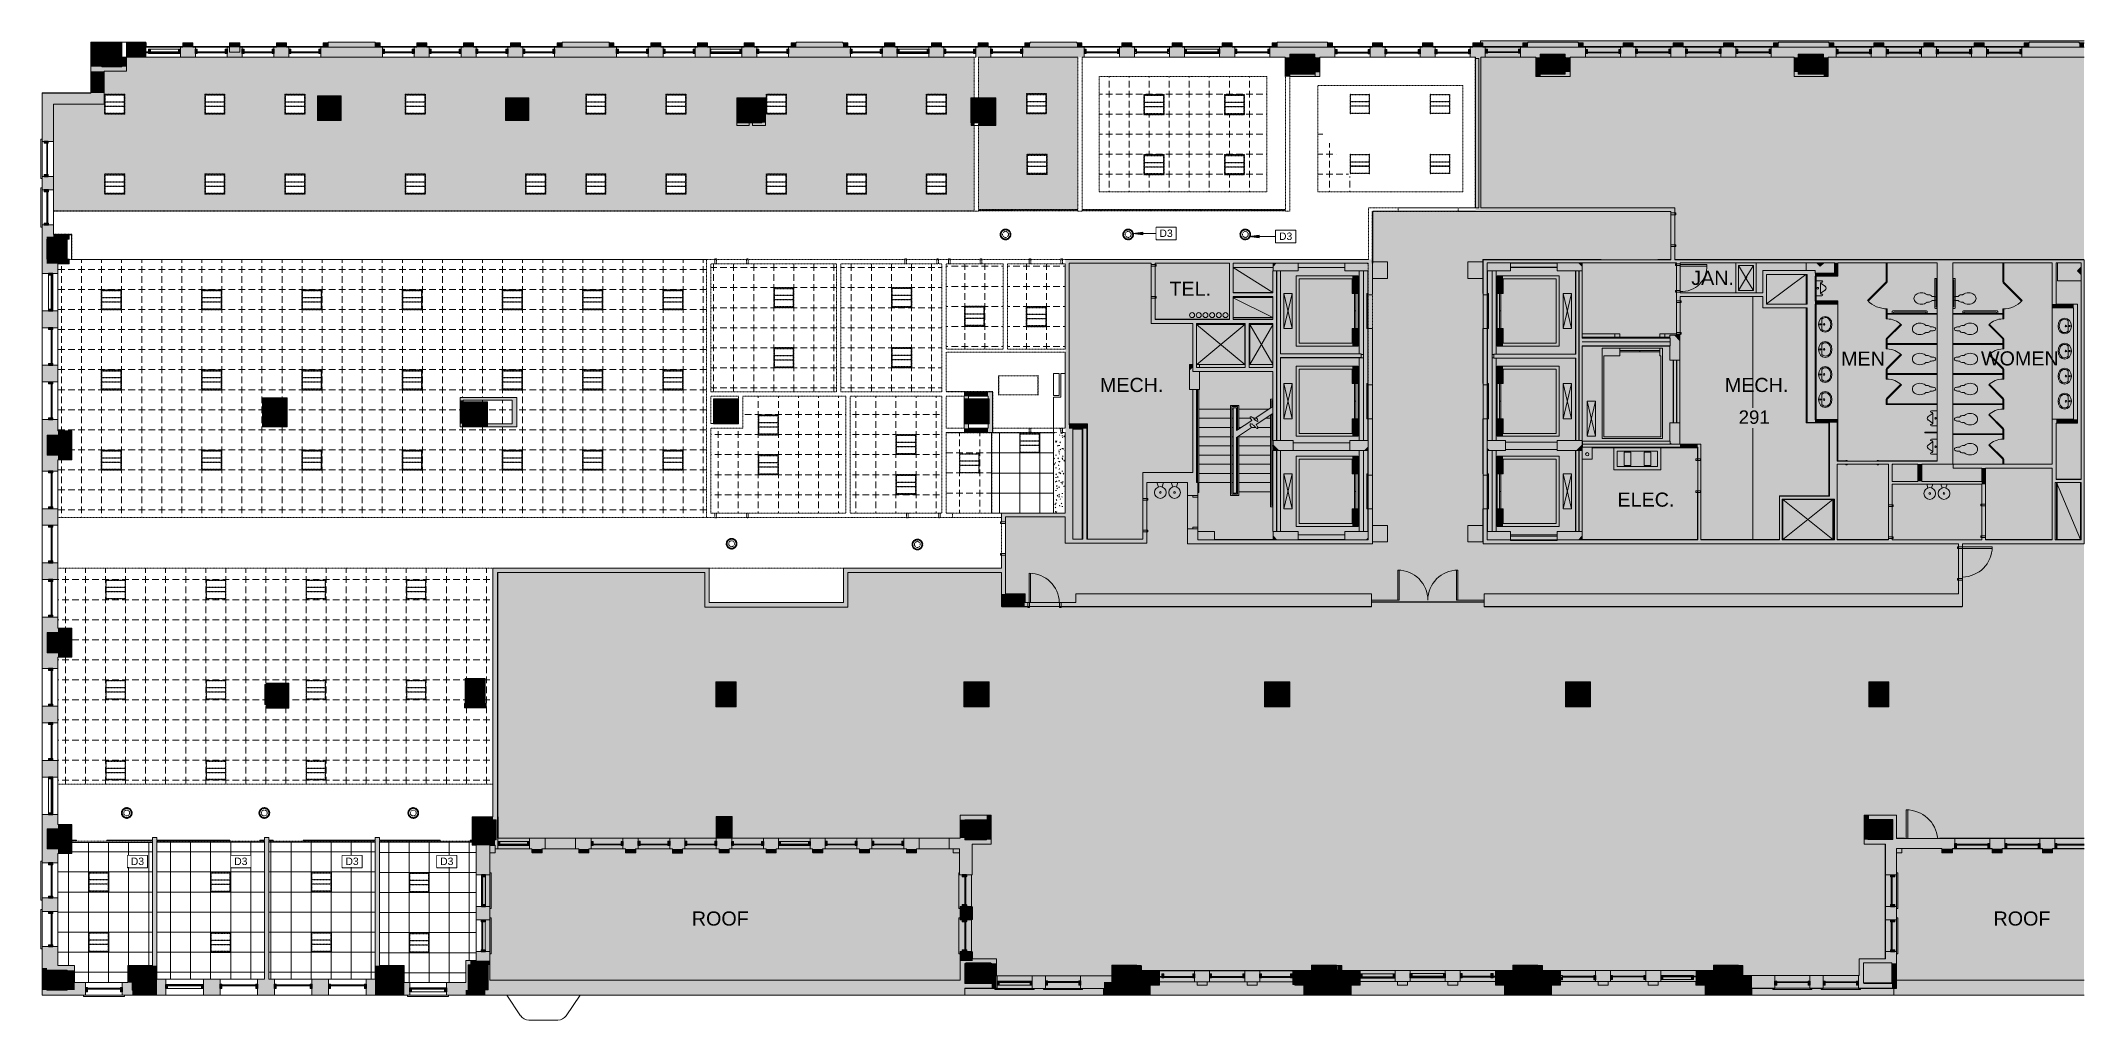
# Model space of a CAD drawing. Header units: inches. Extents: x -1767 to 678, y -1053 to 120.
import ezdxf

# ---------------------------------------------------------------- set-up
doc = ezdxf.new("R2010")
doc.units = ezdxf.units.IN
doc.header["$MEASUREMENT"] = 0
doc.linetypes.add('Demolished', pattern=[0.1875, 0.125, -0.0625])
for name, color, linetype, lineweight in [('06_555 11th St - background_dwg', 8, 'Continuous', 9), ('A-ANNO-KEYN', 231, 'Continuous', 9), ('A-CLNG', 13, 'Continuous', 13), ('A-CLNG-PATT', 13, 'Continuous', 13), ('A-DETL-GENF', 92, 'Continuous', 9), ('A-DETL-THIN', 151, 'Continuous', 9), ('A-DOOR', 31, 'Continuous', 13), ('A-DOOR-FRAM', 31, 'Continuous', 20), ('A-GLAZ-CURT', 52, 'Continuous', 13), ('A-GLAZ-CWMG', 51, 'Continuous', 13), ('A-WALL', 113, 'Continuous', 13), ('A-WALL-PATT', 111, 'Continuous', 13), ('C-Hatch', 7, 'Continuous', 9), ('C-Txt', 7, 'Continuous', 9), ('Dimension', 7, 'Continuous', 9), ('E-LITE-EQPM', 33, 'Demolished', 9), ('I-WALL', 2, 'Continuous', 13), ('P', 7, 'Continuous', 9), ('P-SILL', 7, 'Continuous', 9), ('PROFILE', 7, 'Continuous', 9), ('S', 7, 'Continuous', 9), ('S-COLHOLD', 7, 'Continuous', 9), ('S-COLHOLH', 7, 'Continuous', 9), ('S-COLS', 52, 'Continuous', 13), ('W', 7, 'Continuous', 9)]:
    doc.layers.add(name, color=color, linetype=linetype, lineweight=lineweight)
doc.styles.add('Arial', font='arial.ttf', dxfattribs={"height": 16})
doc.styles.add('Arial_1', font='arial.ttf', dxfattribs={"height": 16.875})
doc.styles.add('Arial_2', font='arial.ttf', dxfattribs={"height": 8.851796})

# ---------------------------------------------------------------- blocks, each defined once
blk = doc.blocks.new('Single Flush - OTJ_SOLIDFLUSH_ALUM-4808057-FIRST FLOOR RCP DEMO')
at = {"layer": 'A-DOOR-FRAM', "color": 8}
for p, q in [((-20, 3.4375), (-20, -2.3125)), ((-20, 3.4375), (-18, 3.4375)), ((-18, 3.4375), (-18, -2.3125)), ((18.000004, 3.4375), (18.000004, -2.3125)), ((18.000004, 3.4375), (20.000004, 3.4375)), ((20.000004, 3.4375), (20.000004, -2.3125)), ((-20, -2.3125), (-18, -2.3125)), ((18.000004, -2.3125), (20.000004, -2.3125))]:
    blk.add_line(p, q, dxfattribs=at)
blk = doc.blocks.new('Single Flush - OTJ_SOLIDFLUSH_ALUM-4808058-FIRST FLOOR RCP DEMO')
at = {"layer": 'A-DOOR-FRAM', "color": 8}
for p, q in [((-20, -3.4375), (-20, 2.3125)), ((-20, 2.3125), (-18, 2.3125)), ((-18, -3.4375), (-18, 2.3125)), ((18.000004, -3.4375), (18.000004, 2.3125)), ((18.000004, 2.3125), (20.000004, 2.3125)), ((20.000004, -3.4375), (20.000004, 2.3125)), ((-20, -3.4375), (-18, -3.4375)), ((18.000004, -3.4375), (20.000004, -3.4375))]:
    blk.add_line(p, q, dxfattribs=at)
blk = doc.blocks.new('Single Flush - OTJ_SOLIDFLUSH_ALUM-4809727-FIRST FLOOR RCP DEMO')
at = {"layer": 'A-DOOR-FRAM', "color": 8}
for p, q in [((-20, -4), (-20, 1.75)), ((-20, 1.75), (-18, 1.75)), ((-18, -4), (-18, 1.75)), ((18.000004, -4), (18.000004, 1.75)), ((18.000004, 1.75), (20.000004, 1.75)), ((20.000004, -4), (20.000004, 1.75)), ((-20, -4), (-18, -4)), ((18.000004, -4), (20.000004, -4))]:
    blk.add_line(p, q, dxfattribs=at)
blk = doc.blocks.new('Single Flush - OTJ_SOLIDFLUSH_ALUM-4812242-FIRST FLOOR RCP DEMO')
at = {"layer": 'A-DOOR-FRAM', "color": 8}
for p, q in [((-20, 0.25), (-20, 6)), ((-20, 6), (-18, 6)), ((-20, 0.25), (-18, 0.25)), ((-18, 0.25), (-18, 6)), ((18.000004, 0.25), (18.000004, 6)), ((18.000004, 6), (20.000004, 6)), ((18.000004, 0.25), (20.000004, 0.25)), ((20.000004, 0.25), (20.000004, 6))]:
    blk.add_line(p, q, dxfattribs=at)
blk = doc.blocks.new('Single Flush - OTJ_SOLIDFLUSH_ALUM-5718364-FIRST FLOOR RCP DEMO')
at = {"layer": 'A-DOOR-FRAM', "color": 8}
for p, q in [((-20, 3.4375), (-20, -2.3125)), ((-20, 3.4375), (-18, 3.4375)), ((-18, 3.4375), (-18, -2.3125)), ((18.000004, 3.4375), (18.000004, -2.3125)), ((18.000004, 3.4375), (20.000004, 3.4375)), ((20.000004, 3.4375), (20.000004, -2.3125)), ((-20, -2.3125), (-18, -2.3125)), ((18.000004, -2.3125), (20.000004, -2.3125))]:
    blk.add_line(p, q, dxfattribs=at)
blk = doc.blocks.new('Single Flush - OTJ_SOLIDFLUSH_ALUM 2-4819699-FIRST FLOOR RCP DEMO')
at = {"layer": 'A-DOOR-FRAM', "color": 8}
for p, q in [((-17, 3.4375), (-17, -2.3125)), ((-17, 3.4375), (-15, 3.4375)), ((-15, 3.4375), (-15, -2.3125)), ((15.000004, 3.4375), (15.000004, -2.3125)), ((15.000004, 3.4375), (17.000004, 3.4375)), ((17.000004, 3.4375), (17.000004, -2.3125)), ((-17, -2.3125), (-15, -2.3125)), ((15.000004, -2.3125), (17.000004, -2.3125))]:
    blk.add_line(p, q, dxfattribs=at)
blk = doc.blocks.new('Single Flush - OTJ_SOLIDFLUSH_ALUM-4823791-FIRST FLOOR RCP DEMO')
at = {"layer": 'A-DOOR-FRAM', "color": 250, "linetype": 'Demolished'}
for p, q in [((-20, -3.125), (-20, 2.625)), ((-20, 2.625), (-18, 2.625)), ((-18, -3.125), (-18, 2.625)), ((18.000004, -3.125), (18.000004, 2.625)), ((18.000004, 2.625), (20.000004, 2.625)), ((20.000004, -3.125), (20.000004, 2.625)), ((-20, -3.125), (-18, -3.125)), ((18.000004, -3.125), (20.000004, -3.125))]:
    blk.add_line(p, q, dxfattribs=at)
blk = doc.blocks.new('Single Flush - OTJ_SOLIDFLUSH_ALUM-4823736-FIRST FLOOR RCP DEMO')
at = {"layer": 'A-DOOR-FRAM', "color": 250, "linetype": 'Demolished'}
for p, q in [((-20, 3.125), (-20, -2.625)), ((-20, 3.125), (-18, 3.125)), ((-18, 3.125), (-18, -2.625)), ((18.000004, 3.125), (18.000004, -2.625)), ((18.000004, 3.125), (20.000004, 3.125)), ((20.000004, 3.125), (20.000004, -2.625)), ((-20, -2.625), (-18, -2.625)), ((18.000004, -2.625), (20.000004, -2.625))]:
    blk.add_line(p, q, dxfattribs=at)
blk = doc.blocks.new('System Panel - Glazed-4836574-FIRST FLOOR RCP DEMO')
at = {"layer": 'A-GLAZ-CURT', "lineweight": 9}
blk.add_hatch(color=7, dxfattribs=at).paths.add_polyline_path([(18.7, 1.7), (-18.7, 1.7), (-18.7, 0.7), (18.7, 0.7)], flags=0)
at = {"layer": 'A-GLAZ-CURT', "color": 8, "lineweight": 20}
for p, q in [((-18.7, 0.7), (-18.7, 1.7)), ((-18.7, 1.7), (18.7, 1.7)), ((18.7, 0.7), (-18.7, 0.7)), ((18.7, 1.7), (18.7, 0.7))]:
    blk.add_line(p, q, dxfattribs=at)
blk = doc.blocks.new('Rectangular Mullion - 2_5_ x 5_ rectangular-4836572-FIRST FLOOR RCP DEMO')
at = {"layer": 'A-GLAZ-CWMG', "lineweight": 9}
blk.add_hatch(color=7, dxfattribs=at).paths.add_polyline_path([(1.25, -2.5), (-1, -2.5), (-1, 2.5), (1.25, 2.5), (1.25, -1.75)], flags=0)
at = {"layer": 'A-GLAZ-CWMG', "color": 8, "lineweight": 20}
for p, q in [((1.25, 2.5), (-1.25, 2.5)), ((-1.25, 2.5), (-1.25, -2.5)), ((1.25, -2.5), (1.25, 2.5)), ((-1.25, -2.5), (1.25, -2.5))]:
    blk.add_line(p, q, dxfattribs=at)
blk = doc.blocks.new('Rectangular Mullion - 2_5_ x 5_ rectangular-4837751-FIRST FLOOR RCP DEMO')
at = {"layer": 'A-GLAZ-CWMG', "lineweight": 9}
blk.add_hatch(color=7, dxfattribs=at).paths.add_polyline_path([(1, -0.75), (1, -2.5), (-1.25, -2.5), (-1.25, 2.5), (1, 2.5)], flags=0)
at = {"layer": 'A-GLAZ-CWMG', "color": 8, "lineweight": 20}
for p, q in [((1.25, 2.5), (-1.25, 2.5)), ((-1.25, 2.5), (-1.25, -2.5)), ((1.25, -2.5), (1.25, 2.5)), ((-1.25, -2.5), (1.25, -2.5))]:
    blk.add_line(p, q, dxfattribs=at)
blk = doc.blocks.new('System Panel - Glazed-4837756-FIRST FLOOR RCP DEMO')
at = {"layer": 'A-GLAZ-CURT', "lineweight": 9}
blk.add_hatch(color=7, dxfattribs=at).paths.add_polyline_path([(20.2, 0.7), (20.2, 1.7), (-20.2, 1.7), (-20.2, 0.7), (5.8, 0.7)], flags=0)
at = {"layer": 'A-GLAZ-CURT', "color": 8, "lineweight": 20}
for p, q in [((-20.2, 0.7), (-20.2, 1.7)), ((-20.2, 1.7), (20.2, 1.7)), ((20.2, 0.7), (-20.2, 0.7)), ((20.2, 1.7), (20.2, 0.7))]:
    blk.add_line(p, q, dxfattribs=at)
blk = doc.blocks.new('System Panel - Glazed-4837760-FIRST FLOOR RCP DEMO')
at = {"layer": 'A-GLAZ-CURT', "lineweight": 9}
blk.add_hatch(color=7, dxfattribs=at).paths.add_polyline_path([(20.2, 0.7), (20.2, 1.7), (-20.2, 1.7), (-20.2, 0.7), (-18.5, 0.7)], flags=0)
at = {"layer": 'A-GLAZ-CURT', "color": 8, "lineweight": 20}
for p, q in [((-20.2, 0.7), (-20.2, 1.7)), ((-20.2, 1.7), (20.2, 1.7)), ((20.2, 0.7), (-20.2, 0.7)), ((20.2, 1.7), (20.2, 0.7))]:
    blk.add_line(p, q, dxfattribs=at)
blk = doc.blocks.new('System Panel - Glazed-4837853-FIRST FLOOR RCP DEMO')
at = {"layer": 'A-GLAZ-CURT', "lineweight": 9}
blk.add_hatch(color=7, dxfattribs=at).paths.add_polyline_path([(-20.3, -0.7), (-20.3, -1.8), (20.2, -1.8), (20.2, -0.7), (-14.9, -0.7)], flags=0)
at = {"layer": 'A-GLAZ-CURT', "color": 8, "lineweight": 20}
for p, q in [((-20.3, -1.8), (-20.3, -0.7)), ((-20.3, -0.7), (20.2, -0.7)), ((20.2, -1.8), (-20.3, -1.8)), ((20.2, -0.7), (20.2, -1.8))]:
    blk.add_line(p, q, dxfattribs=at)
blk = doc.blocks.new('System Panel - Glazed-4838026-FIRST FLOOR RCP DEMO')
at = {"layer": 'A-GLAZ-CURT', "lineweight": 9}
blk.add_hatch(color=7, dxfattribs=at).paths.add_polyline_path([(-20.3, -0.7), (-20.3, -1.8), (20.2, -1.8), (20.2, -0.7), (3, -0.7)], flags=0)
at = {"layer": 'A-GLAZ-CURT', "color": 8, "lineweight": 20}
for p, q in [((-20.3, -1.8), (-20.3, -0.7)), ((-20.3, -0.7), (20.2, -0.7)), ((20.2, -1.8), (-20.3, -1.8)), ((20.2, -0.7), (20.2, -1.8))]:
    blk.add_line(p, q, dxfattribs=at)
blk = doc.blocks.new('System Panel - Glazed-4838099-FIRST FLOOR RCP DEMO')
at = {"layer": 'A-GLAZ-CURT', "lineweight": 9}
blk.add_hatch(color=7, dxfattribs=at).paths.add_polyline_path([(-18.7, -1.8), (18.7, -1.8), (18.7, -0.7), (-18.7, -0.7)], flags=0)
at = {"layer": 'A-GLAZ-CURT', "color": 8, "lineweight": 20}
for p, q in [((-18.7, -1.8), (-18.7, -0.7)), ((-18.7, -0.7), (18.7, -0.7)), ((18.7, -1.8), (-18.7, -1.8)), ((18.7, -0.7), (18.7, -1.8))]:
    blk.add_line(p, q, dxfattribs=at)
blk = doc.blocks.new('System Panel - Glazed-4838095-FIRST FLOOR RCP DEMO')
at = {"layer": 'A-GLAZ-CURT', "lineweight": 9}
blk.add_hatch(color=7, dxfattribs=at).paths.add_polyline_path([(-18.7, -1.8), (18.7, -1.8), (18.7, -0.7), (-18.7, -0.7)], flags=0)
at = {"layer": 'A-GLAZ-CURT', "color": 8, "lineweight": 20}
for p, q in [((-18.7, -1.8), (-18.7, -0.7)), ((-18.7, -0.7), (18.7, -0.7)), ((18.7, -1.8), (-18.7, -1.8)), ((18.7, -0.7), (18.7, -1.8))]:
    blk.add_line(p, q, dxfattribs=at)
blk = doc.blocks.new('System Panel - Glazed-4838992-FIRST FLOOR RCP DEMO')
at = {"layer": 'A-GLAZ-CURT', "lineweight": 9}
blk.add_hatch(color=7, dxfattribs=at).paths.add_polyline_path([(19.7, 0.7), (19.7, 1.7), (-19.7, 1.7), (-19.7, 0.7), (-10.6, 0.7)], flags=0)
at = {"layer": 'A-GLAZ-CURT', "color": 8, "lineweight": 20}
for p, q in [((-19.7, 0.7), (-19.7, 1.7)), ((-19.7, 1.7), (19.7, 1.7)), ((19.7, 0.7), (-19.7, 0.7)), ((19.7, 1.7), (19.7, 0.7))]:
    blk.add_line(p, q, dxfattribs=at)
blk = doc.blocks.new('System Panel - Glazed-4839055-FIRST FLOOR RCP DEMO')
at = {"layer": 'A-GLAZ-CURT', "lineweight": 9}
blk.add_hatch(color=7, dxfattribs=at).paths.add_polyline_path([(19.7, -0.7), (-19.7, -0.7), (-19.7, -1.7), (19.7, -1.7)], flags=0)
at = {"layer": 'A-GLAZ-CURT', "color": 8, "lineweight": 20}
for p, q in [((-19.7, -1.7), (-19.7, -0.7)), ((-19.7, -0.7), (19.7, -0.7)), ((19.7, -1.7), (-19.7, -1.7)), ((19.7, -0.7), (19.7, -1.7))]:
    blk.add_line(p, q, dxfattribs=at)
blk = doc.blocks.new('System Panel - Glazed-4839059-FIRST FLOOR RCP DEMO')
at = {"layer": 'A-GLAZ-CURT', "lineweight": 9}
blk.add_hatch(color=7, dxfattribs=at).paths.add_polyline_path([(-16.7, 0.7), (16.7, 0.7), (16.7, 1.7), (-16.7, 1.7)], flags=0)
at = {"layer": 'A-GLAZ-CURT', "color": 8, "lineweight": 20}
for p, q in [((-16.7, 0.7), (-16.7, 1.7)), ((-16.7, 1.7), (16.7, 1.7)), ((16.7, 0.7), (-16.7, 0.7)), ((16.7, 1.7), (16.7, 0.7))]:
    blk.add_line(p, q, dxfattribs=at)
blk = doc.blocks.new('System Panel - Glazed-4839067-FIRST FLOOR RCP DEMO')
at = {"layer": 'A-GLAZ-CURT', "lineweight": 9}
blk.add_hatch(color=7, dxfattribs=at).paths.add_polyline_path([(-16.7, 1.7), (-16.7, 0.7), (16.7, 0.7), (16.7, 1.7)], flags=0)
at = {"layer": 'A-GLAZ-CURT', "color": 8, "lineweight": 20}
for p, q in [((-16.7, 0.7), (-16.7, 1.7)), ((-16.7, 1.7), (16.7, 1.7)), ((16.7, 0.7), (-16.7, 0.7)), ((16.7, 1.7), (16.7, 0.7))]:
    blk.add_line(p, q, dxfattribs=at)
blk = doc.blocks.new('System Panel - Glazed-4839338-FIRST FLOOR RCP DEMO')
at = {"layer": 'A-GLAZ-CURT', "lineweight": 9}
blk.add_hatch(color=7, dxfattribs=at).paths.add_polyline_path([(16.6, -1.8), (16.6, -0.8), (-16.6, -0.8), (-16.6, -1.8)], flags=0)
at = {"layer": 'A-GLAZ-CURT', "color": 8, "lineweight": 20}
for p, q in [((-16.6, -1.8), (-16.6, -0.8)), ((-16.6, -0.8), (16.6, -0.8)), ((16.6, -1.8), (-16.6, -1.8)), ((16.6, -0.8), (16.6, -1.8))]:
    blk.add_line(p, q, dxfattribs=at)
blk = doc.blocks.new('System Panel - Glazed-4839319-FIRST FLOOR RCP DEMO')
at = {"layer": 'A-GLAZ-CURT', "lineweight": 9}
blk.add_hatch(color=7, dxfattribs=at).paths.add_polyline_path([(16.75, -1.75), (16.75, -0.75), (-16.75, -0.75), (-16.75, -1.75)], flags=0)
at = {"layer": 'A-GLAZ-CURT', "color": 8, "lineweight": 20}
for p, q in [((-16.75, -1.75), (-16.75, -0.75)), ((-16.75, -0.75), (16.75, -0.75)), ((16.75, -1.75), (-16.75, -1.75)), ((16.75, -0.75), (16.75, -1.75))]:
    blk.add_line(p, q, dxfattribs=at)
blk = doc.blocks.new('System Panel - Glazed-4839327-FIRST FLOOR RCP DEMO')
at = {"layer": 'A-GLAZ-CURT', "lineweight": 9}
blk.add_hatch(color=7, dxfattribs=at).paths.add_polyline_path([(16.6875, -1.75), (16.6875, -0.75), (-16.6875, -0.75), (-16.6875, -1.75)], flags=0)
at = {"layer": 'A-GLAZ-CURT', "color": 8, "lineweight": 20}
for p, q in [((-16.6875, -1.75), (-16.6875, -0.75)), ((-16.6875, -0.75), (16.6875, -0.75)), ((16.6875, -1.75), (-16.6875, -1.75)), ((16.6875, -0.75), (16.6875, -1.75))]:
    blk.add_line(p, q, dxfattribs=at)
blk = doc.blocks.new('System Panel - Glazed-4839323-FIRST FLOOR RCP DEMO')
at = {"layer": 'A-GLAZ-CURT', "lineweight": 9}
blk.add_hatch(color=7, dxfattribs=at).paths.add_polyline_path([(16.6, -1.8), (16.6, -0.8), (-16.6, -0.8), (-16.6, -1.8)], flags=0)
at = {"layer": 'A-GLAZ-CURT', "color": 8, "lineweight": 20}
for p, q in [((-16.6, -1.8), (-16.6, -0.8)), ((-16.6, -0.8), (16.6, -0.8)), ((16.6, -1.8), (-16.6, -1.8)), ((16.6, -0.8), (16.6, -1.8))]:
    blk.add_line(p, q, dxfattribs=at)
blk = doc.blocks.new('System Panel - Glazed-4839315-FIRST FLOOR RCP DEMO')
at = {"layer": 'A-GLAZ-CURT', "lineweight": 9}
blk.add_hatch(color=7, dxfattribs=at).paths.add_polyline_path([(7.7, -1.8), (16.7, -1.8), (16.7, -0.8), (-16.8, -0.8), (-16.8, -1.8)], flags=0)
at = {"layer": 'A-GLAZ-CURT', "color": 8, "lineweight": 20}
for p, q in [((-16.8, -1.8), (-16.8, -0.8)), ((-16.8, -0.8), (16.7, -0.8)), ((16.7, -1.8), (-16.8, -1.8)), ((16.7, -0.8), (16.7, -1.8))]:
    blk.add_line(p, q, dxfattribs=at)
blk = doc.blocks.new('System Panel - Glazed-4839304-FIRST FLOOR RCP DEMO')
at = {"layer": 'A-GLAZ-CURT', "lineweight": 9}
blk.add_hatch(color=7, dxfattribs=at).paths.add_polyline_path([(16.625, -1.75), (16.625, -0.75), (-16.625, -0.75), (-16.625, -1.75)], flags=0)
at = {"layer": 'A-GLAZ-CURT', "color": 8, "lineweight": 20}
for p, q in [((-16.625, -1.75), (-16.625, -0.75)), ((-16.625, -0.75), (16.625, -0.75)), ((16.625, -1.75), (-16.625, -1.75)), ((16.625, -0.75), (16.625, -1.75))]:
    blk.add_line(p, q, dxfattribs=at)
blk = doc.blocks.new('System Panel - Glazed-4839397-FIRST FLOOR RCP DEMO')
at = {"layer": 'A-GLAZ-CURT', "lineweight": 9}
blk.add_hatch(color=7, dxfattribs=at).paths.add_polyline_path([(-16.7, -1.8), (16.7, -1.8), (16.7, -0.8), (-16.7, -0.8), (-16.7, -1.5)], flags=0)
at = {"layer": 'A-GLAZ-CURT', "color": 8, "lineweight": 20}
for p, q in [((-16.7, -1.8), (-16.7, -0.8)), ((-16.7, -0.8), (16.7, -0.8)), ((16.7, -1.8), (-16.7, -1.8)), ((16.7, -0.8), (16.7, -1.8))]:
    blk.add_line(p, q, dxfattribs=at)
blk = doc.blocks.new('System Panel - Glazed-4839401-FIRST FLOOR RCP DEMO')
at = {"layer": 'A-GLAZ-CURT', "lineweight": 9}
blk.add_hatch(color=7, dxfattribs=at).paths.add_polyline_path([(-16.7, -0.7), (-16.7, -1.7), (16.7, -1.7), (16.7, -0.7)], flags=0)
at = {"layer": 'A-GLAZ-CURT', "color": 8, "lineweight": 20}
for p, q in [((-16.7, -1.7), (-16.7, -0.7)), ((-16.7, -0.7), (16.7, -0.7)), ((16.7, -1.7), (-16.7, -1.7)), ((16.7, -0.7), (16.7, -1.7))]:
    blk.add_line(p, q, dxfattribs=at)
blk = doc.blocks.new('Rectangular Mullion - 2_5_ x 5_ rectangular-4837755-FIRST FLOOR RCP DEMO')
at = {"layer": 'A-GLAZ-CWMG', "lineweight": 9}
for p, q in [((-1758.1, -764), (-1758.1, -804.5)), ((-1753.1, -764), (-1753.1, -804.5))]:
    blk.add_line(p, q, dxfattribs=at)
blk = doc.blocks.new('Rectangular Mullion - 2_5_ x 5_ rectangular-4837849-FIRST FLOOR RCP DEMO')
at = {"layer": 'A-GLAZ-CWMG', "lineweight": 9}
blk.add_hatch(color=7, dxfattribs=at).paths.add_polyline_path([(-1, -2.5), (-1, 2.5), (1.25, 2.5), (1.25, -2.5)], flags=0)
at = {"layer": 'A-GLAZ-CWMG', "color": 8, "lineweight": 20}
for p, q in [((1.25, 2.5), (-1.25, 2.5)), ((-1.25, 2.5), (-1.25, -2.5)), ((1.25, -2.5), (1.25, 2.5)), ((-1.25, -2.5), (1.25, -2.5))]:
    blk.add_line(p, q, dxfattribs=at)
blk = doc.blocks.new('Rectangular Mullion - 2_5_ x 5_ rectangular-4838021-FIRST FLOOR RCP DEMO')
at = {"layer": 'A-GLAZ-CWMG', "lineweight": 9}
blk.add_hatch(color=7, dxfattribs=at).paths.add_polyline_path([(-1.25, 2.5), (1, 2.5), (1, -2.5), (-1.25, -2.5), (-1.25, 1.75)], flags=0)
at = {"layer": 'A-GLAZ-CWMG', "color": 8, "lineweight": 20}
for p, q in [((1.25, 2.5), (-1.25, 2.5)), ((-1.25, 2.5), (-1.25, -2.5)), ((1.25, -2.5), (1.25, 2.5)), ((-1.25, -2.5), (1.25, -2.5))]:
    blk.add_line(p, q, dxfattribs=at)
blk = doc.blocks.new('Rectangular Mullion - 2_5_ x 5_ rectangular-4838025-FIRST FLOOR RCP DEMO')
at = {"layer": 'A-GLAZ-CWMG', "lineweight": 9}
for p, q in [((-1758.1, -201.5), (-1758.1, -161)), ((-1753.1, -201.5), (-1753.1, -161))]:
    blk.add_line(p, q, dxfattribs=at)
blk = doc.blocks.new('Rectangular Mullion - 2_5_ x 5_ rectangular-4839054-FIRST FLOOR RCP DEMO')
at = {"layer": 'A-GLAZ-CWMG', "lineweight": 9}
for p, q in [((-1284.1, -1014), (-1323.6, -1014)), ((-1284.1, -1019), (-1323.6, -1019))]:
    blk.add_line(p, q, dxfattribs=at)
blk = doc.blocks.new('Rectangular Mullion - 2_5_ x 5_ rectangular-4839066-FIRST FLOOR RCP DEMO')
at = {"layer": 'A-GLAZ-CWMG', "lineweight": 9}
for p, q in [((-1240.1, -914.5), (-1240.1, -881)), ((-1235.1, -914.5), (-1235.1, -881))]:
    blk.add_line(p, q, dxfattribs=at)
blk = doc.blocks.new('Rectangular Mullion - 2_5_ x 5_ rectangular-V1-FIRST FLOOR RCP DEMO')
at = {"layer": 'A-GLAZ-CWMG', "lineweight": 9}
blk.add_hatch(color=7, dxfattribs=at).paths.add_polyline_path([(1, 2.5), (1, -2.5), (-1.25, -2.5), (-1.25, 2.5)], flags=0)
at = {"layer": 'A-GLAZ-CWMG', "color": 8, "lineweight": 20}
for p, q in [((1.25, 2.5), (-1.25, 2.5)), ((-1.25, 2.5), (-1.25, -2.5)), ((1.25, -2.5), (1.25, 2.5)), ((-1.25, -2.5), (1.25, -2.5))]:
    blk.add_line(p, q, dxfattribs=at)
blk = doc.blocks.new('Rectangular Mullion - 2_5_ x 5_ rectangular-V2-FIRST FLOOR RCP DEMO')
at = {"layer": 'A-GLAZ-CWMG', "lineweight": 9}
blk.add_hatch(color=7, dxfattribs=at).paths.add_polyline_path([(-1.25, 2.5), (1, 2.5), (1, -2.5), (-1.25, -2.5), (-1.25, 1.75)], flags=0)
at = {"layer": 'A-GLAZ-CWMG', "color": 8, "lineweight": 20}
for p, q in [((1.25, 2.5), (-1.25, 2.5)), ((-1.25, 2.5), (-1.25, -2.5)), ((1.25, -2.5), (1.25, 2.5)), ((-1.25, -2.5), (1.25, -2.5))]:
    blk.add_line(p, q, dxfattribs=at)
blk = doc.blocks.new('Rectangular Mullion - 2_5_ x 5_ rectangular-4839314-FIRST FLOOR RCP DEMO')
at = {"layer": 'A-GLAZ-CWMG', "lineweight": 9}
for p, q in [((-882.1, -838.8), (-848.6, -838.8)), ((-882.1, -843.8), (-848.6, -843.8))]:
    blk.add_line(p, q, dxfattribs=at)
blk = doc.blocks.new('Rectangular Mullion - 2_5_ x 5_ rectangular-4839337-FIRST FLOOR RCP DEMO')
at = {"layer": 'A-GLAZ-CWMG', "lineweight": 9}
for p, q in [((-1218.1, -838.8), (-1184.9, -838.8)), ((-1218.1, -843.8), (-1184.9, -843.8))]:
    blk.add_line(p, q, dxfattribs=at)
blk = doc.blocks.new('System Panel - Glazed-4917521-FIRST FLOOR RCP DEMO')
at = {"layer": 'A-GLAZ-CURT', "lineweight": 9}
blk.add_hatch(color=7, dxfattribs=at).paths.add_polyline_path([(1.6, -0.7), (-1.6, -0.7), (-1.6, -1.7), (1.6, -1.7)], flags=0)
at = {"layer": 'A-GLAZ-CURT', "color": 8, "lineweight": 20}
for p, q in [((-1.6, -1.7), (-1.6, -0.7)), ((-1.6, -0.7), (1.6, -0.7)), ((1.6, -1.7), (-1.6, -1.7)), ((1.6, -0.7), (1.6, -1.7))]:
    blk.add_line(p, q, dxfattribs=at)
blk = doc.blocks.new('System Panel - Glazed-4904365-FIRST FLOOR RCP DEMO')
at = {"layer": 'A-GLAZ-CURT', "lineweight": 9}
blk.add_hatch(color=7, dxfattribs=at).paths.add_polyline_path([(-1.4, 1.7), (-1.4, 0.7), (1.4, 0.7), (1.4, 1.7)], flags=0)
at = {"layer": 'A-GLAZ-CURT', "color": 8, "lineweight": 20}
for p, q in [((-1.4, 0.7), (-1.4, 1.7)), ((-1.4, 1.7), (1.4, 1.7)), ((1.4, 0.7), (-1.4, 0.7)), ((1.4, 1.7), (1.4, 0.7))]:
    blk.add_line(p, q, dxfattribs=at)
blk = doc.blocks.new('System Panel - Glazed-4917522-FIRST FLOOR RCP DEMO')
at = {"layer": 'A-GLAZ-CURT', "lineweight": 9}
blk.add_hatch(color=7, dxfattribs=at).paths.add_polyline_path([(-1.6, 1.8), (-1.6, 0.7), (1.6, 0.7), (1.6, 1.8)], flags=0)
at = {"layer": 'A-GLAZ-CURT', "color": 8, "lineweight": 20}
for p, q in [((-1.6, 0.7), (-1.6, 1.8)), ((-1.6, 1.8), (1.6, 1.8)), ((1.6, 0.7), (-1.6, 0.7)), ((1.6, 1.8), (1.6, 0.7))]:
    blk.add_line(p, q, dxfattribs=at)
blk = doc.blocks.new('System Panel - Glazed-4907044-FIRST FLOOR RCP DEMO')
at = {"layer": 'A-GLAZ-CURT', "lineweight": 9}
blk.add_hatch(color=7, dxfattribs=at).paths.add_polyline_path([(-16.7, 1.7), (-16.7, 1.7), (-16.7, 0.7), (16.7, 0.7), (16.7, 1.7)], flags=0)
at = {"layer": 'A-GLAZ-CURT', "color": 8, "lineweight": 20}
for p, q in [((-16.7, 0.7), (-16.7, 1.7)), ((-16.7, 1.7), (16.7, 1.7)), ((16.7, 0.7), (-16.7, 0.7)), ((16.7, 1.7), (16.7, 0.7))]:
    blk.add_line(p, q, dxfattribs=at)
blk = doc.blocks.new('System Panel - Glazed-4907048-FIRST FLOOR RCP DEMO')
at = {"layer": 'A-GLAZ-CURT', "lineweight": 9}
blk.add_hatch(color=7, dxfattribs=at).paths.add_polyline_path([(16.75, -1.75), (16.75, -0.75), (-16.75, -0.75), (-16.75, -1.75)], flags=0)
at = {"layer": 'A-GLAZ-CURT', "color": 8, "lineweight": 20}
for p, q in [((-16.75, -1.75), (-16.75, -0.75)), ((-16.75, -0.75), (16.75, -0.75)), ((16.75, -1.75), (-16.75, -1.75)), ((16.75, -0.75), (16.75, -1.75))]:
    blk.add_line(p, q, dxfattribs=at)
blk = doc.blocks.new('System Panel - Glazed-4907055-FIRST FLOOR RCP DEMO')
at = {"layer": 'A-GLAZ-CURT', "lineweight": 9}
blk.add_hatch(color=7, dxfattribs=at).paths.add_polyline_path([(16.8, -1.8), (16.8, -0.7), (-16.8, -0.7), (-16.8, -1.8)], flags=0)
at = {"layer": 'A-GLAZ-CURT', "color": 8, "lineweight": 20}
for p, q in [((-16.8, -1.8), (-16.8, -0.7)), ((-16.8, -0.7), (16.8, -0.7)), ((16.8, -1.8), (-16.8, -1.8)), ((16.8, -0.7), (16.8, -1.8))]:
    blk.add_line(p, q, dxfattribs=at)
blk = doc.blocks.new('System Panel - Glazed-4907059-FIRST FLOOR RCP DEMO')
at = {"layer": 'A-GLAZ-CURT', "lineweight": 9}
blk.add_hatch(color=7, dxfattribs=at).paths.add_polyline_path([(16.625, -1.75), (16.625, -0.75), (-16.625, -0.75), (-16.625, -1.75)], flags=0)
at = {"layer": 'A-GLAZ-CURT', "color": 8, "lineweight": 20}
for p, q in [((-16.625, -1.75), (-16.625, -0.75)), ((-16.625, -0.75), (16.625, -0.75)), ((16.625, -1.75), (-16.625, -1.75)), ((16.625, -0.75), (16.625, -1.75))]:
    blk.add_line(p, q, dxfattribs=at)
blk = doc.blocks.new('System Panel - Glazed-4907072-FIRST FLOOR RCP DEMO')
at = {"layer": 'A-GLAZ-CURT', "lineweight": 9}
blk.add_hatch(color=7, dxfattribs=at).paths.add_polyline_path([(16.7, -1.8), (16.7, -0.7), (-16.7, -0.7), (-16.7, -1.8)], flags=0)
at = {"layer": 'A-GLAZ-CURT', "color": 8, "lineweight": 20}
for p, q in [((-16.7, -1.8), (-16.7, -0.7)), ((-16.7, -0.7), (16.7, -0.7)), ((16.7, -1.8), (-16.7, -1.8)), ((16.7, -0.7), (16.7, -1.8))]:
    blk.add_line(p, q, dxfattribs=at)
blk = doc.blocks.new('System Panel - Glazed-4905067-FIRST FLOOR RCP DEMO')
at = {"layer": 'A-GLAZ-CURT', "lineweight": 9}
blk.add_hatch(color=7, dxfattribs=at).paths.add_polyline_path([(19.25, -1.75), (19.25, -0.75), (-19.25, -0.75), (-19.25, -1.75)], flags=0)
at = {"layer": 'A-GLAZ-CURT', "color": 8, "lineweight": 20}
for p, q in [((-19.25, -1.75), (-19.25, -0.75)), ((-19.25, -0.75), (19.25, -0.75)), ((19.25, -1.75), (-19.25, -1.75)), ((19.25, -0.75), (19.25, -1.75))]:
    blk.add_line(p, q, dxfattribs=at)
blk = doc.blocks.new('System Panel - Glazed-4904597-FIRST FLOOR RCP DEMO')
at = {"layer": 'A-GLAZ-CURT', "lineweight": 9}
blk.add_hatch(color=7, dxfattribs=at).paths.add_polyline_path([(18.625, -1.75), (18.625, -0.75), (-18.625, -0.75), (-18.625, -1.75)], flags=0)
at = {"layer": 'A-GLAZ-CURT', "color": 8, "lineweight": 20}
for p, q in [((-18.625, -1.75), (-18.625, -0.75)), ((-18.625, -0.75), (18.625, -0.75)), ((18.625, -1.75), (-18.625, -1.75)), ((18.625, -0.75), (18.625, -1.75))]:
    blk.add_line(p, q, dxfattribs=at)
blk = doc.blocks.new('System Panel - Glazed-4904575-FIRST FLOOR RCP DEMO')
at = {"layer": 'A-GLAZ-CURT', "lineweight": 9}
blk.add_hatch(color=7, dxfattribs=at).paths.add_polyline_path([(18.75, -1.75), (18.75, -0.75), (-18.75, -0.75), (-18.75, -1.75)], flags=0)
at = {"layer": 'A-GLAZ-CURT', "color": 8, "lineweight": 20}
for p, q in [((-18.75, -1.75), (-18.75, -0.75)), ((-18.75, -0.75), (18.75, -0.75)), ((18.75, -1.75), (-18.75, -1.75)), ((18.75, -0.75), (18.75, -1.75))]:
    blk.add_line(p, q, dxfattribs=at)
blk = doc.blocks.new('System Panel - Glazed-4904593-FIRST FLOOR RCP DEMO')
at = {"layer": 'A-GLAZ-CURT', "lineweight": 9}
blk.add_hatch(color=7, dxfattribs=at).paths.add_polyline_path([(19.375, -1.75), (19.375, -0.75), (-19.375, -0.75), (-19.375, -1.75)], flags=0)
at = {"layer": 'A-GLAZ-CURT', "color": 8, "lineweight": 20}
for p, q in [((-19.375, -1.75), (-19.375, -0.75)), ((-19.375, -0.75), (19.375, -0.75)), ((19.375, -1.75), (-19.375, -1.75)), ((19.375, -0.75), (19.375, -1.75))]:
    blk.add_line(p, q, dxfattribs=at)
blk = doc.blocks.new('System Panel - Glazed-4907338-FIRST FLOOR RCP DEMO')
at = {"layer": 'A-GLAZ-CURT', "lineweight": 9}
blk.add_hatch(color=7, dxfattribs=at).paths.add_polyline_path([(18.9, -1.8), (18.9, -0.7), (-18.9, -0.7), (-18.9, -1.8), (-4.9, -1.8)], flags=0)
at = {"layer": 'A-GLAZ-CURT', "color": 8, "lineweight": 20}
for p, q in [((-18.9, -1.8), (-18.9, -0.7)), ((-18.9, -0.7), (18.9, -0.7)), ((18.9, -1.8), (-18.9, -1.8)), ((18.9, -0.7), (18.9, -1.8))]:
    blk.add_line(p, q, dxfattribs=at)
blk = doc.blocks.new('System Panel - Glazed-V3-FIRST FLOOR RCP DEMO')
at = {"layer": 'A-GLAZ-CURT', "lineweight": 9}
blk.add_hatch(color=7, dxfattribs=at).paths.add_polyline_path([(-13.9, -0.7), (-13.9, -1.7), (18.6, -1.7), (18.6, -0.7)], flags=0)
at = {"layer": 'A-GLAZ-CURT', "color": 8, "lineweight": 20}
for p, q in [((-13.9, -0.7), (18.6, -0.7)), ((18.6, -1.7), (-13.9, -1.7)), ((18.6, -0.7), (18.6, -1.7))]:
    blk.add_line(p, q, dxfattribs=at)
blk = doc.blocks.new('System Panel - Glazed-4904587-FIRST FLOOR RCP DEMO')
at = {"layer": 'A-GLAZ-CURT', "lineweight": 9}
blk.add_hatch(color=7, dxfattribs=at).paths.add_polyline_path([(16.6, -1.8), (16.6, -0.7), (-16.6, -0.7), (-16.6, -1.8)], flags=0)
at = {"layer": 'A-GLAZ-CURT', "color": 8, "lineweight": 20}
for p, q in [((-16.6, -1.8), (-16.6, -0.7)), ((-16.6, -0.7), (16.6, -0.7)), ((16.6, -1.8), (-16.6, -1.8)), ((16.6, -0.7), (16.6, -1.8))]:
    blk.add_line(p, q, dxfattribs=at)
blk = doc.blocks.new('System Panel - Glazed-4904583-FIRST FLOOR RCP DEMO')
at = {"layer": 'A-GLAZ-CURT', "lineweight": 9}
blk.add_hatch(color=7, dxfattribs=at).paths.add_polyline_path([(-16.7, 0.7), (16.7, 0.7), (16.7, 1.7), (-16.7, 1.7)], flags=0)
at = {"layer": 'A-GLAZ-CURT', "color": 8, "lineweight": 20}
for p, q in [((-16.7, 0.7), (-16.7, 1.7)), ((-16.7, 1.7), (16.7, 1.7)), ((16.7, 0.7), (-16.7, 0.7)), ((16.7, 1.7), (16.7, 0.7))]:
    blk.add_line(p, q, dxfattribs=at)
blk = doc.blocks.new('System Panel - Glazed-4904564-FIRST FLOOR RCP DEMO')
at = {"layer": 'A-GLAZ-CURT', "lineweight": 9}
blk.add_hatch(color=7, dxfattribs=at).paths.add_polyline_path([(18.7, -0.7), (-18.7, -0.7), (-18.7, -1.7), (18.7, -1.7)], flags=0)
at = {"layer": 'A-GLAZ-CURT', "color": 8, "lineweight": 20}
for p, q in [((-18.7, -1.7), (-18.7, -0.7)), ((-18.7, -0.7), (18.7, -0.7)), ((18.7, -1.7), (-18.7, -1.7)), ((18.7, -0.7), (18.7, -1.7))]:
    blk.add_line(p, q, dxfattribs=at)
blk = doc.blocks.new('System Panel - Glazed-4904560-FIRST FLOOR RCP DEMO')
at = {"layer": 'A-GLAZ-CURT', "lineweight": 9}
blk.add_hatch(color=7, dxfattribs=at).paths.add_polyline_path([(-18.7, -0.7), (-18.7, -1.7), (18.7, -1.7), (18.7, -0.7)], flags=0)
at = {"layer": 'A-GLAZ-CURT', "color": 8, "lineweight": 20}
for p, q in [((-18.7, -1.7), (-18.7, -0.7)), ((-18.7, -0.7), (18.7, -0.7)), ((18.7, -1.7), (-18.7, -1.7)), ((18.7, -0.7), (18.7, -1.7))]:
    blk.add_line(p, q, dxfattribs=at)
blk = doc.blocks.new('System Panel - Glazed-4904571-FIRST FLOOR RCP DEMO')
at = {"layer": 'A-GLAZ-CURT', "lineweight": 9}
blk.add_hatch(color=7, dxfattribs=at).paths.add_polyline_path([(-17.875, -0.75), (-17.875, -1.75), (17.875, -1.75), (17.875, -0.75)], flags=0)
at = {"layer": 'A-GLAZ-CURT', "color": 8, "lineweight": 20}
for p, q in [((-17.875, -1.75), (-17.875, -0.75)), ((-17.875, -0.75), (17.875, -0.75)), ((17.875, -1.75), (-17.875, -1.75)), ((17.875, -0.75), (17.875, -1.75))]:
    blk.add_line(p, q, dxfattribs=at)
blk = doc.blocks.new('System Panel - Glazed-4904577-FIRST FLOOR RCP DEMO')
at = {"layer": 'A-GLAZ-CURT', "lineweight": 9}
blk.add_hatch(color=7, dxfattribs=at).paths.add_polyline_path([(17.875, -0.75), (-17.875, -0.75), (-17.875, -1.75), (17.875, -1.75)], flags=0)
at = {"layer": 'A-GLAZ-CURT', "color": 8, "lineweight": 20}
for p, q in [((-17.875, -1.75), (-17.875, -0.75)), ((-17.875, -0.75), (17.875, -0.75)), ((17.875, -1.75), (-17.875, -1.75)), ((17.875, -0.75), (17.875, -1.75))]:
    blk.add_line(p, q, dxfattribs=at)
blk = doc.blocks.new('System Panel - Glazed-4904579-FIRST FLOOR RCP DEMO')
at = {"layer": 'A-GLAZ-CURT', "lineweight": 9}
blk.add_hatch(color=7, dxfattribs=at).paths.add_polyline_path([(-0.7, -0.7), (-0.7, -1.7), (0.7, -1.7), (0.7, -0.7)], flags=0)
at = {"layer": 'A-GLAZ-CURT', "color": 8, "lineweight": 20}
for p, q in [((-0.7, -1.7), (-0.7, -0.7)), ((-0.7, -0.7), (0.7, -0.7)), ((0.7, -1.7), (-0.7, -1.7)), ((0.7, -0.7), (0.7, -1.7))]:
    blk.add_line(p, q, dxfattribs=at)
blk = doc.blocks.new('System Panel - Glazed-4903620-FIRST FLOOR RCP DEMO')
at = {"layer": 'A-GLAZ-CURT', "lineweight": 9}
blk.add_hatch(color=7, dxfattribs=at).paths.add_polyline_path([(-17.25, 1.75), (-17.25, 0.75), (17.25, 0.75), (17.25, 1.75)], flags=0)
at = {"layer": 'A-GLAZ-CURT', "color": 8, "lineweight": 20}
for p, q in [((-17.25, 0.75), (-17.25, 1.75)), ((-17.25, 1.75), (17.25, 1.75)), ((17.25, 0.75), (-17.25, 0.75)), ((17.25, 1.75), (17.25, 0.75))]:
    blk.add_line(p, q, dxfattribs=at)
blk = doc.blocks.new('System Panel - Glazed-4904362-FIRST FLOOR RCP DEMO')
at = {"layer": 'A-GLAZ-CURT', "lineweight": 9}
blk.add_hatch(color=7, dxfattribs=at).paths.add_polyline_path([(-17.7, 1.7), (-18.8, 1.7), (-18.8, 0.7), (18.8, 0.7), (18.8, 1.7)], flags=0)
at = {"layer": 'A-GLAZ-CURT', "color": 8, "lineweight": 20}
for p, q in [((-18.8, 0.7), (-18.8, 1.7)), ((-18.8, 1.7), (18.8, 1.7)), ((18.8, 0.7), (-18.8, 0.7)), ((18.8, 1.7), (18.8, 0.7))]:
    blk.add_line(p, q, dxfattribs=at)
blk = doc.blocks.new('System Panel - Glazed-4903624-FIRST FLOOR RCP DEMO')
at = {"layer": 'A-GLAZ-CURT', "lineweight": 9}
blk.add_hatch(color=7, dxfattribs=at).paths.add_polyline_path([(-18.75, 1.75), (-18.75, 0.75), (18.75, 0.75), (18.75, 1.75)], flags=0)
at = {"layer": 'A-GLAZ-CURT', "color": 8, "lineweight": 20}
for p, q in [((-18.75, 0.75), (-18.75, 1.75)), ((-18.75, 1.75), (18.75, 1.75)), ((18.75, 0.75), (-18.75, 0.75)), ((18.75, 1.75), (18.75, 0.75))]:
    blk.add_line(p, q, dxfattribs=at)
blk = doc.blocks.new('System Panel - Glazed-4917533-FIRST FLOOR RCP DEMO')
at = {"layer": 'A-GLAZ-CURT', "lineweight": 9}
blk.add_hatch(color=7, dxfattribs=at).paths.add_polyline_path([(-1.4, 1.7), (-1.4, 0.7), (1.4, 0.7), (1.4, 1.7)], flags=0)
at = {"layer": 'A-GLAZ-CURT', "color": 8, "lineweight": 20}
for p, q in [((-1.4, 0.7), (-1.4, 1.7)), ((-1.4, 1.7), (1.4, 1.7)), ((1.4, 0.7), (-1.4, 0.7)), ((1.4, 1.7), (1.4, 0.7))]:
    blk.add_line(p, q, dxfattribs=at)
blk = doc.blocks.new('System Panel - Glazed-4903431-FIRST FLOOR RCP DEMO')
at = {"layer": 'A-GLAZ-CURT', "lineweight": 9}
blk.add_hatch(color=7, dxfattribs=at).paths.add_polyline_path([(-18.6, -0.8), (-18.6, -1.8), (18.6, -1.8), (18.6, -0.8), (6.7, -0.8)], flags=0)
at = {"layer": 'A-GLAZ-CURT', "color": 8, "lineweight": 20}
for p, q in [((-18.6, -1.8), (-18.6, -0.8)), ((-18.6, -0.8), (18.6, -0.8)), ((18.6, -1.8), (-18.6, -1.8)), ((18.6, -0.8), (18.6, -1.8))]:
    blk.add_line(p, q, dxfattribs=at)
blk = doc.blocks.new('System Panel - Glazed-4903426-FIRST FLOOR RCP DEMO')
at = {"layer": 'A-GLAZ-CURT', "lineweight": 9}
blk.add_hatch(color=7, dxfattribs=at).paths.add_polyline_path([(-18.5, -0.75), (-18.5, -1.75), (18.5, -1.75), (18.5, -0.75)], flags=0)
at = {"layer": 'A-GLAZ-CURT', "color": 8, "lineweight": 20}
for p, q in [((-18.5, -1.75), (-18.5, -0.75)), ((-18.5, -0.75), (18.5, -0.75)), ((18.5, -1.75), (-18.5, -1.75)), ((18.5, -0.75), (18.5, -1.75))]:
    blk.add_line(p, q, dxfattribs=at)
blk = doc.blocks.new('Rectangular Mullion - 2_5_ x 5_ rectangular-4903425-FIRST FLOOR RCP DEMO')
at = {"layer": 'A-GLAZ-CWMG', "lineweight": 9}
for p, q in [((-583.4, -1006), (-620.4, -1006)), ((-583.4, -1011), (-620.4, -1011))]:
    blk.add_line(p, q, dxfattribs=at)
blk = doc.blocks.new('Rectangular Mullion - 2_5_ x 5_ rectangular-4903422-FIRST FLOOR RCP DEMO')
at = {"layer": 'A-GLAZ-CWMG', "lineweight": 9}
blk.add_hatch(color=7, dxfattribs=at).paths.add_polyline_path([(1.25, -2.5), (-1.25, -2.5), (-1.25, 2.5), (1.25, 2.5), (1.25, 0.75)], flags=0)
at = {"layer": 'A-GLAZ-CWMG', "color": 8, "lineweight": 20}
for p, q in [((1.25, 2.5), (-1.25, 2.5)), ((-1.25, 2.5), (-1.25, -2.5)), ((1.25, -2.5), (1.25, 2.5)), ((-1.25, -2.5), (1.25, -2.5))]:
    blk.add_line(p, q, dxfattribs=at)
blk = doc.blocks.new('Rectangular Mullion - 2_5_ x 5_ rectangular-4903428-FIRST FLOOR RCP DEMO')
at = {"layer": 'A-GLAZ-CWMG', "lineweight": 9}
blk.add_hatch(color=7, dxfattribs=at).paths.add_polyline_path([(-1.25, -2.5), (-1.25, 2.5), (1.25, 2.5), (1.25, -2.5)], flags=0)
at = {"layer": 'A-GLAZ-CWMG', "color": 8, "lineweight": 20}
for p, q in [((1.25, 2.5), (-1.25, 2.5)), ((-1.25, 2.5), (-1.25, -2.5)), ((1.25, -2.5), (1.25, 2.5)), ((-1.25, -2.5), (1.25, -2.5))]:
    blk.add_line(p, q, dxfattribs=at)
blk = doc.blocks.new('Rectangular Mullion - 2_5_ x 5_ rectangular-4903618-FIRST FLOOR RCP DEMO')
at = {"layer": 'A-GLAZ-CWMG', "lineweight": 9}
blk.add_hatch(color=7, dxfattribs=at).paths.add_polyline_path([(-1.25, -2.5), (-1.25, 2.5), (1.25, 2.5), (1.25, -2.5)], flags=0)
at = {"layer": 'A-GLAZ-CWMG', "color": 8, "lineweight": 20}
for p, q in [((1.25, 2.5), (-1.25, 2.5)), ((-1.25, 2.5), (-1.25, -2.5)), ((1.25, -2.5), (1.25, 2.5)), ((-1.25, -2.5), (1.25, -2.5))]:
    blk.add_line(p, q, dxfattribs=at)
blk = doc.blocks.new('Rectangular Mullion - 2_5_ x 5_ rectangular-4904361-FIRST FLOOR RCP DEMO')
at = {"layer": 'A-GLAZ-CWMG', "lineweight": 9}
for p, q in [((-88.6, -997), (-126.1, -997)), ((-88.6, -1002), (-126.1, -1002))]:
    blk.add_line(p, q, dxfattribs=at)
blk = doc.blocks.new('Rectangular Mullion - 2_5_ x 5_ rectangular-4904358-FIRST FLOOR RCP DEMO')
at = {"layer": 'A-GLAZ-CWMG', "lineweight": 9}
blk.add_hatch(color=7, dxfattribs=at).paths.add_polyline_path([(-1.25, -2.5), (-1.25, 2.5), (1, 2.5), (1, -2.5)], flags=0)
at = {"layer": 'A-GLAZ-CWMG', "color": 8, "lineweight": 20}
for p, q in [((1.25, 2.5), (-1.25, 2.5)), ((-1.25, 2.5), (-1.25, -2.5)), ((1.25, -2.5), (1.25, 2.5)), ((-1.25, -2.5), (1.25, -2.5))]:
    blk.add_line(p, q, dxfattribs=at)
blk = doc.blocks.new('System Panel - Glazed-4917535-FIRST FLOOR RCP DEMO')
at = {"layer": 'A-GLAZ-CURT', "lineweight": 9}
blk.add_hatch(color=7, dxfattribs=at).paths.add_polyline_path([(-18.5, 1.8), (-18.5, 0.8), (18.5, 0.8), (18.5, 1.8)], flags=0)
at = {"layer": 'A-GLAZ-CURT', "color": 8, "lineweight": 20}
for p, q in [((-18.5, 0.8), (-18.5, 1.8)), ((-18.5, 1.8), (18.5, 1.8)), ((18.5, 0.8), (-18.5, 0.8)), ((18.5, 1.8), (18.5, 0.8))]:
    blk.add_line(p, q, dxfattribs=at)
blk = doc.blocks.new('Rectangular Mullion - 2_5_ x 5_ rectangular-4917534-FIRST FLOOR RCP DEMO')
at = {"layer": 'A-GLAZ-CWMG', "lineweight": 9}
for p, q in [((-148.9, -997.5), (-185.9, -997.5)), ((-148.9, -1002.5), (-185.9, -1002.5))]:
    blk.add_line(p, q, dxfattribs=at)
blk = doc.blocks.new('Rectangular Mullion - 2_5_ x 5_ rectangular-4904542-FIRST FLOOR RCP DEMO')
at = {"layer": 'A-GLAZ-CWMG', "lineweight": 9}
blk.add_hatch(color=7, dxfattribs=at).paths.add_polyline_path([(-2.5, -2.5), (0, -2.5), (0, 2.5), (-2.5, 2.5), (-2.5, -1.75)], flags=0)
at = {"layer": 'A-GLAZ-CWMG', "color": 8, "lineweight": 20}
for p, q in [((-2.5, 2.5), (0, 2.5)), ((-2.5, -2.5), (-2.5, 2.5)), ((0, 2.5), (0, -2.5)), ((0, -2.5), (-2.5, -2.5))]:
    blk.add_line(p, q, dxfattribs=at)
blk = doc.blocks.new('Rectangular Mullion - 2_5_ x 5_ rectangular-4904546-FIRST FLOOR RCP DEMO')
at = {"layer": 'A-GLAZ-CWMG', "lineweight": 9}
blk.add_hatch(color=7, dxfattribs=at).paths.add_polyline_path([(-2.5, -2.5), (-2.5, 2.5), (0, 2.5), (0, -2.5)], flags=0)
at = {"layer": 'A-GLAZ-CWMG', "color": 8, "lineweight": 20}
for p, q in [((0, 2.5), (-2.5, 2.5)), ((-2.5, 2.5), (-2.5, -2.5)), ((0, -2.5), (0, 2.5)), ((-2.5, -2.5), (0, -2.5))]:
    blk.add_line(p, q, dxfattribs=at)
blk = doc.blocks.new('Rectangular Mullion - 2_5_ x 5_ rectangular-4904570-FIRST FLOOR RCP DEMO')
at = {"layer": 'A-GLAZ-CWMG', "lineweight": 9}
for p, q in [((208.4, -999.3), (174.1, -999.3)), ((208.4, -1004.3), (174.1, -1004.3))]:
    blk.add_line(p, q, dxfattribs=at)
blk = doc.blocks.new('Rectangular Mullion - 2_5_ x 5_ rectangular-4904573-FIRST FLOOR RCP DEMO')
at = {"layer": 'A-GLAZ-CWMG', "lineweight": 9}
blk.add_hatch(color=7, dxfattribs=at).paths.add_polyline_path([(-1, -2.5), (-2.5, -2.5), (-2.5, 0.75), (-1, 0.75), (-1, 1.75), (-2.5, 1.75), (-2.5, 2.5), (0, 2.5), (0, -2.5)], flags=0)
at = {"layer": 'A-GLAZ-CWMG', "color": 8, "lineweight": 20}
for p, q in [((0, 2.5), (-2.5, 2.5)), ((-2.5, 2.5), (-2.5, -2.5)), ((0, -2.5), (0, 2.5)), ((-2.5, -2.5), (0, -2.5))]:
    blk.add_line(p, q, dxfattribs=at)
blk = doc.blocks.new('Rectangular Mullion - 2_5_ x 5_ rectangular-4904951-FIRST FLOOR RCP DEMO')
at = {"layer": 'A-GLAZ-CWMG', "lineweight": 9}
blk.add_hatch(color=7, dxfattribs=at).paths.add_polyline_path([(-2.5, 2.5), (-2.5, 1.75), (-1, 1.75), (-1, 0.75), (-2.5, 0.75), (-2.5, -2.5), (0, -2.5), (0, 2.5), (-1, 2.5)], flags=0)
at = {"layer": 'A-GLAZ-CWMG', "color": 8, "lineweight": 20}
for p, q in [((-2.5, 2.5), (0, 2.5)), ((-2.5, -2.5), (-2.5, 2.5)), ((0, 2.5), (0, -2.5)), ((0, -2.5), (-2.5, -2.5))]:
    blk.add_line(p, q, dxfattribs=at)
blk = doc.blocks.new('Concrete-Rectangular-Column - 24 x 24-5170815-FIRST FLOOR RCP DEMO')
at = {"layer": 'S-COLS', "lineweight": 9}
blk.add_hatch(color=7, dxfattribs=at).paths.add_polyline_path([(-12, -12), (12, -12), (12, 12), (-12, 12), (-12, -7.5)], flags=0)
at = {"layer": 'S-COLS', "color": 8, "lineweight": 20}
for p, q in [((-12, 12), (12, 12)), ((-12, -12), (-12, 12)), ((12, 12), (12, -12)), ((12, -12), (-12, -12))]:
    blk.add_line(p, q, dxfattribs=at)
blk = doc.blocks.new('Concrete-Rectangular-Column - 30 x30-5170816-FIRST FLOOR RCP DEMO')
at = {"layer": 'S-COLS', "lineweight": 9}
blk.add_hatch(color=7, dxfattribs=at).paths.add_polyline_path([(12, -15), (15, -15), (15, 15), (-15, 15), (-15, -15), (-5.8, -15)], flags=0)
at = {"layer": 'S-COLS', "color": 8, "lineweight": 20}
for p, q in [((-15, 15), (15, 15)), ((-15, -15), (-15, 15)), ((15, 15), (15, -15)), ((15, -15), (-15, -15))]:
    blk.add_line(p, q, dxfattribs=at)
blk = doc.blocks.new('Concrete-Rectangular-Column - 24 x 30-5170817-FIRST FLOOR RCP DEMO')
at = {"layer": 'S-COLS', "lineweight": 9}
blk.add_hatch(color=7, dxfattribs=at).paths.add_polyline_path([(-12, -15), (12, -15), (12, 15), (-12, 15), (-12, -13.3)], flags=0)
at = {"layer": 'S-COLS', "color": 8, "lineweight": 20}
for p, q in [((-12, 15), (12, 15)), ((-12, -15), (-12, 15)), ((12, 15), (12, -15)), ((12, -15), (-12, -15))]:
    blk.add_line(p, q, dxfattribs=at)
blk = doc.blocks.new('Concrete-Rectangular-Column - 18 x 24-5170818-FIRST FLOOR RCP DEMO')
at = {"layer": 'S-COLS', "lineweight": 9}
blk.add_hatch(color=7, dxfattribs=at).paths.add_polyline_path([(9, -12), (9, 12), (-9, 12), (-9, -12)], flags=0)
at = {"layer": 'S-COLS', "color": 8, "lineweight": 20}
for p, q in [((-9, 12), (9, 12)), ((-9, -12), (-9, 12)), ((9, 12), (9, -12)), ((9, -12), (-9, -12))]:
    blk.add_line(p, q, dxfattribs=at)
blk = doc.blocks.new('Concrete-Rectangular-Column - 24 x 34-5170819-FIRST FLOOR RCP DEMO')
at = {"layer": 'S-COLS', "lineweight": 9}
blk.add_hatch(color=7, dxfattribs=at).paths.add_polyline_path([(17, -12), (17, 12), (-17, 12), (-17, -12)], flags=0)
at = {"layer": 'S-COLS', "color": 8, "lineweight": 20}
for p, q in [((-17, 12), (17, 12)), ((-17, -12), (-17, 12)), ((17, 12), (17, -12)), ((17, -12), (-17, -12))]:
    blk.add_line(p, q, dxfattribs=at)
blk = doc.blocks.new('L-Recessed-Axis-Day-Acrylic - 2 x 2-4558112-FIRST FLOOR RCP DEMO')
at = {"layer": 'E-LITE-EQPM', "color": 7}
for p, q in [((-11.3, 11.7), (-11.7, 11.7)), ((-11.7, 11.6), (-11.7, 11.7)), ((-11.7, 11.7), (-11.7, 11.6)), ((-11.7, -11.6), (-11.7, 11.6)), ((-11.3, 11.6), (-11.3, 11.7)), ((-11.3, 11.7), (-11.3, 11.6)), ((-11.3, 11.6), (-11.3, -11.6)), ((11.3, 11.3), (-11.3, 11.3)), ((-11.3, 11), (-11.3, 11.2)), ((-11.3, 11.2), (-11.3, 11.2)), ((-11.3, 11), (-11.3, 11)), ((-11.3, 10.7), (11.3, 10.7)), ((-11.3, 2.8), (11.3, 2.8)), ((-11.3, 2.5), (11.3, 2.5)), ((11.3, 2.4), (-11.3, 2.4)), ((11.7, 11.7), (11.3, 11.7)), ((11.3, 11.6), (11.3, 11.7)), ((11.3, 11.7), (11.3, 11.6)), ((11.3, -11.6), (11.3, 11.6)), ((11.3, 11.2), (11.3, 11.2)), ((11.3, 11.2), (11.3, 11)), ((11.3, 11), (11.3, 11)), ((11.7, 11.6), (11.7, 11.7)), ((11.7, 11.7), (11.7, 11.6)), ((11.7, 11.6), (11.7, -11.6)), ((-11.7, -11.6), (-11.7, -11.7)), ((-11.7, -11.7), (-11.7, -11.6)), ((-11.7, -11.7), (-11.3, -11.7)), ((-11.3, -2.4), (11.3, -2.4)), ((-11.3, -2.5), (11.3, -2.5)), ((-11.3, -2.8), (11.3, -2.8)), ((-11.3, -10.7), (11.3, -10.7)), ((-11.3, -11.2), (-11.3, -11)), ((-11.3, -11), (-11.3, -11)), ((-11.3, -11.2), (-11.3, -11.2)), ((-11.3, -11.3), (11.3, -11.3)), ((-11.3, -11.6), (-11.3, -11.7)), ((-11.3, -11.7), (-11.3, -11.6)), ((11.3, -11), (11.3, -11)), ((11.3, -11), (11.3, -11.2)), ((11.3, -11.2), (11.3, -11.2)), ((11.3, -11.6), (11.3, -11.7)), ((11.3, -11.7), (11.3, -11.6)), ((11.3, -11.7), (11.7, -11.7)), ((11.7, -11.6), (11.7, -11.7)), ((11.7, -11.7), (11.7, -11.6))]:
    blk.add_line(p, q, dxfattribs=at)
blk = doc.blocks.new('L-Recessed-Axis-Day-Acrylic - 2 x 2-V4-FIRST FLOOR RCP DEMO')
at = {"layer": 'E-LITE-EQPM', "color": 7}
for p, q in [((-11.3, 11.7), (-11.7, 11.7)), ((-11.7, 11.6), (-11.7, 11.7)), ((-11.7, -11.6), (-11.7, 11.6)), ((-11.3, 11.7), (-11.3, 11.6)), ((-11.3, 11.6), (-11.3, -11.6)), ((11.3, 11.3), (-11.3, 11.3)), ((-11.3, 11), (-11.3, 11.2)), ((-11.3, 11.2), (-11.3, 11.2)), ((-11.3, 11), (-11.3, 11)), ((-11.3, 10.7), (11.3, 10.7)), ((-11.3, 2.8), (11.3, 2.8)), ((-11.3, 2.5), (11.3, 2.5)), ((11.3, 2.4), (-11.3, 2.4)), ((11.7, 11.7), (11.3, 11.7)), ((11.3, 11.6), (11.3, 11.7)), ((11.3, -11.6), (11.3, 11.6)), ((11.3, 11.2), (11.3, 11.2)), ((11.3, 11.2), (11.3, 11)), ((11.3, 11), (11.3, 11)), ((11.7, 11.7), (11.7, 11.6)), ((11.7, 11.6), (11.7, -11.6)), ((-11.7, -11.7), (-11.7, -11.6)), ((-11.7, -11.7), (-11.3, -11.7)), ((-11.3, -2.4), (11.3, -2.4)), ((-11.3, -2.5), (11.3, -2.5)), ((-11.3, -2.8), (11.3, -2.8)), ((-11.3, -10.7), (11.3, -10.7)), ((-11.3, -11.2), (-11.3, -11)), ((-11.3, -11), (-11.3, -11)), ((-11.3, -11.2), (-11.3, -11.2)), ((-11.3, -11.3), (11.3, -11.3)), ((-11.3, -11.6), (-11.3, -11.7)), ((11.3, -11), (11.3, -11)), ((11.3, -11), (11.3, -11.2)), ((11.3, -11.2), (11.3, -11.2)), ((11.3, -11.7), (11.3, -11.6)), ((11.3, -11.7), (11.7, -11.7)), ((11.7, -11.6), (11.7, -11.7))]:
    blk.add_line(p, q, dxfattribs=at)
blk = doc.blocks.new('L-Recessed-Axis-Day-Acrylic - 2 x 2-V5-FIRST FLOOR RCP DEMO')
at = {"layer": 'E-LITE-EQPM', "color": 7}
for p, q in [((-11.3, 11.7), (-11.7, 11.7)), ((-11.7, 11.6), (-11.7, 11.7)), ((-11.7, -11.6), (-11.7, 11.6)), ((-11.3, 11.7), (-11.3, 11.6)), ((-11.3, 11.6), (-11.3, -11.6)), ((11.3, 11.3), (-11.3, 11.3)), ((-11.3, 11), (-11.3, 11.2)), ((-11.3, 11.2), (-11.3, 11.2)), ((-11.3, 11), (-11.3, 11)), ((-11.3, 10.7), (11.3, 10.7)), ((-11.3, 2.8), (11.3, 2.8)), ((-11.3, 2.5), (11.3, 2.5)), ((11.3, 2.4), (-11.3, 2.4)), ((11.7, 11.7), (11.3, 11.7)), ((11.3, 11.6), (11.3, 11.7)), ((11.3, -11.6), (11.3, 11.6)), ((11.3, 11.2), (11.3, 11.2)), ((11.3, 11.2), (11.3, 11)), ((11.3, 11), (11.3, 11)), ((11.7, 11.7), (11.7, 11.6)), ((11.7, 11.6), (11.7, -11.6)), ((-11.7, -11.7), (-11.7, -11.6)), ((-11.7, -11.7), (-11.3, -11.7)), ((-11.3, -2.4), (11.3, -2.4)), ((-11.3, -2.5), (11.3, -2.5)), ((-11.3, -2.8), (11.3, -2.8)), ((-11.3, -10.7), (11.3, -10.7)), ((-11.3, -11.2), (-11.3, -11)), ((-11.3, -11), (-11.3, -11)), ((-11.3, -11.2), (-11.3, -11.2)), ((-11.3, -11.3), (11.3, -11.3)), ((-11.3, -11.6), (-11.3, -11.7)), ((11.3, -11), (11.3, -11)), ((11.3, -11), (11.3, -11.2)), ((11.3, -11.2), (11.3, -11.2)), ((11.3, -11.7), (11.3, -11.6)), ((11.3, -11.7), (11.7, -11.7)), ((11.7, -11.6), (11.7, -11.7))]:
    blk.add_line(p, q, dxfattribs=at)
blk = doc.blocks.new('L-Recessed-Axis-Day-Acrylic - 2 x 2-V6-FIRST FLOOR RCP DEMO')
at = {"layer": 'E-LITE-EQPM', "color": 7}
for p, q in [((-11.3, 11.7), (-11.7, 11.7)), ((-11.7, 11.6), (-11.7, 11.7)), ((-11.7, 11.7), (-11.7, 11.6)), ((-11.7, -11.6), (-11.7, 11.6)), ((-11.3, 11.6), (-11.3, 11.7)), ((-11.3, 11.7), (-11.3, 11.6)), ((-11.3, 11.6), (-11.3, -11.6)), ((11.3, 11.3), (-11.3, 11.3)), ((-11.3, 11), (-11.3, 11.2)), ((-11.3, 11.2), (-11.3, 11.2)), ((-11.3, 11), (-11.3, 11)), ((-11.3, 10.7), (11.3, 10.7)), ((-11.3, 2.8), (11.3, 2.8)), ((-11.3, 2.5), (11.3, 2.5)), ((11.3, 2.4), (-11.3, 2.4)), ((11.7, 11.7), (11.3, 11.7)), ((11.3, 11.6), (11.3, 11.7)), ((11.3, 11.7), (11.3, 11.6)), ((11.3, -11.6), (11.3, 11.6)), ((11.3, 11.2), (11.3, 11.2)), ((11.3, 11.2), (11.3, 11)), ((11.3, 11), (11.3, 11)), ((11.7, 11.6), (11.7, 11.7)), ((11.7, 11.7), (11.7, 11.6)), ((11.7, 11.6), (11.7, -11.6)), ((-11.7, -11.6), (-11.7, -11.7)), ((-11.7, -11.7), (-11.7, -11.6)), ((-11.7, -11.7), (-11.3, -11.7)), ((-11.3, -2.4), (11.3, -2.4)), ((-11.3, -2.5), (11.3, -2.5)), ((-11.3, -2.8), (11.3, -2.8)), ((-11.3, -10.7), (11.3, -10.7)), ((-11.3, -11.2), (-11.3, -11)), ((-11.3, -11), (-11.3, -11)), ((-11.3, -11.2), (-11.3, -11.2)), ((-11.3, -11.3), (11.3, -11.3)), ((-11.3, -11.6), (-11.3, -11.7)), ((-11.3, -11.7), (-11.3, -11.6)), ((11.3, -11), (11.3, -11)), ((11.3, -11), (11.3, -11.2)), ((11.3, -11.2), (11.3, -11.2)), ((11.3, -11.6), (11.3, -11.7)), ((11.3, -11.7), (11.3, -11.6)), ((11.3, -11.7), (11.7, -11.7)), ((11.7, -11.6), (11.7, -11.7)), ((11.7, -11.7), (11.7, -11.6))]:
    blk.add_line(p, q, dxfattribs=at)
blk = doc.blocks.new('L-Pendant Allea - L-Pendant Allea-5739319-FIRST FLOOR RCP DEMO')
at = {"layer": 'E-LITE-EQPM', "color": 7, "flags": 128}
for points in [[(-6.4, 0), (-6.4, 0.3), (-6.4, 0.5), (-6.4, 0.8), (-6.3, 1), (-6.3, 1.3), (-6.2, 1.5), (-6.2, 1.8), (-6.1, 2), (-6, 2.3), (-5.9, 2.5), (-5.8, 2.7), (-5.7, 3), (-5.6, 3.2), (-5.4, 3.4), (-5.3, 3.6), (-5.1, 3.8), (-5, 4), (-4.8, 4.2), (-4.7, 4.4), (-4.5, 4.6), (-4.3, 4.8), (-4.1, 4.9), (-3.9, 5.1), (-3.7, 5.3), (-3.5, 5.4), (-3.2, 5.5), (-3, 5.7), (-2.8, 5.8), (-2.6, 5.9), (-2.3, 6), (-2.1, 6.1), (-1.8, 6.2), (-1.6, 6.2), (-1.3, 6.3), (-1.1, 6.3), (-0.8, 6.4), (-0.6, 6.4), (-0.3, 6.4), (-0.1, 6.4), (0.2, 6.4), (0.4, 6.4), (0.7, 6.4), (1, 6.3), (1.2, 6.3), (1.5, 6.3), (1.7, 6.2), (2, 6.1), (2.2, 6), (2.4, 5.9), (2.7, 5.8), (2.9, 5.7), (3.1, 5.6), (3.4, 5.5), (3.6, 5.3), (3.8, 5.2), (4, 5), (4.2, 4.9), (4.4, 4.7), (4.6, 4.5), (4.7, 4.3), (4.9, 4.1), (5.1, 3.9), (5.2, 3.7), (5.4, 3.5), (5.5, 3.3), (5.6, 3.1), (5.7, 2.9), (5.9, 2.6), (6, 2.4), (6, 2.2), (6.1, 1.9), (6.2, 1.7), (6.3, 1.4), (6.3, 1.2), (6.4, 0.9), (6.4, 0.7), (6.4, 0.4), (6.4, 0.1), (6.4, 0)], [(-6.3, 0), (-6.3, 0.3), (-6.3, 0.5), (-6.2, 0.8), (-6.2, 1), (-6.2, 1.3), (-6.1, 1.5), (-6, 1.7), (-6, 2), (-5.9, 2.2), (-5.8, 2.5), (-5.7, 2.7), (-5.6, 2.9), (-5.5, 3.1), (-5.3, 3.3), (-5.2, 3.6), (-5, 3.8), (-4.9, 4), (-4.7, 4.2), (-4.6, 4.3), (-4.4, 4.5), (-4.2, 4.7), (-4, 4.9), (-3.8, 5), (-3.6, 5.2), (-3.4, 5.3), (-3.2, 5.4), (-3, 5.6), (-2.7, 5.7), (-2.5, 5.8), (-2.3, 5.9), (-2, 6), (-1.8, 6), (-1.6, 6.1), (-1.3, 6.2), (-1.1, 6.2), (-0.8, 6.2), (-0.6, 6.3), (-0.3, 6.3), (-0.1, 6.3), (0.2, 6.3), (0.4, 6.3), (0.7, 6.3), (0.9, 6.2), (1.2, 6.2), (1.4, 6.1), (1.7, 6.1), (1.9, 6), (2.2, 5.9), (2.4, 5.8), (2.6, 5.7), (2.8, 5.6), (3.1, 5.5), (3.3, 5.4), (3.5, 5.2), (3.7, 5.1), (3.9, 4.9), (4.1, 4.8), (4.3, 4.6), (4.5, 4.4), (4.6, 4.3), (4.8, 4.1), (5, 3.9), (5.1, 3.7), (5.3, 3.5), (5.4, 3.2), (5.5, 3), (5.6, 2.8), (5.7, 2.6), (5.8, 2.3), (5.9, 2.1), (6, 1.9), (6.1, 1.6), (6.1, 1.4), (6.2, 1.1), (6.2, 0.9), (6.3, 0.6), (6.3, 0.4), (6.3, 0.1), (6.3, 0)], [(6.4, 0), (6.4, -0.3), (6.4, -0.5), (6.4, -0.8), (6.3, -1), (6.3, -1.3), (6.2, -1.5), (6.2, -1.8), (6.1, -2), (6, -2.3), (5.9, -2.5), (5.8, -2.7), (5.7, -3), (5.6, -3.2), (5.4, -3.4), (5.3, -3.6), (5.1, -3.8), (5, -4), (4.8, -4.2), (4.7, -4.4), (4.5, -4.6), (4.3, -4.8), (4.1, -4.9), (3.9, -5.1), (3.7, -5.3), (3.5, -5.4), (3.2, -5.5), (3, -5.7), (2.8, -5.8), (2.6, -5.9), (2.3, -6), (2.1, -6.1), (1.8, -6.2), (1.6, -6.2), (1.3, -6.3), (1.1, -6.3), (0.8, -6.4), (0.6, -6.4), (0.3, -6.4), (0.1, -6.4), (-0.2, -6.4), (-0.4, -6.4), (-0.7, -6.4), (-1, -6.3), (-1.2, -6.3), (-1.5, -6.3), (-1.7, -6.2), (-2, -6.1), (-2.2, -6), (-2.4, -5.9), (-2.7, -5.8), (-2.9, -5.7), (-3.1, -5.6), (-3.4, -5.5), (-3.6, -5.3), (-3.8, -5.2), (-4, -5), (-4.2, -4.9), (-4.4, -4.7), (-4.6, -4.5), (-4.7, -4.3), (-4.9, -4.1), (-5.1, -3.9), (-5.2, -3.7), (-5.4, -3.5), (-5.5, -3.3), (-5.6, -3.1), (-5.7, -2.9), (-5.9, -2.6), (-6, -2.4), (-6, -2.2), (-6.1, -1.9), (-6.2, -1.7), (-6.3, -1.4), (-6.3, -1.2), (-6.4, -0.9), (-6.4, -0.7), (-6.4, -0.4), (-6.4, -0.1), (-6.4, 0)], [(6.3, 0), (6.3, -0.3), (6.3, -0.5), (6.2, -0.8), (6.2, -1), (6.2, -1.3), (6.1, -1.5), (6, -1.7), (6, -2), (5.9, -2.2), (5.8, -2.5), (5.7, -2.7), (5.6, -2.9), (5.5, -3.1), (5.3, -3.3), (5.2, -3.6), (5, -3.8), (4.9, -4), (4.7, -4.2), (4.6, -4.3), (4.4, -4.5), (4.2, -4.7), (4, -4.9), (3.8, -5), (3.6, -5.2), (3.4, -5.3), (3.2, -5.4), (3, -5.6), (2.7, -5.7), (2.5, -5.8), (2.3, -5.9), (2, -6), (1.8, -6), (1.6, -6.1), (1.3, -6.2), (1.1, -6.2), (0.8, -6.2), (0.6, -6.3), (0.3, -6.3), (0.1, -6.3), (-0.2, -6.3), (-0.4, -6.3), (-0.7, -6.3), (-0.9, -6.2), (-1.2, -6.2), (-1.4, -6.1), (-1.7, -6.1), (-1.9, -6), (-2.2, -5.9), (-2.4, -5.8), (-2.6, -5.7), (-2.8, -5.6), (-3.1, -5.5), (-3.3, -5.4), (-3.5, -5.2), (-3.7, -5.1), (-3.9, -4.9), (-4.1, -4.8), (-4.3, -4.6), (-4.5, -4.4), (-4.6, -4.3), (-4.8, -4.1), (-5, -3.9), (-5.1, -3.7), (-5.3, -3.5), (-5.4, -3.2), (-5.5, -3), (-5.6, -2.8), (-5.7, -2.6), (-5.8, -2.3), (-5.9, -2.1), (-6, -1.9), (-6.1, -1.6), (-6.1, -1.4), (-6.2, -1.1), (-6.2, -0.9), (-6.3, -0.6), (-6.3, -0.4), (-6.3, -0.1), (-6.3, 0)]]:
    blk.add_lwpolyline(points, dxfattribs=at)
at = {"layer": 'E-LITE-EQPM', "color": 7}
for radius, start, end in [(6.25, 360, 180), (6.25, 180, 360), (5.65, 360, 180), (5.65, 180, 360), (5.4, 360, 180), (5.4, 180, 360), (3.52, 0, 180), (3.52, 180, 0)]:
    blk.add_arc((0, 0), radius, start, end, dxfattribs=at)
blk = doc.blocks.new('L-Recessed-Axis-Day-Acrylic - 2 x 2-V7-FIRST FLOOR RCP DEMO')
at = {"layer": 'E-LITE-EQPM', "color": 7}
for p, q in [((-11.3, 11.7), (-11.7, 11.7)), ((-11.7, 11.6), (-11.7, 11.7)), ((-11.7, 11.7), (-11.7, 11.6)), ((-11.7, -11.6), (-11.7, 11.6)), ((-11.3, 11.6), (-11.3, 11.7)), ((-11.3, 11.7), (-11.3, 11.6)), ((-11.3, 11.6), (-11.3, -11.6)), ((11.3, 11.3), (-11.3, 11.3)), ((-11.3, 11), (-11.3, 11.2)), ((-11.3, 11.2), (-11.3, 11.2)), ((-11.3, 11), (-11.3, 11)), ((-11.3, 10.7), (11.3, 10.7)), ((-11.3, 2.8), (11.3, 2.8)), ((-11.3, 2.5), (11.3, 2.5)), ((11.3, 2.4), (-11.3, 2.4)), ((11.7, 11.7), (11.3, 11.7)), ((11.3, 11.6), (11.3, 11.7)), ((11.3, 11.7), (11.3, 11.6)), ((11.3, -11.6), (11.3, 11.6)), ((11.3, 11.2), (11.3, 11.2)), ((11.3, 11.2), (11.3, 11)), ((11.3, 11), (11.3, 11)), ((11.7, 11.6), (11.7, 11.7)), ((11.7, 11.7), (11.7, 11.6)), ((11.7, 11.6), (11.7, -11.6)), ((-11.7, -11.6), (-11.7, -11.7)), ((-11.7, -11.7), (-11.7, -11.6)), ((-11.7, -11.7), (-11.3, -11.7)), ((-11.3, -2.4), (11.3, -2.4)), ((-11.3, -2.5), (11.3, -2.5)), ((-11.3, -2.8), (11.3, -2.8)), ((-11.3, -10.7), (11.3, -10.7)), ((-11.3, -11.2), (-11.3, -11)), ((-11.3, -11), (-11.3, -11)), ((-11.3, -11.2), (-11.3, -11.2)), ((-11.3, -11.3), (11.3, -11.3)), ((-11.3, -11.6), (-11.3, -11.7)), ((-11.3, -11.7), (-11.3, -11.6)), ((11.3, -11), (11.3, -11)), ((11.3, -11), (11.3, -11.2)), ((11.3, -11.2), (11.3, -11.2)), ((11.3, -11.6), (11.3, -11.7)), ((11.3, -11.7), (11.3, -11.6)), ((11.3, -11.7), (11.7, -11.7)), ((11.7, -11.6), (11.7, -11.7)), ((11.7, -11.7), (11.7, -11.6))]:
    blk.add_line(p, q, dxfattribs=at)
blk = doc.blocks.new('L-Recessed-Axis-Day-Acrylic - 2 x 2-V8-FIRST FLOOR RCP DEMO')
at = {"layer": 'E-LITE-EQPM', "color": 7}
for p, q in [((-11.7, 11.7), (-11.3, 11.7)), ((-11.7, 11.6), (-11.7, 11.7)), ((-11.7, 11.7), (-11.7, 11.6)), ((-11.7, 11.6), (-11.7, -11.6)), ((-11.3, 11.6), (-11.3, 11.7)), ((-11.3, 11.7), (-11.3, 11.6)), ((-11.3, -11.6), (-11.3, 11.6)), ((-11.3, 11.3), (11.3, 11.3)), ((-11.3, 10.9), (11.3, 10.9)), ((-11.3, 2.8), (11.3, 2.8)), ((-11.3, 2.5), (11.3, 2.5)), ((-11.3, 2.4), (11.3, 2.4)), ((-11.3, 2.3), (11.3, 2.3)), ((11.3, 11.7), (11.7, 11.7)), ((11.3, 11.6), (11.3, 11.7)), ((11.3, 11.7), (11.3, 11.6)), ((11.3, 11.6), (11.3, -11.6)), ((11.7, 11.6), (11.7, 11.7)), ((11.7, 11.7), (11.7, 11.6)), ((11.7, -11.6), (11.7, 11.6)), ((-11.7, -11.6), (-11.7, -11.7)), ((-11.7, -11.7), (-11.7, -11.6)), ((-11.3, -11.7), (-11.7, -11.7)), ((-11.3, -2.3), (11.3, -2.3)), ((-11.3, -2.4), (11.3, -2.4)), ((-11.3, -2.5), (11.3, -2.5)), ((-11.3, -2.8), (11.3, -2.8)), ((-11.3, -10.9), (11.3, -10.9)), ((11.3, -11.3), (-11.3, -11.3)), ((-11.3, -11.6), (-11.3, -11.7)), ((-11.3, -11.7), (-11.3, -11.6)), ((11.3, -11.6), (11.3, -11.7)), ((11.3, -11.7), (11.3, -11.6)), ((11.7, -11.7), (11.3, -11.7)), ((11.7, -11.6), (11.7, -11.7)), ((11.7, -11.7), (11.7, -11.6))]:
    blk.add_line(p, q, dxfattribs=at)
blk = doc.blocks.new('L-Recessed-Axis-Day-Acrylic - 2 x 4-4558114-FIRST FLOOR RCP DEMO')
at = {"layer": 'E-LITE-EQPM', "color": 7}
for p, q in [((-23.3, 11.7), (-23.7, 11.7)), ((-23.7, 11.6), (-23.7, 11.7)), ((-23.7, -11.6), (-23.7, 11.6)), ((-23.3, 11.7), (-23.3, 11.6)), ((-23.3, 11.6), (-23.3, -11.6)), ((23.3, 11.3), (-23.3, 11.3)), ((-23.3, 11), (-23.3, 11.2)), ((-23.3, 11.2), (-23.3, 11.2)), ((-23.3, 11), (-23.3, 11)), ((23.7, 11.7), (23.3, 11.7)), ((23.3, 11.6), (23.3, 11.7)), ((23.3, -11.6), (23.3, 11.6)), ((23.3, 11.2), (23.3, 11.2)), ((23.3, 11.2), (23.3, 11)), ((23.3, 11), (23.3, 11)), ((23.7, 11.7), (23.7, 11.6)), ((23.7, 11.6), (23.7, -11.6)), ((-23.7, -11.7), (-23.7, -11.6)), ((-23.7, -11.7), (-23.3, -11.7)), ((-23.3, -11.2), (-23.3, -11)), ((-23.3, -11), (-23.3, -11)), ((-23.3, -11.2), (-23.3, -11.2)), ((-23.3, -11.3), (23.3, -11.3)), ((-23.3, -11.6), (-23.3, -11.7)), ((23.3, -11), (23.3, -11)), ((23.3, -11), (23.3, -11.2)), ((23.3, -11.2), (23.3, -11.2)), ((23.3, -11.7), (23.3, -11.6)), ((23.3, -11.7), (23.7, -11.7)), ((23.7, -11.6), (23.7, -11.7))]:
    blk.add_line(p, q, dxfattribs=at)
blk = doc.blocks.new('L-Recessed-Axis-Day-Acrylic - 2 x 2-V9-FIRST FLOOR RCP DEMO')
at = {"layer": 'E-LITE-EQPM', "color": 7}
for p, q in [((-11.7, 11.7), (-11.3, 11.7)), ((-11.7, 11.6), (-11.7, 11.7)), ((-11.7, 11.7), (-11.7, 11.6)), ((-11.7, 11.6), (-11.7, -11.6)), ((-11.3, 11.6), (-11.3, 11.7)), ((-11.3, 11.7), (-11.3, 11.6)), ((-11.3, -11.6), (-11.3, 11.6)), ((-11.3, 11.3), (11.3, 11.3)), ((-11.3, 10.9), (11.3, 10.9)), ((-11.3, 2.8), (11.3, 2.8)), ((-11.3, 2.5), (11.3, 2.5)), ((-11.3, 2.4), (11.3, 2.4)), ((-11.3, 2.3), (11.3, 2.3)), ((11.3, 11.7), (11.7, 11.7)), ((11.3, 11.6), (11.3, 11.7)), ((11.3, 11.7), (11.3, 11.6)), ((11.3, 11.6), (11.3, -11.6)), ((11.7, 11.6), (11.7, 11.7)), ((11.7, 11.7), (11.7, 11.6)), ((11.7, -11.6), (11.7, 11.6)), ((-11.7, -11.6), (-11.7, -11.7)), ((-11.7, -11.7), (-11.7, -11.6)), ((-11.3, -11.7), (-11.7, -11.7)), ((-11.3, -2.3), (11.3, -2.3)), ((-11.3, -2.4), (11.3, -2.4)), ((-11.3, -2.5), (11.3, -2.5)), ((-11.3, -2.8), (11.3, -2.8)), ((-11.3, -10.9), (11.3, -10.9)), ((11.3, -11.3), (-11.3, -11.3)), ((-11.3, -11.6), (-11.3, -11.7)), ((-11.3, -11.7), (-11.3, -11.6)), ((11.3, -11.6), (11.3, -11.7)), ((11.3, -11.7), (11.3, -11.6)), ((11.7, -11.7), (11.3, -11.7)), ((11.7, -11.6), (11.7, -11.7)), ((11.7, -11.7), (11.7, -11.6))]:
    blk.add_line(p, q, dxfattribs=at)
blk = doc.blocks.new('System Panel - Glazed-4907103-FIRST FLOOR RCP DEMO')
at = {"layer": 'A-GLAZ-CURT', "lineweight": 9}
blk.add_hatch(color=7, dxfattribs=at).paths.add_polyline_path([(18.5, -1.75), (18.5, -0.75), (-18.5, -0.75), (-18.5, -1.75)], flags=0)
at = {"layer": 'A-GLAZ-CURT', "color": 8, "lineweight": 20}
for p, q in [((-18.5, -1.75), (-18.5, -0.75)), ((-18.5, -0.75), (18.5, -0.75)), ((18.5, -1.75), (-18.5, -1.75)), ((18.5, -0.75), (18.5, -1.75))]:
    blk.add_line(p, q, dxfattribs=at)
blk = doc.blocks.new('System Panel - Glazed-4907081-FIRST FLOOR RCP DEMO')
at = {"layer": 'A-GLAZ-CURT', "lineweight": 9}
blk.add_hatch(color=7, dxfattribs=at).paths.add_polyline_path([(17.375, -1.75), (17.375, -0.75), (-17.375, -0.75), (-17.375, -1.75)], flags=0)
at = {"layer": 'A-GLAZ-CURT', "color": 8, "lineweight": 20}
for p, q in [((-17.375, -1.75), (-17.375, -0.75)), ((-17.375, -0.75), (17.375, -0.75)), ((17.375, -1.75), (-17.375, -1.75)), ((17.375, -0.75), (17.375, -1.75))]:
    blk.add_line(p, q, dxfattribs=at)
blk = doc.blocks.new('System Panel - Glazed-4907092-FIRST FLOOR RCP DEMO')
at = {"layer": 'A-GLAZ-CURT', "lineweight": 9}
blk.add_hatch(color=7, dxfattribs=at).paths.add_polyline_path([(16.75, -1.75), (16.75, -0.75), (-16.75, -0.75), (-16.75, -1.75)], flags=0)
at = {"layer": 'A-GLAZ-CURT', "color": 8, "lineweight": 20}
for p, q in [((-16.75, -1.75), (-16.75, -0.75)), ((-16.75, -0.75), (16.75, -0.75)), ((16.75, -1.75), (-16.75, -1.75)), ((16.75, -0.75), (16.75, -1.75))]:
    blk.add_line(p, q, dxfattribs=at)
blk = doc.blocks.new('System Panel - Glazed-4907094-FIRST FLOOR RCP DEMO')
at = {"layer": 'A-GLAZ-CURT', "lineweight": 9}
blk.add_hatch(color=7, dxfattribs=at).paths.add_polyline_path([(17.375, -1.75), (17.375, -0.75), (-17.375, -0.75), (-17.375, -1.75)], flags=0)
at = {"layer": 'A-GLAZ-CURT', "color": 8, "lineweight": 20}
for p, q in [((-17.375, -1.75), (-17.375, -0.75)), ((-17.375, -0.75), (17.375, -0.75)), ((17.375, -1.75), (-17.375, -1.75)), ((17.375, -0.75), (17.375, -1.75))]:
    blk.add_line(p, q, dxfattribs=at)
blk = doc.blocks.new('System Panel - Glazed-4905079-FIRST FLOOR RCP DEMO')
at = {"layer": 'A-GLAZ-CURT', "lineweight": 9}
blk.add_hatch(color=7, dxfattribs=at).paths.add_polyline_path([(18.75, -1.75), (18.75, -0.75), (-18.75, -0.75), (-18.75, -1.75)], flags=0)
at = {"layer": 'A-GLAZ-CURT', "color": 8, "lineweight": 20}
for p, q in [((-18.75, -1.75), (-18.75, -0.75)), ((-18.75, -0.75), (18.75, -0.75)), ((18.75, -1.75), (-18.75, -1.75)), ((18.75, -0.75), (18.75, -1.75))]:
    blk.add_line(p, q, dxfattribs=at)
blk = doc.blocks.new('Rectangular Mullion - 2_5_ x 5_ rectangular-4905078-FIRST FLOOR RCP DEMO')
at = {"layer": 'A-GLAZ-CWMG', "lineweight": 9}
for p, q in [((-396.1, 109.5), (-358.6, 109.5)), ((-396.1, 104.5), (-358.6, 104.5))]:
    blk.add_line(p, q, dxfattribs=at)
blk = doc.blocks.new('Rectangular Mullion - 2_5_ x 5_ rectangular-4907080-FIRST FLOOR RCP DEMO')
at = {"layer": 'A-GLAZ-CWMG', "lineweight": 9}
for p, q in [((-965.4, 109.5), (-965.4, 106.2)), ((-965.4, 109.5), (-930.6, 109.5)), ((-965.4, 105.2), (-965.4, 104.5)), ((-965.4, 104.5), (-930.6, 104.5))]:
    blk.add_line(p, q, dxfattribs=at)
blk = doc.blocks.new('Rectangular Mullion - 2_5_ x 5_ rectangular-V10-FIRST FLOOR RCP DEMO')
at = {"layer": 'A-GLAZ-CWMG', "lineweight": 9}
for p, q in [((-740.1, 109.5), (-706.6, 109.5)), ((-740.1, 104.5), (-706.6, 104.5))]:
    blk.add_line(p, q, dxfattribs=at)
blk = doc.blocks.new('06_555 11th St - background_dwg-4793957-FIRST FLOOR RCP DEMO')
at = {"lineweight": 9}
for p, q in [((3660.3, 2775.7), (3660.1, 2775.9)), ((3659.3, 2485.7), (3660.2, 2484.8)), ((3910.7, 2476.2), (3946.4, 2476.2)), ((3946.4, 2474.5), (3910.7, 2474.5)), ((2793.7, 2409.6), (2793.7, 2444.7)), ((2795.4, 2444.7), (2795.4, 2409.6))]:
    blk.add_line(p, q, dxfattribs=at)
at = {"lineweight": 9, "flags": 128}
for points in [[(3236.7, 2448.4), (3236.7, 2412.5), (3234.9, 2412.5), (3234.9, 2448.5)], [(3305.2, 2448.4), (3305.2, 2412.5), (3306.9, 2412.5), (3306.9, 2448.5)]]:
    blk.add_lwpolyline(points, dxfattribs=at)
at = {"lineweight": 9}
for centre, start, end in [((3910.4, 2476.2), 270.4988, 0), ((3234.9, 2412.5), 0, 90), ((3306.9, 2412.5), 90, 180), ((2793.7, 2408.7), 1.3966, 90)]:
    blk.add_arc(centre, 36, start, end, dxfattribs=at)
for centre in [(3746.6, 2742.7), (4033.2, 2740.7), (3746.6, 2712.7), (4033.2, 2710.7), (3746.6, 2682.7), (4033.2, 2680.7), (3746.6, 2652.7), (4033.2, 2650.7)]:
    blk.add_ellipse(centre, major_axis=(0, 9.5), ratio=0.842105, dxfattribs=at)
at = {"layer": 'C-Hatch'}
for p, q in [((2010.7, 3080.5), (2010.7, 3080.7)), ((1612.2, 2803.7), (1612.2, 2861.7)), ((1625.8, 2850.5), (1625.8, 2850.2)), ((1612.2, 1972.2), (1612.2, 1997.7)), ((2892.7, 1962.7), (2892.6, 1962.7))]:
    blk.add_line(p, q, dxfattribs=at)
at = {"layer": 'C-Hatch', "flags": 128}
for points in [[(2010.7, 3080.7), (1954.7, 3080.7), (1954.7, 3079.7), (1948.7, 3079.7), (1948.7, 3074.5)], [(2016.7, 3074.5), (2016.7, 3079.7), (2010.8, 3079.7)], [(1644.7, 2850), (1647.4, 2850), (1647.4, 2820.5)], [(2927.9, 1974.9), (2927.9, 1975), (2922.7, 1975)], [(2952.7, 1968.7), (2952.7, 1969), (2927.9, 1969)], [(2855.2, 1947.7), (2882.7, 1947.7), (2882.7, 1939.7), (2938.7, 1939.7), (2938.7, 1940)], [(2938.7, 1951.7), (2949.7, 1951.7), (2949.7, 1952.2)]]:
    blk.add_lwpolyline(points, dxfattribs=at)
at = {"layer": 'Dimension'}
for p, q in [((3659.8, 2775.9), (3659.8, 2642.9)), ((3659.8, 2484.8), (3659.8, 2618.6)), ((3660.3, 2485.2), (3660.8, 2485.2)), ((3203.4, 2412.5), (3234.9, 2412.5)), ((3203.4, 2405), (3203.4, 2404.7)), ((3306.9, 2412.5), (3338.4, 2412.5))]:
    blk.add_line(p, q, dxfattribs=at)
at = {"layer": 'Dimension', "flags": 128}
for points in [[(3204.2, 2817.5), (3222.7, 2817.5), (3222.7, 2797.7), (3204.7, 2797.7)], [(3336.7, 2817.5), (3318.7, 2817.5), (3318.7, 2797.7), (3336.7, 2797.7)], [(3204.7, 2502), (3222.7, 2502), (3222.7, 2482.2), (3204.4, 2482.2)], [(3336.7, 2502), (3318.7, 2502), (3318.7, 2482.2), (3336.9, 2482.2)], [(2793.7, 2405), (2793.7, 2404.7), (2760.9, 2404.7)], [(2765.2, 2420.2), (2788.9, 2420.2), (2788.9, 2409.6)], [(3203.4, 2404.7), (2829.7, 2404.7), (2829.7, 2405)], [(2849.4, 2420), (2849.4, 2420.2), (3203.4, 2420.2), (3203.4, 2420)], [(3338.4, 2420), (3338.4, 2420.2), (3906.1, 2420.2)], [(3910.4, 2405), (3910.4, 2404.7), (3338.4, 2404.7), (3338.4, 2405)]]:
    blk.add_lwpolyline(points, dxfattribs=at)
at = {"layer": 'P'}
for p, q in [((2939.7, 2812.2), (2939.7, 2814.2)), ((3478.2, 2820.2), (3476.2, 2820.2)), ((3546.2, 2820.2), (3548.2, 2820.2)), ((3573, 2814.2), (3604.7, 2814.2)), ((3639.7, 2816.2), (3639.7, 2780.5)), ((3642.7, 2813.2), (3642.7, 2783.2)), ((3652.1, 2799.1), (3660.7, 2813.2)), ((3085.9, 2810.7), (3038, 2810.7)), ((3085.4, 2780.9), (3038, 2810.6)), ((3115.7, 2810.7), (3171.7, 2810.7)), ((3188.7, 2806.7), (3188.7, 2707.5)), ((3193.7, 2806.7), (3193.7, 2603.7)), ((3347.7, 2806.7), (3347.7, 2603.7)), ((3352.7, 2707), (3352.7, 2806.7)), ((3369.7, 2810.7), (3425.7, 2810.7)), ((3447.7, 2806.7), (3447.7, 2707)), ((3723.3, 2802.4), (3676.3, 2767.2)), ((3741.1, 2779.7), (3741.1, 2792.2)), ((3741.9, 2793), (3742.7, 2793)), ((3741.9, 2791.4), (3746.7, 2788)), ((3877.7, 2762.5), (3877.7, 2797)), ((3880.4, 2797.7), (3878.4, 2797.7)), ((3879.2, 2764), (3879.2, 2795.5)), ((3880.4, 2796.2), (3879.9, 2796.2)), ((3899.4, 2797.7), (3901.4, 2797.7)), ((3899.4, 2796.2), (3899.9, 2796.2)), ((3900.7, 2764), (3900.7, 2795.5)), ((3902.2, 2762.5), (3902.2, 2797)), ((3038, 2780.7), (3085.4, 2780.7)), ((3038, 2775.7), (3085.4, 2775.7)), ((3038, 2774.7), (3085.4, 2774.7)), ((3085.4, 2750.9), (3038, 2774.5)), ((3108.6, 2779.7), (3108.6, 2737.7)), ((3183.2, 2737.7), (3183.2, 2779.7)), ((3184.7, 2737.7), (3184.7, 2779.7)), ((3187.4, 2779.7), (3187.4, 2737.7)), ((3353.9, 2737.7), (3353.9, 2779.7)), ((3356.7, 2737.7), (3356.7, 2779.7)), ((3358.2, 2737.7), (3358.2, 2779.7)), ((3442.8, 2779.7), (3442.8, 2737.7)), ((3741.9, 2780.5), (3746.7, 2783.9)), ((3741.9, 2778.9), (3742.7, 2778.9)), ((3761.7, 2628.7), (3761.7, 2766.7)), ((3870.8, 2777.9), (3868.8, 2777.9)), ((3868.8, 2769.4), (3870.8, 2769.4)), ((3875.8, 2776.1), (3874.3, 2776.1)), ((3874.3, 2771.2), (3875.8, 2771.2)), ((3904.1, 2776.1), (3905.6, 2776.1)), ((3905.6, 2771.2), (3904.1, 2771.2)), ((3909.1, 2777.9), (3911.1, 2777.9)), ((3911.1, 2769.4), (3909.1, 2769.4)), ((4018.2, 2764.7), (4018.2, 2626.7)), ((2989.5, 2748.7), (3033.4, 2748.7)), ((3051.7, 2694.7), (2994, 2742.4)), ((3051.7, 2742.7), (2994.2, 2694.7)), ((3038, 2750.7), (3085.4, 2750.7)), ((3038, 2748.7), (3085.4, 2748.7)), ((3085.4, 2695.2), (3057.7, 2742.7)), ((3057.7, 2694.7), (3085.4, 2742.2)), ((3183.2, 2758.7), (3184.7, 2758.7)), ((3197.7, 2758.7), (3199.2, 2758.7)), ((3343.7, 2758.7), (3342.2, 2758.7)), ((3358.2, 2758.7), (3356.7, 2758.7)), ((3742.6, 2748.7), (3742.6, 2736.7)), ((3820.7, 2755.7), (3880.4, 2755.7)), ((3820.7, 2754.7), (3880.4, 2754.7)), ((3826.7, 2755.7), (3826.7, 2758)), ((3827.4, 2758.7), (3867.9, 2758.7)), ((3828.2, 2755.7), (3828.2, 2756.5)), ((3828.9, 2757.2), (3866.4, 2757.2)), ((3868.8, 2741.5), (3866.9, 2741.5)), ((3867.2, 2755.7), (3867.2, 2756.5)), ((3868.7, 2755.7), (3868.7, 2758)), ((3873.8, 2739.7), (3872.3, 2739.7)), ((3880.4, 2761.7), (3878.4, 2761.7)), ((3880.4, 2763.2), (3879.9, 2763.2)), ((3899.4, 2763.2), (3899.9, 2763.2)), ((3899.4, 2761.7), (3901.4, 2761.7)), ((3959.2, 2755.7), (3899.4, 2755.7)), ((3959.2, 2754.7), (3899.4, 2754.7)), ((3906, 2739.7), (3907.5, 2739.7)), ((3911, 2741.5), (3913, 2741.5)), ((3911.2, 2755.7), (3911.2, 2758)), ((3952.4, 2758.7), (3911.9, 2758.7)), ((3912.7, 2755.7), (3912.7, 2756.5)), ((3950.9, 2757.2), (3913.4, 2757.2)), ((3951.7, 2755.7), (3951.7, 2756.5)), ((3953.2, 2755.7), (3953.2, 2758)), ((4037.2, 2734.7), (4037.2, 2746.7)), ((3560.7, 2716.7), (3455.7, 2716.7)), ((3500.7, 2726.3), (3500.7, 2727.2)), ((3524.7, 2726.3), (3524.7, 2727.2)), ((3742.6, 2718.7), (3742.6, 2706.7)), ((3820.7, 2719.7), (3880.4, 2719.7)), ((3820.7, 2718.7), (3880.4, 2718.7)), ((3866.9, 2733), (3868.8, 2733)), ((3872.3, 2734.8), (3873.8, 2734.8)), ((3959.2, 2719.7), (3899.4, 2719.7)), ((3959.2, 2718.7), (3899.4, 2718.7)), ((3907.5, 2734.8), (3906, 2734.8)), ((3913, 2733), (3911, 2733)), ((4037.2, 2704.7), (4037.2, 2716.7)), ((3094.5, 2702.7), (3193.7, 2702.7)), ((3188.7, 2603.7), (3188.7, 2702.7)), ((3191.2, 2706.7), (3193.7, 2706.7)), ((3349.7, 2706.7), (3347.7, 2706.7)), ((3349.7, 2702.7), (3347.7, 2702.7)), ((3352.7, 2603.7), (3352.7, 2702.4)), ((3447.7, 2702.4), (3447.7, 2603.7)), ((3548.7, 2711.2), (3500.7, 2711.2)), ((3548.7, 2709.7), (3500.7, 2709.7)), ((3524.7, 2709.7), (3524.7, 2711.2)), ((3564.7, 2699.7), (3564.7, 2624.7)), ((3868.8, 2705.5), (3866.9, 2705.5)), ((3866.9, 2697), (3868.8, 2697)), ((3873.8, 2703.7), (3872.3, 2703.7)), ((3872.3, 2698.8), (3873.8, 2698.8)), ((3906, 2703.7), (3907.5, 2703.7)), ((3907.5, 2698.8), (3906, 2698.8)), ((3911, 2705.5), (3913, 2705.5)), ((3913, 2697), (3911, 2697)), ((3108.6, 2671.7), (3108.6, 2629.7)), ((3183.2, 2629.7), (3183.2, 2671.7)), ((3184.7, 2629.7), (3184.7, 2671.7)), ((3187.4, 2671.7), (3187.4, 2629.7)), ((3353.9, 2629.7), (3353.9, 2671.7)), ((3356.7, 2629.7), (3356.7, 2671.7)), ((3358.2, 2629.7), (3358.2, 2671.7)), ((3742.6, 2688.7), (3742.6, 2676.7)), ((3819.7, 2682.7), (3880.4, 2682.7)), ((3820.7, 2683.7), (3880.4, 2683.7)), ((3868.8, 2669.5), (3866.9, 2669.5)), ((3873.8, 2667.7), (3872.3, 2667.7)), ((3959.2, 2683.7), (3899.4, 2683.7)), ((3959.2, 2682.7), (3899.4, 2682.7)), ((3906, 2667.7), (3907.5, 2667.7)), ((3911, 2669.5), (3913, 2669.5)), ((4037.2, 2674.7), (4037.2, 2686.7)), ((2995.2, 2664.7), (2995.2, 2553.2)), ((3065.4, 2631.2), (3085.4, 2644.3)), ((3183.2, 2650.7), (3184.7, 2650.7)), ((3197.7, 2650.7), (3199.2, 2650.7)), ((3343.7, 2650.7), (3342.2, 2650.7)), ((3358.2, 2650.7), (3356.7, 2650.7)), ((3742.6, 2658.7), (3742.6, 2646.7)), ((3866.9, 2661), (3868.8, 2661)), ((3872.3, 2662.8), (3873.8, 2662.8)), ((3959.2, 2647.7), (3899.4, 2647.7)), ((3959.2, 2646.7), (3899.4, 2646.7)), ((3907.5, 2662.8), (3906, 2662.8)), ((3913, 2661), (3911, 2661)), ((4037.2, 2644.7), (4037.2, 2656.7)), ((2995.2, 2641.2), (2994, 2641.2)), ((2995.2, 2630.2), (2994, 2630.2)), ((2995.2, 2619.2), (2994, 2619.2)), ((2996.7, 2641.2), (3034.7, 2641.2)), ((2996.7, 2630.2), (3034.7, 2630.2)), ((2996.7, 2619.2), (3034.7, 2619.2)), ((3036.2, 2641.2), (3037.7, 2641.2)), ((3036.2, 2630.2), (3037.7, 2630.2)), ((3036.2, 2619.2), (3037.7, 2619.2)), ((3041.7, 2641.2), (3043.2, 2641.2)), ((3041.7, 2630.2), (3043.2, 2630.2)), ((3041.7, 2619.2), (3043.2, 2619.2)), ((3044.7, 2641.2), (3080.7, 2641.2)), ((3044.7, 2630.2), (3058.5, 2630.2)), ((3044.7, 2619.2), (3047.2, 2619.2)), ((3059.7, 2619.2), (3064.9, 2619.2)), ((3062.4, 2630.2), (3066.2, 2630.2)), ((3065.3, 2622.8), (3085.4, 2636)), ((3067.3, 2619.2), (3082.7, 2619.2)), ((3076.5, 2630.2), (3082.7, 2630.2)), ((3084.2, 2630.2), (3085.4, 2630.2)), ((3084.2, 2619.2), (3085.4, 2619.2)), ((3874.4, 2635.7), (3869.7, 2632.2)), ((3874.4, 2624.8), (3869.7, 2628.2)), ((3880.4, 2639.2), (3873.7, 2639.2)), ((3874.4, 2637.3), (3873.7, 2637.2)), ((3874.4, 2623.2), (3873.7, 2623.2)), ((3873.7, 2621.2), (3880.4, 2621.2)), ((3875.2, 2624), (3875.2, 2636.5)), ((3906, 2631.7), (3907.5, 2631.7)), ((3907.5, 2626.8), (3906, 2626.8)), ((3911, 2633.5), (3913, 2633.5)), ((3913, 2625), (3911, 2625)), ((2995.2, 2608.2), (2994, 2608.2)), ((2995.2, 2597.2), (2994, 2597.2)), ((2996.7, 2608.2), (3034.7, 2608.2)), ((2996.7, 2597.2), (3034.7, 2597.2)), ((3036.2, 2608.2), (3037.7, 2608.2)), ((3036.2, 2597.2), (3037.7, 2597.2)), ((3041.7, 2597.2), (3043.2, 2597.2)), ((3043, 2608.2), (3043.2, 2608.2)), ((3044.7, 2608.2), (3082.7, 2608.2)), ((3044.7, 2597.2), (3082.7, 2597.2)), ((3084.2, 2608.2), (3085.4, 2608.2)), ((3084.2, 2597.2), (3085.7, 2597.2)), ((3455.7, 2602.7), (3455.8, 2602.7)), ((3874.4, 2601.7), (3869.7, 2598.2)), ((3874.4, 2590.8), (3869.7, 2594.2)), ((3873.7, 2605.2), (3880.4, 2605.2)), ((3874.4, 2603.3), (3873.7, 2603.2)), ((3875.2, 2590), (3875.2, 2602.5)), ((3959.2, 2611.7), (3899.4, 2611.7)), ((3959.2, 2610.7), (3899.4, 2610.7)), ((3906, 2595.7), (3907.5, 2595.7)), ((3911, 2597.5), (3913, 2597.5)), ((2995.2, 2586.2), (2994, 2586.2)), ((2995.2, 2575.2), (2994, 2575.2)), ((2996.7, 2586.2), (3034.7, 2586.2)), ((2996.7, 2575.2), (3034.7, 2575.2)), ((3036.2, 2586.2), (3037.7, 2586.2)), ((3036.2, 2575.2), (3037.7, 2575.2)), ((3041.7, 2586.2), (3043.2, 2586.2)), ((3041.7, 2575.2), (3043.2, 2575.2)), ((3044.7, 2586.2), (3082.7, 2586.2)), ((3044.7, 2575.2), (3082.7, 2575.2)), ((3084.2, 2586.2), (3085.4, 2586.2)), ((3084.2, 2575.2), (3085.4, 2575.2)), ((3188.7, 2494.7), (3188.7, 2591.7)), ((3193.7, 2591.7), (3193.7, 2494.7)), ((3347.7, 2591.7), (3347.7, 2494.7)), ((3352.7, 2494.7), (3352.7, 2591.7)), ((3447.7, 2591.7), (3447.7, 2494.7)), ((3874.4, 2589.2), (3873.7, 2589.2)), ((3880.4, 2587.2), (3873.7, 2587.2)), ((3907.5, 2590.8), (3906, 2590.8)), ((3913, 2589), (3911, 2589)), ((2946.7, 2553.2), (2948.5, 2548)), ((2954.6, 2553.2), (2952.9, 2548)), ((2963.7, 2553.2), (2965.5, 2548)), ((2971.6, 2553.2), (2969.9, 2548)), ((2995.2, 2564.2), (2994, 2564.2)), ((2996.7, 2564.2), (3034.7, 2564.2)), ((2996.7, 2553.2), (3034.7, 2553.2)), ((3036.2, 2564.2), (3037.7, 2564.2)), ((3036.2, 2553.2), (3037.7, 2553.2)), ((3041.7, 2564.2), (3043.2, 2564.2)), ((3041.7, 2553.2), (3043.2, 2553.2)), ((3044.7, 2564.2), (3082.7, 2564.2)), ((3044.7, 2553.2), (3082.7, 2553.2)), ((3084.2, 2564.2), (3085.4, 2564.2)), ((3084.2, 2553.2), (3085.4, 2553.2)), ((3098.6, 2563.7), (3098.6, 2521.7)), ((3183.2, 2521.7), (3183.2, 2563.7)), ((3184.7, 2521.7), (3184.7, 2563.7)), ((3187.4, 2521.7), (3187.4, 2563.7)), ((3353.9, 2563.7), (3353.9, 2521.7)), ((3356.7, 2521.7), (3356.7, 2563.7)), ((3358.2, 2521.7), (3358.2, 2563.7)), ((3432.8, 2563.7), (3432.8, 2521.7)), ((3868, 2551.2), (3869.5, 2546.9)), ((3875.4, 2551.2), (3873.9, 2546.9)), ((3885, 2551.2), (3886.5, 2546.9)), ((3892.4, 2551.2), (3890.9, 2546.9)), ((4023.2, 2553.2), (4052.2, 2485.2)), ((4024.2, 2553.2), (4024.2, 2485.2)), ((3043.2, 2542.2), (3041.7, 2542.2)), ((3082.7, 2542.2), (3044.7, 2542.2)), ((3085.4, 2542.2), (3084.2, 2542.2)), ((3183.2, 2542.7), (3184.7, 2542.7)), ((3197.7, 2542.7), (3199.2, 2542.7)), ((3343.7, 2542.7), (3342.2, 2542.7)), ((3358.2, 2542.7), (3356.7, 2542.7)), ((3695.7, 2533.2), (3755.7, 2485.2)), ((3755.7, 2533.2), (3695.7, 2485.2)), ((3755.7, 2533.2), (3755.7, 2485.2)), ((3115.7, 2490.7), (3171.7, 2490.7)), ((3425.7, 2490.7), (3369.7, 2490.7)), ((4056.4, 1957.7), (3831.9, 1957.7)), ((2168.4, 1939.7), (2185, 1915)), ((2239.5, 1915), (2256.2, 1939.7)), ((4056.4, 1939.7), (3828.7, 1939.7)), ((2195, 1909.7), (2229.6, 1909.7))]:
    blk.add_line(p, q, dxfattribs=at)
at = {"layer": 'P', "flags": 128}
for points in [[(3604.7, 2814.2), (3604.7, 2812.2), (3573, 2812.2)], [(3651.2, 2799.1), (3642.7, 2813.2), (3660.7, 2813.2), (3660.7, 2783.2), (3652.1, 2797.3)], [(3819.7, 2816.2), (3819.7, 2793.2), (3820.7, 2793.2), (3820.7, 2816.2)], [(3959.2, 2816.2), (3959.2, 2793.2), (3960.2, 2793.2), (3959.5, 2792.5), (3981.6, 2770.4)], [(3982.3, 2771.1), (3960.2, 2793.2), (3960.2, 2816.2)], [(3660.7, 2783.2), (3642.7, 2783.2), (3651.2, 2797.3)], [(3742.7, 2794.9), (3735.7, 2794.9), (3735.7, 2777), (3742.7, 2777)], [(3797.3, 2771.3), (3819.5, 2793.4), (3820.2, 2792.7), (3798.1, 2770.6)], [(3098.6, 2779.7), (3108.6, 2737.7), (3098.6, 2737.7), (3098.6, 2779.7), (3108.6, 2779.7), (3098.6, 2737.7)], [(3432.8, 2737.7), (3442.8, 2779.7), (3432.8, 2779.7), (3432.8, 2737.7), (3442.8, 2737.7), (3432.8, 2779.7)], [(2994, 2742.7), (3051.7, 2742.7), (3051.7, 2694.7), (2997.7, 2694.7)], [(3085.4, 2742.7), (3057.7, 2742.7), (3057.7, 2694.7), (3085.4, 2694.7)], [(3820.7, 2761.2), (3820.7, 2749.2), (3819.7, 2749.2), (3819.7, 2761.2)], [(3837.7, 2742.2), (3820.7, 2725.2), (3820.7, 2713.2), (3819.7, 2713.2), (3819.7, 2725.2), (3820.7, 2725.2), (3820, 2725.9), (3836.9, 2742.9)], [(3942.9, 2742.9), (3959.9, 2725.9), (3959.2, 2725.2), (3960.2, 2725.2), (3960.2, 2713.2), (3959.2, 2713.2), (3959.2, 2725.2), (3942.2, 2742.2)], [(3959.2, 2761.2), (3959.2, 2749.2), (3960.2, 2749.2), (3960.2, 2761.2)], [(3500.7, 2727.2), (3548.7, 2727.2), (3548.7, 2726.3)], [(3548.7, 2714), (3548.7, 2705), (3549.7, 2705), (3549.7, 2608), (3481.7, 2608), (3481.7, 2705), (3500.7, 2705), (3500.7, 2714)], [(3836.9, 2706.9), (3820, 2689.9), (3820.7, 2689.2), (3837.7, 2706.2)], [(3942.2, 2706.2), (3959.2, 2689.2), (3960.2, 2689.2), (3960.2, 2677.2), (3959.2, 2677.2), (3959.2, 2689.2), (3959.9, 2689.9), (3942.9, 2706.9)], [(3098.6, 2671.7), (3108.6, 2629.7), (3098.6, 2629.7), (3098.6, 2671.7), (3108.6, 2671.7), (3098.6, 2629.7)], [(3432.8, 2629.7), (3442.8, 2671.7), (3432.8, 2671.7), (3432.8, 2629.7), (3442.8, 2629.7)], [(3442.8, 2671.7), (3442.8, 2629.7), (3432.8, 2671.7)], [(3837.7, 2670.2), (3820.7, 2653.2), (3820, 2653.9), (3836.9, 2670.9)], [(3942.2, 2670.2), (3959.2, 2653.2), (3960.2, 2653.2), (3960.2, 2641.2), (3959.2, 2641.2), (3959.2, 2653.2), (3959.9, 2653.9), (3942.9, 2670.9)], [(2996.7, 2664.7), (2996.7, 2541.2), (2995.4, 2541.2)], [(3044.7, 2617.6), (3044.7, 2645.7), (3034.7, 2645.7), (3034.7, 2537.7), (3044.7, 2537.7), (3044.7, 2609.3)], [(3043.2, 2616.6), (3043.2, 2644.2), (3036.2, 2644.2), (3036.2, 2539.2), (3043.2, 2539.2), (3043.2, 2608.4)], [(3060.1, 2627.7), (3041.7, 2615.6), (3041.7, 2642.7), (3037.7, 2642.7), (3037.7, 2540.7), (3041.7, 2540.7), (3041.7, 2607.4), (3060, 2619.4)], [(3085.4, 2653.2), (3082.7, 2653.2), (3082.7, 2642.5)], [(3085.4, 2651.7), (3084.2, 2651.7), (3084.2, 2643.5)], [(3471.7, 2650.7), (3461.7, 2650.7), (3461.7, 2608.7), (3471.7, 2608.7), (3461.7, 2650.7)], [(3461.7, 2608.7), (3471.7, 2650.7), (3471.7, 2608.7)], [(3880.4, 2646.7), (3819.7, 2646.7), (3819.7, 2653.2), (3820.7, 2653.2), (3820.7, 2647.7), (3880.4, 2647.7)], [(3082.7, 2634.3), (3082.7, 2524.2), (3085.4, 2524.2)], [(3084.2, 2635.3), (3084.2, 2525.7), (3085.4, 2525.7)], [(3942.9, 2634.9), (3959.9, 2617.9), (3959.2, 2617.2), (3959.2, 2605.2), (3960.2, 2605.2), (3960.2, 2617.2), (3959.2, 2617.2), (3942.2, 2634.2)], [(3880.4, 2613.7), (3865.7, 2613.7), (3865.7, 2612.7), (3880.4, 2612.7)], [(3959.2, 2575.2), (3959.2, 2581.2), (3942.2, 2598.2)], [(3942.9, 2598.9), (3959.9, 2581.9), (3959.2, 2581.2), (3960.2, 2581.2), (3960.2, 2575.2)], [(3108.6, 2521.7), (3098.6, 2563.7), (3108.6, 2563.7), (3108.6, 2521.7), (3098.6, 2521.7), (3108.6, 2563.7)], [(3442.8, 2563.7), (3432.8, 2521.7), (3442.8, 2521.7), (3442.8, 2563.7), (3432.8, 2563.7), (3442.8, 2521.7)], [(3843.4, 2127.1), (3843.4, 2161.5), (3845.4, 2161.5), (3845.4, 2127.1)], [(3828.2, 1947.7), (3828.7, 1947.7), (3828.7, 1939.7)]]:
    blk.add_lwpolyline(points, dxfattribs=at)
for points in [[(3199.2, 2737.7), (3199.2, 2779.7), (3197.7, 2779.7), (3197.7, 2737.7)], [(3342.2, 2737.7), (3343.7, 2737.7), (3343.7, 2779.7), (3342.2, 2779.7)], [(3479.7, 2714), (3479.7, 2606), (3551.7, 2606), (3551.7, 2714)], [(3199.2, 2671.7), (3197.7, 2671.7), (3197.7, 2629.7), (3199.2, 2629.7)], [(3342.2, 2671.7), (3342.2, 2629.7), (3343.7, 2629.7), (3343.7, 2671.7)], [(3819.7, 2677.2), (3820.7, 2677.2), (3820.7, 2689.2), (3819.7, 2689.2)], [(3513.7, 2589.7), (3505.7, 2589.7), (3505.7, 2573.7), (3513.7, 2573.7)], [(3537.7, 2589.7), (3529.7, 2589.7), (3529.7, 2573.7), (3537.7, 2573.7)], [(3199.2, 2563.7), (3199.2, 2521.7), (3197.7, 2521.7), (3197.7, 2563.7)], [(3342.2, 2563.7), (3343.7, 2563.7), (3343.7, 2521.7), (3342.2, 2521.7)]]:
    blk.add_lwpolyline(points, close=True, dxfattribs=at)
at = {"layer": 'P'}
for centre, radius in [((3651.7, 2798.2), 1), ((3737.7, 2786), 1), ((2988.7, 2753.7), 3), ((2996.7, 2753.7), 3), ((3004.7, 2753.7), 3), ((3012.7, 2753.7), 3), ((3020.7, 2753.7), 3), ((3028.7, 2753.7), 3), ((3740.6, 2742.7), 0.75), ((3745.1, 2742.7), 1), ((4034.7, 2740.7), 1), ((4039.2, 2740.7), 0.75), ((3740.6, 2712.7), 0.75), ((3745.1, 2712.7), 1), ((4034.7, 2710.7), 1), ((4039.2, 2710.7), 0.75), ((3740.6, 2682.7), 0.75), ((3745.1, 2682.7), 1), ((4034.7, 2680.7), 1), ((4039.2, 2680.7), 0.75), ((3740.6, 2652.7), 0.75), ((3745.1, 2652.7), 1), ((4034.7, 2650.7), 1), ((4039.2, 2650.7), 0.75), ((3878.7, 2630.2), 1), ((3878.7, 2596.2), 1), ((3461.7, 2587.2), 2), ((2950.7, 2541.4), 7), ((2967.7, 2541.4), 7), ((3871.7, 2540.2), 7), ((3888.7, 2540.2), 7), ((2950.7, 2541.4), 1), ((2967.7, 2541.4), 1), ((3871.7, 2540.2), 1), ((3888.7, 2540.2), 1)]:
    blk.add_circle(centre, radius, dxfattribs=at)
for centre, radius, start, end in [((3575.3, 2811.6), 29.5, 265.5632, 3.83), ((3741.9, 2792.2), 0.791, 90, 270), ((3742.7, 2794), 0.977, 270, 90), ((3878.4, 2797), 0.75, 90, 180), ((3879.9, 2795.5), 0.75, 90, 180), ((3899.9, 2795.5), 0.75, 0, 90), ((3901.4, 2797), 0.75, 0, 90), ((3741.9, 2779.7), 0.791, 90, 270), ((3742.7, 2778), 0.977, 270, 90), ((3745.2, 2786), 2.5, 306.0635, 53.9365), ((3820.7, 2793.2), 32, 223.2092, 270), ((3858, 2773.7), 5.21, 151.3075, 208.6925), ((3859.8, 2772.7), 7.29, 127.1189, 151.3075), ((3859.8, 2774.7), 7.29, 208.6925, 232.8811), ((3861, 2771.1), 9.26, 107.4052, 127.1189), ((3861, 2776.2), 9.26, 232.8811, 252.5948), ((3861.8, 2768.6), 11.9, 72.5948, 107.4052), ((3861.8, 2778.7), 11.9, 252.5948, 287.4053), ((3862.5, 2771.1), 9.26, 52.8811, 72.5948), ((3862.5, 2776.2), 9.26, 287.4052, 307.1189), ((3863.7, 2772.7), 7.29, 46.1841, 52.8811), ((3863.7, 2774.7), 7.29, 307.1189, 313.8159), ((3870.8, 2773.7), 4.26, 34.9298, 90.0001), ((3870.8, 2773.7), 4.26, 269.9999, 325.0702), ((3875.8, 2765.9), 10.2, 78.5671, 90), ((3875.8, 2781.4), 10.2, 270, 281.4329), ((3876.5, 2769.7), 6.28, 63.9767, 78.5671), ((3876.5, 2777.6), 6.28, 281.4329, 296.0233), ((3879.9, 2764), 0.75, 180, 270), ((3877.7, 2772.2), 3.59, 40.8852, 63.9767), ((3877.7, 2775.2), 3.59, 296.0233, 319.1148), ((3902.1, 2772.2), 3.59, 116.0233, 139.1148), ((3902.1, 2775.2), 3.59, 220.8852, 243.9767), ((3899.9, 2764), 0.75, 270, 0), ((3903.3, 2769.7), 6.28, 101.4329, 116.0233), ((3903.3, 2777.6), 6.28, 243.9767, 258.5671), ((3904.1, 2765.9), 10.2, 90, 101.4329), ((3904.1, 2781.4), 10.2, 258.5671, 270), ((3909.1, 2773.7), 4.26, 89.9999, 145.0702), ((3909.1, 2773.7), 4.26, 214.9298, 270.0001), ((3916.1, 2772.7), 7.29, 127.1189, 133.8159), ((3916.1, 2774.7), 7.29, 226.1841, 232.8811), ((3917.3, 2771.1), 9.26, 107.4052, 127.1189), ((3917.3, 2776.2), 9.26, 232.8811, 252.5948), ((3918.1, 2768.6), 11.9, 72.5948, 107.4052), ((3918.1, 2778.7), 11.9, 252.5948, 287.4053), ((3918.9, 2771.1), 9.26, 52.8811, 72.5948), ((3918.9, 2776.2), 9.26, 287.4052, 307.1189), ((3920.1, 2772.7), 7.29, 28.6925, 52.8811), ((3920.1, 2774.7), 7.29, 307.1189, 331.3075), ((3921.9, 2773.7), 5.21, 331.3075, 28.6925), ((3959.2, 2793.2), 32, 270, 316.2662), ((3746.9, 2745.3), 5.47, 46.4552, 140.6974), ((3743.3, 2742.7), 9.84, 322.8182, 41.7631), ((3820.7, 2725.2), 24, 45, 90), ((3827.4, 2758), 0.75, 90, 180), ((3828.9, 2756.5), 0.75, 90, 180), ((3856.1, 2737.2), 5.21, 151.3075, 208.6925), ((3857.9, 2736.2), 7.29, 127.1189, 151.3075), ((3859.1, 2734.7), 9.26, 107.4052, 127.1189), ((3859.8, 2732.2), 11.9, 72.5948, 107.4052), ((3860.6, 2734.7), 9.26, 52.8811, 72.5948), ((3861.8, 2736.2), 7.29, 46.1841, 52.8811), ((3866.4, 2756.5), 0.75, 0, 90), ((3867.9, 2758), 0.75, 0, 90), ((3868.8, 2737.2), 4.26, 34.9298, 90.0001), ((3873.8, 2729.4), 10.2, 78.5671, 90), ((3874.6, 2733.3), 6.28, 63.9767, 78.5671), ((3878.4, 2762.5), 0.75, 180, 270), ((3901.4, 2762.5), 0.75, 270, 0), ((3905.2, 2733.3), 6.28, 101.4329, 116.0233), ((3906, 2729.4), 10.2, 90, 101.4329), ((3911, 2737.2), 4.26, 89.9999, 145.0702), ((3911.9, 2758), 0.75, 90, 180), ((3913.4, 2756.5), 0.75, 90, 180), ((3918.1, 2736.2), 7.29, 127.1189, 133.8159), ((3919.2, 2734.7), 9.26, 107.4052, 127.1189), ((3920, 2732.2), 11.9, 72.5948, 107.4052), ((3920.8, 2734.7), 9.26, 52.8811, 72.5948), ((3922, 2736.2), 7.29, 28.6925, 52.8811), ((3923.8, 2737.2), 5.21, 331.3075, 28.6925), ((3959.2, 2725.2), 24, 90, 135), ((3950.9, 2756.5), 0.75, 0, 90), ((3952.4, 2758), 0.75, 0, 90), ((4036.6, 2740.8), 9.84, 142.8182, 221.7631), ((4033, 2743.2), 5.51, 39.4725, 140.5275), ((3746.9, 2740.2), 5.51, 219.4725, 320.5275), ((3746.9, 2715.3), 5.47, 46.4552, 140.6974), ((3743.3, 2712.7), 9.84, 322.8182, 41.7631), ((3857.9, 2738.2), 7.29, 208.6925, 232.8811), ((3859.1, 2739.8), 9.26, 232.8811, 252.5948), ((3859.8, 2742.3), 11.9, 252.5948, 287.4053), ((3860.6, 2739.8), 9.26, 287.4052, 307.1189), ((3861.8, 2738.2), 7.29, 307.1189, 313.8159), ((3868.8, 2737.2), 4.26, 269.9999, 325.0702), ((3873.8, 2745), 10.2, 270, 281.4329), ((3874.6, 2741.1), 6.28, 281.4329, 296.0233), ((3875.8, 2735.7), 3.59, 40.3109, 63.9767), ((3875.8, 2738.7), 3.59, 296.0233, 319.6891), ((3877.6, 2737.2), 1.27, 319.6891, 40.3109), ((3902.3, 2737.2), 1.27, 139.6891, 220.3109), ((3904.1, 2735.7), 3.59, 116.0233, 139.6891), ((3904.1, 2738.7), 3.59, 220.3109, 243.9767), ((3905.2, 2741.1), 6.28, 243.9767, 258.5671), ((3906, 2745), 10.2, 258.5671, 270), ((3911, 2737.2), 4.26, 214.9298, 270.0001), ((3918.1, 2738.2), 7.29, 226.1841, 232.8811), ((3919.2, 2739.8), 9.26, 232.8811, 252.5948), ((3920, 2742.3), 11.9, 252.5948, 287.4053), ((3920.8, 2739.8), 9.26, 287.4052, 307.1189), ((3922, 2738.2), 7.29, 307.1189, 331.3075), ((4036.6, 2710.8), 9.84, 142.8182, 221.7631), ((4033, 2713.2), 5.51, 39.4725, 140.5275), ((4033, 2738.2), 5.47, 226.4552, 320.6974), ((3746.9, 2710.2), 5.51, 219.4725, 320.5275), ((3746.9, 2685.3), 5.47, 46.4552, 140.6974), ((3820.7, 2689.2), 24, 45, 90), ((3856.1, 2701.2), 5.21, 151.3075, 208.6925), ((3857.9, 2700.2), 7.29, 127.1189, 151.3075), ((3857.9, 2702.2), 7.29, 208.6925, 232.8811), ((3859.1, 2698.7), 9.26, 107.4052, 127.1189), ((3859.1, 2703.8), 9.26, 232.8811, 252.5948), ((3859.8, 2696.2), 11.9, 72.5948, 107.4052), ((3859.8, 2706.3), 11.9, 252.5948, 287.4053), ((3860.6, 2698.7), 9.26, 52.8811, 72.5948), ((3860.6, 2703.8), 9.26, 287.4052, 307.1189), ((3861.8, 2700.2), 7.29, 46.1841, 52.8811), ((3861.8, 2702.2), 7.29, 307.1189, 313.8159), ((3868.8, 2701.2), 4.26, 34.9298, 90.0001), ((3868.8, 2701.2), 4.26, 269.9999, 325.0702), ((3873.8, 2693.4), 10.2, 78.5671, 90), ((3873.8, 2709), 10.2, 270, 281.4329), ((3874.6, 2697.3), 6.28, 63.9767, 78.5671), ((3874.6, 2705.1), 6.28, 281.4329, 296.0233), ((3875.8, 2699.7), 3.59, 40.3109, 63.9767), ((3875.8, 2702.7), 3.59, 296.0233, 319.6891), ((3877.6, 2701.2), 1.27, 319.6891, 40.3109), ((3902.3, 2701.2), 1.27, 139.6891, 220.3109), ((3904.1, 2699.7), 3.59, 116.0233, 139.6891), ((3904.1, 2702.7), 3.59, 220.3109, 243.9767), ((3905.2, 2697.3), 6.28, 101.4329, 116.0233), ((3905.2, 2705.1), 6.28, 243.9767, 258.5671), ((3906, 2693.4), 10.2, 90, 101.4329), ((3906, 2709), 10.2, 258.5671, 270), ((3911, 2701.2), 4.26, 89.9999, 145.0702), ((3911, 2701.2), 4.26, 214.9298, 270.0001), ((3918.1, 2700.2), 7.29, 127.1189, 133.8159), ((3918.1, 2702.2), 7.29, 226.1841, 232.8811), ((3919.2, 2698.7), 9.26, 107.4052, 127.1189), ((3919.2, 2703.8), 9.26, 232.8811, 252.5948), ((3920, 2696.2), 11.9, 72.5948, 107.4052), ((3920, 2706.3), 11.9, 252.5948, 287.4053), ((3920.8, 2698.7), 9.26, 52.8811, 72.5948), ((3920.8, 2703.8), 9.26, 287.4052, 307.1189), ((3922, 2700.2), 7.29, 28.6925, 52.8811), ((3922, 2702.2), 7.29, 307.1189, 331.3075), ((3923.8, 2701.2), 5.21, 331.3075, 28.6925), ((3959.2, 2689.2), 24, 90, 135), ((4033, 2708.2), 5.47, 226.4552, 320.6974), ((3746.9, 2680.2), 5.51, 219.4725, 320.5275), ((3743.3, 2682.7), 9.84, 322.8182, 41.7631), ((3820.7, 2653.2), 24, 45, 90), ((3856.1, 2665.2), 5.21, 151.3075, 208.6925), ((3857.9, 2664.2), 7.29, 127.1189, 151.3075), ((3859.1, 2662.7), 9.26, 107.4052, 127.1189), ((3859.8, 2660.2), 11.9, 72.5948, 107.4052), ((3860.6, 2662.7), 9.26, 52.8811, 72.5948), ((3861.8, 2664.2), 7.29, 46.1841, 52.8811), ((3868.8, 2665.2), 4.26, 34.9298, 90.0001), ((3873.8, 2657.4), 10.2, 78.5671, 90), ((3874.6, 2661.3), 6.28, 63.9767, 78.5671), ((3875.8, 2663.7), 3.59, 40.3109, 63.9767), ((3877.6, 2665.2), 1.27, 319.6891, 40.3109), ((3902.3, 2665.2), 1.27, 139.6891, 220.3109), ((3904.1, 2663.7), 3.59, 116.0233, 139.6891), ((3905.2, 2661.3), 6.28, 101.4329, 116.0233), ((3906, 2657.4), 10.2, 90, 101.4329), ((3911, 2665.2), 4.26, 89.9999, 145.0702), ((3918.1, 2664.2), 7.29, 127.1189, 133.8159), ((3919.2, 2662.7), 9.26, 107.4052, 127.1189), ((3920, 2660.2), 11.9, 72.5948, 107.4052), ((3920.8, 2662.7), 9.26, 52.8811, 72.5948), ((3922, 2664.2), 7.29, 28.6925, 52.8811), ((3923.8, 2665.2), 5.21, 331.3075, 28.6925), ((3959.2, 2653.2), 24, 90, 135), ((4036.6, 2680.8), 9.84, 142.8182, 221.7631), ((4033, 2683.2), 5.51, 39.4725, 140.5275), ((4033, 2678.2), 5.47, 226.4552, 320.6974), ((3746.9, 2655.3), 5.47, 46.4552, 140.6974), ((3746.9, 2650.2), 5.51, 219.4725, 320.5275), ((3743.3, 2652.7), 9.84, 322.8182, 41.7631), ((3857.9, 2666.2), 7.29, 208.6925, 232.8811), ((3859.1, 2667.8), 9.26, 232.8811, 252.5948), ((3859.8, 2670.3), 11.9, 252.5948, 287.4053), ((3860.6, 2667.8), 9.26, 287.4052, 307.1189), ((3861.8, 2666.2), 7.29, 307.1189, 313.8159), ((3868.8, 2665.2), 4.26, 269.9999, 325.0702), ((3873.8, 2673), 10.2, 270, 281.4329), ((3874.6, 2669.1), 6.28, 281.4329, 296.0233), ((3875.8, 2666.7), 3.59, 296.0233, 319.6891), ((3904.1, 2666.7), 3.59, 220.3109, 243.9767), ((3905.2, 2669.1), 6.28, 243.9767, 258.5671), ((3906, 2673), 10.2, 258.5671, 270), ((3911, 2665.2), 4.26, 214.9298, 270.0001), ((3918.1, 2666.2), 7.29, 226.1841, 232.8811), ((3919.2, 2667.8), 9.26, 232.8811, 252.5948), ((3920, 2670.3), 11.9, 252.5948, 287.4053), ((3920.8, 2667.8), 9.26, 287.4052, 307.1189), ((3922, 2666.2), 7.29, 307.1189, 331.3075), ((4036.6, 2650.8), 9.84, 142.8182, 221.7631), ((4033, 2653.2), 5.51, 39.4725, 140.5275), ((4033, 2648.2), 5.47, 226.4552, 320.6974), ((3058.8, 2623), 0.728, 86.2785, 181.5755), ((3061.5, 2623), 3.36, 181.5755, 203.2411), ((3059, 2631.3), 0.728, 86.2785, 181.5755), ((3061.6, 2631.4), 3.36, 181.5755, 203.2411), ((3064.6, 2624.4), 6.75, 203.2411, 215.0379), ((3064.8, 2632.7), 6.75, 203.2411, 215.0379), ((3058.7, 2620.3), 3.36, 64.6129, 86.2785), ((3058.8, 2628.7), 3.36, 64.6129, 86.2785), ((3068.8, 2627.3), 11.9, 215.0379, 222.0879), ((3069, 2635.7), 11.9, 215.0379, 222.0879), ((3057.2, 2617.3), 6.75, 52.8162, 64.6129), ((3057.4, 2625.6), 6.75, 52.8162, 64.6129), ((3054.1, 2613.2), 11.9, 43.927, 52.8162), ((3054.3, 2621.6), 11.9, 43.927, 52.8162), ((3077.8, 2634), 19.7, 219.5469, 225.9625), ((3078, 2642.3), 19.7, 219.5469, 225.9625), ((3071.5, 2627.4), 10.5, 225.9625, 234.7345), ((3071.7, 2635.8), 10.5, 225.9625, 234.7345), ((3049.7, 2610.8), 19.7, 33.1313, 37.8815), ((3049.9, 2619.1), 19.7, 33.1313, 37.8815), ((3068.1, 2622.6), 4.67, 234.7345, 252.7863), ((3068.3, 2631), 4.67, 234.7345, 252.7863), ((3057.4, 2615.8), 10.5, 24.3593, 33.1313), ((3057.6, 2624.1), 10.5, 24.3593, 33.1313), ((3066.9, 2618.6), 0.509, 252.7863, 6.3074), ((3067, 2627), 0.509, 252.7863, 6.3074), ((3062.7, 2618.2), 4.67, 6.3075, 24.3593), ((3062.9, 2626.5), 4.67, 6.3075, 24.3593), ((3871.2, 2630.2), 2.5, 126.0635, 233.9365), ((3873.7, 2638.2), 0.977, 90, 270), ((3873.7, 2622.2), 0.977, 90, 270), ((3874.4, 2636.5), 0.791, 270, 90), ((3874.4, 2624), 0.791, 270, 90), ((3902.3, 2629.2), 1.27, 139.6891, 220.3109), ((3904.1, 2627.7), 3.59, 116.0233, 139.6891), ((3904.1, 2630.7), 3.59, 220.3109, 243.9767), ((3905.2, 2625.3), 6.28, 101.4329, 116.0233), ((3905.2, 2633.1), 6.28, 243.9767, 258.5671), ((3906, 2621.4), 10.2, 90, 101.4329), ((3906, 2637), 10.2, 258.5671, 270), ((3911, 2629.2), 4.26, 89.9999, 145.0702), ((3911, 2629.2), 4.26, 214.9298, 270.0001), ((3918.1, 2628.2), 7.29, 127.1189, 133.8159), ((3918.1, 2630.2), 7.29, 226.1841, 232.8811), ((3919.2, 2626.7), 9.26, 107.4052, 127.1189), ((3919.2, 2631.8), 9.26, 232.8811, 252.5948), ((3920, 2624.2), 11.9, 72.5948, 107.4052), ((3920, 2634.3), 11.9, 252.5948, 287.4053), ((3920.8, 2626.7), 9.26, 52.8811, 72.5948), ((3920.8, 2631.8), 9.26, 287.4052, 307.1189), ((3922, 2628.2), 7.29, 28.6925, 52.8811), ((3922, 2630.2), 7.29, 307.1189, 331.3075), ((3923.8, 2629.2), 5.21, 331.3075, 28.6925), ((3959.2, 2617.2), 24, 90, 135), ((3871.2, 2596.2), 2.5, 126.0635, 233.9365), ((3873.7, 2604.2), 0.977, 90, 270), ((3874.4, 2602.5), 0.791, 270, 90), ((3902.3, 2593.2), 1.27, 139.6891, 220.3109), ((3904.1, 2591.7), 3.59, 116.0233, 139.6891), ((3905.2, 2589.3), 6.28, 101.4329, 116.0233), ((3906, 2585.4), 10.2, 90, 101.4329), ((3911, 2593.2), 4.26, 89.9999, 145.0702), ((3918.1, 2592.2), 7.29, 127.1189, 133.8159), ((3919.2, 2590.7), 9.26, 107.4052, 127.1189), ((3920, 2588.2), 11.9, 72.5948, 107.4052), ((3920.8, 2590.7), 9.26, 52.8811, 72.5948), ((3922, 2592.2), 7.29, 28.6925, 52.8811), ((3923.8, 2593.2), 5.21, 331.3075, 28.6925), ((3959.2, 2581.2), 24, 90, 135), ((3873.7, 2588.2), 0.977, 90, 270), ((3874.4, 2590), 0.791, 270, 90), ((3904.1, 2594.7), 3.59, 220.3109, 243.9767), ((3905.2, 2597.1), 6.28, 243.9767, 258.5671), ((3906, 2601), 10.2, 258.5671, 270), ((3911, 2593.2), 4.26, 214.9298, 270.0001), ((3918.1, 2594.2), 7.29, 226.1841, 232.8811), ((3919.2, 2595.8), 9.26, 232.8811, 252.5948), ((3920, 2598.3), 11.9, 252.5948, 287.4053), ((3920.8, 2595.8), 9.26, 287.4052, 307.1189), ((3922, 2594.2), 7.29, 307.1189, 331.3075), ((3843.4, 2123.5), 38, 5.4973, 90), ((2195, 1921.7), 12, 213.9159, 270), ((2229.6, 1921.7), 12, 270, 326.0841)]:
    blk.add_arc(centre, radius, start, end, dxfattribs=at)
at = {"layer": 'P-SILL'}
for p, q in [((1780.7, 3075.2), (1736.7, 3075.2)), ((1836.7, 3075.2), (1792.7, 3075.2)), ((1892.7, 3075.2), (1848.7, 3075.2)), ((1948.7, 3075.2), (1904.7, 3075.2)), ((2060.7, 3075.2), (2016.7, 3075.2)), ((2116.7, 3075.2), (2072.7, 3075.2)), ((2172.7, 3075.2), (2128.7, 3075.2)), ((2228.7, 3075.2), (2184.7, 3075.2)), ((2340.7, 3075.2), (2296.7, 3075.2)), ((2396.7, 3075.2), (2352.7, 3075.2)), ((2452.7, 3075.2), (2408.7, 3075.2)), ((2508.7, 3075.2), (2464.7, 3075.2)), ((2620.7, 3075.2), (2576.7, 3075.2)), ((2676.7, 3075.2), (2632.7, 3075.2)), ((2732.7, 3075.2), (2688.7, 3075.2)), ((2788.7, 3075.2), (2744.7, 3075.2)), ((2904.7, 3075.2), (2856.7, 3075.2)), ((2901.7, 3062.5), (2859.7, 3062.5)), ((2964.7, 3075.2), (2916.7, 3075.2)), ((2961.7, 3062.5), (2919.7, 3062.5)), ((3024.7, 3075.2), (2976.7, 3075.2)), ((3021.7, 3062.5), (2979.7, 3062.5)), ((3084.7, 3075.2), (3036.7, 3075.2)), ((3081.7, 3062.5), (3039.7, 3062.5)), ((3204.7, 3075.2), (3156.7, 3075.2)), ((3264.7, 3075.2), (3216.7, 3075.2)), ((3324.7, 3075.2), (3276.7, 3075.2)), ((3384.7, 3075.2), (3336.7, 3075.2)), ((3381.7, 3062.5), (3339.7, 3062.5)), ((3504.7, 3075.2), (3456.7, 3075.2)), ((3501.7, 3062.5), (3459.7, 3062.5)), ((3564.7, 3075.2), (3516.7, 3075.2)), ((3561.7, 3062.5), (3519.7, 3062.5)), ((3624.7, 3075.2), (3576.7, 3075.2)), ((3621.7, 3062.5), (3579.7, 3062.5)), ((3684.7, 3075.2), (3636.7, 3075.2)), ((3681.7, 3062.5), (3639.7, 3062.5)), ((3804.7, 3075.2), (3756.7, 3075.2)), ((3864.7, 3075.2), (3816.7, 3075.2)), ((3924.7, 3075.2), (3876.7, 3075.2)), ((3984.7, 3075.2), (3936.7, 3075.2)), ((2266.7, 2114.7), (2310.6, 2114.7)), ((2322.7, 2114.7), (2366.6, 2114.7)), ((2490.7, 2114.7), (2534.4, 2114.7)), ((2546.7, 2114.7), (2590.4, 2114.7)), ((2602.7, 2114.7), (2646.7, 2114.7)), ((3898.9, 2114.7), (3946.4, 2114.7)), ((3901.4, 2127.5), (3943.4, 2127.5)), ((3958.4, 2114.7), (4006.4, 2114.7)), ((3961.4, 2127.5), (4003.4, 2127.5)), ((4018.4, 2114.7), (4056.4, 2114.7)), ((4021.4, 2127.5), (4056.4, 2127.5)), ((2724.8, 2083.7), (2724.8, 2045.7)), ((3818.3, 2045.7), (3818.3, 2083.7)), ((2724.8, 2029.7), (2724.8, 1991.7)), ((3818.3, 1991.7), (3818.3, 2029.7)), ((2755.2, 1962.7), (2797.2, 1962.7)), ((2952.7, 1969), (2991.7, 1969)), ((3009.7, 1969), (3051.7, 1969)), ((3069.7, 1969), (3108.7, 1969))]:
    blk.add_line(p, q, dxfattribs=at)
at = {"layer": 'P-SILL', "flags": 128}
for points in [[(1612.2, 2964.2), (1610.7, 2964.2), (1610.7, 2917.2), (1612.2, 2917.2)], [(1612.2, 2906.2), (1610.7, 2906.2), (1610.7, 2859.2), (1612.2, 2859.2)], [(1612.2, 2100.2), (1610.7, 2100.2), (1610.7, 2053.2), (1612.2, 2053.2)], [(2148.2, 2043.2), (2149.7, 2043.2), (2149.7, 2086.2), (2148.2, 2086.2)], [(2710.5, 2086.2), (2709.7, 2086.2), (2709.7, 2043.2), (2711, 2043.2)], [(3831.9, 2043.2), (3833.4, 2043.2), (3833.4, 2086.2), (3831.9, 2086.2)], [(1612.2, 2042.2), (1610.7, 2042.2), (1610.7, 1995.2), (1612.2, 1995.2)], [(2148.2, 1989.2), (2149.7, 1989.2), (2149.7, 2032.2), (2148.2, 2032.2)], [(2711, 2032.2), (2709.7, 2032.2), (2709.7, 1989.2), (2711, 1989.2)], [(3831.9, 1989.2), (3833.4, 1989.2), (3833.4, 2032.2), (3831.9, 2032.2)], [(1661.7, 1939.7), (1661.7, 1938.2), (1710.7, 1938.2), (1710.7, 1939.7)], [(2049.7, 1939.7), (2049.7, 1938.2), (2098.7, 1938.2), (2098.7, 1939.7)], [(2752.7, 1947.7), (2752.7, 1946.2), (2799.7, 1946.2), (2799.7, 1947.7)], [(2810.7, 1947.7), (2810.7, 1946.2), (2857.7, 1946.2), (2857.7, 1947.7)], [(3683.7, 1947.7), (3683.7, 1946.2), (3730.7, 1946.2), (3730.7, 1947.7)], [(3741.7, 1947.7), (3741.7, 1946.2), (3788.7, 1946.2), (3788.7, 1947.7)]]:
    blk.add_lwpolyline(points, dxfattribs=at)
at = {"layer": 'PROFILE'}
for p, q in [((3723.7, 2802.4), (3723.7, 2767)), ((4023, 2557.2), (4052.9, 2557.2)), ((3691.7, 2537.2), (3751.4, 2537.2)), ((3691.7, 2537), (3691.7, 2537.2))]:
    blk.add_line(p, q, dxfattribs=at)
at = {"layer": 'PROFILE', "flags": 128}
for points in [[(4023.2, 2553.2), (4052.2, 2553.2), (4052.2, 2485.2), (4023.2, 2485.2)], [(3695.7, 2533.2), (3756.7, 2533.2), (3756.7, 2485.2), (3695.7, 2485.2)]]:
    blk.add_lwpolyline(points, close=True, dxfattribs=at)
at = {"layer": 'S'}
for p, q in [((1642.2, 2844.7), (1642.2, 2820.9)), ((3085.7, 2806.7), (3085.7, 2815.9)), ((3369.7, 2816.5), (3369.7, 2815.8)), ((3425.7, 2815.8), (3425.7, 2816.5)), ((3723.7, 2816.5), (3723.7, 2807)), ((3757.7, 2804), (3757.7, 2816.5)), ((3451.9, 2806.7), (3451.4, 2806.7)), ((3560.7, 2699.7), (3560.7, 2717.1)), ((3564.9, 2699.7), (3560.7, 2699.7)), ((3568.9, 2699.7), (3568.4, 2699.7)), ((2415.7, 2653.7), (2445.7, 2653.7)), ((2415.7, 2623.8), (2415.7, 2653.7)), ((2744.6, 2653.7), (2720.9, 2653.7)), ((2985.7, 2664.7), (2989.4, 2664.7)), ((3568.4, 2624.7), (3568.9, 2624.7)), ((3085.7, 2591.7), (3085.7, 2603.7)), ((3177.7, 2603.7), (3199.4, 2603.7)), ((3177.7, 2600.7), (3177.7, 2603.7)), ((3425.7, 2603.7), (3447.9, 2603.7)), ((3425.7, 2601.7), (3425.7, 2603.7)), ((3451.4, 2603.7), (3451.9, 2603.7)), ((3560.7, 2594.7), (3560.7, 2595.7)), ((3109.7, 2591.7), (3094.5, 2591.7)), ((3199.4, 2591.7), (3177.7, 2591.7)), ((3452.1, 2591.7), (3451.7, 2591.7)), ((3085.7, 2484.8), (3085.7, 2494.7)), ((3094.5, 2494.7), (3115.7, 2494.7)), ((3115.7, 2494.7), (3115.7, 2484.8)), ((3171.7, 2494.7), (3199.4, 2494.7)), ((3171.7, 2484.8), (3171.7, 2494.7)), ((3425.7, 2494.7), (3448.2, 2494.7)), ((3425.7, 2489), (3425.7, 2494.7)), ((3451.7, 2494.7), (3452.1, 2494.7)), ((3465.7, 2314.7), (3465.4, 2314.7)), ((3161.7, 1969.7), (3162.6, 1969.7)), ((2124.8, 1945.7), (2142.7, 1945.7)), ((3162.4, 1945.7), (3161.7, 1945.7)), ((3792.7, 1953.7), (3826.4, 1953.7))]:
    blk.add_line(p, q, dxfattribs=at)
at = {"layer": 'S', "flags": 128}
for points in [[(1707.6, 3074.7), (1707.7, 3074.7), (1707.7, 3062.5)], [(3115.7, 2815.9), (3115.7, 2806.7), (3094.5, 2806.7)], [(3199.4, 2806.7), (3171.7, 2806.7), (3171.7, 2815.9)], [(3455.7, 2816.5), (3455.7, 2806.7), (3455.4, 2806.7)], [(4024.7, 2816.5), (4024.7, 2794.7), (4052.9, 2794.7)], [(3369.7, 2811.2), (3369.7, 2806.7), (3341.9, 2806.7)], [(3447.9, 2806.7), (3425.7, 2806.7), (3425.7, 2811.2)], [(3560.7, 2726.3), (3560.7, 2729.7), (3572.7, 2729.7), (3572.7, 2699.7), (3572.4, 2699.7)], [(2989.4, 2694.7), (2985.7, 2694.7), (2985.7, 2664.7)], [(2997.7, 2691), (2997.7, 2694.7), (2994, 2694.7)], [(2994, 2664.7), (2997.7, 2664.7), (2997.7, 2686.4)], [(3560.7, 2602.7), (3560.7, 2624.7), (3564.9, 2624.7)], [(3572.4, 2624.7), (3572.7, 2624.7), (3572.7, 2599.2)], [(3094.5, 2603.7), (3109.7, 2603.7), (3109.7, 2600.7)], [(3341.9, 2603.7), (3363.7, 2603.7), (3363.7, 2601.7)], [(3363.7, 2592.7), (3363.7, 2591.7), (3341.9, 2591.7)], [(3448.2, 2591.7), (3425.7, 2591.7), (3425.7, 2592.7)], [(3455.4, 2603.7), (3455.7, 2603.7), (3455.7, 2591.7), (3455.6, 2591.7)], [(3572.7, 2595.7), (3572.7, 2594.7), (3560.7, 2594.7)], [(3015.7, 2484.8), (3015.7, 2494.7), (2995.4, 2494.7)], [(3341.9, 2494.7), (3369.7, 2494.7), (3369.7, 2489)], [(3455.6, 2494.7), (3455.7, 2494.7), (3455.7, 2484.8)], [(2418.7, 2314.7), (2418.7, 2284.7), (2442.7, 2284.7), (2442.7, 2284.8)], [(2715.7, 2284.8), (2715.7, 2284.7), (2745.7, 2284.7), (2745.7, 2314.7), (2745.4, 2314.7)], [(3075.7, 2284.8), (3075.7, 2284.7), (3105.7, 2284.7), (3105.7, 2314.7), (3105.4, 2314.7)], [(3435.7, 2284.8), (3435.7, 2284.7), (3465.7, 2284.7), (3465.7, 2314.7)], [(3798.7, 2284.8), (3798.7, 2284.7), (3822.7, 2284.7), (3822.7, 2314.7)], [(2748.7, 1977.7), (2748.7, 1953.7), (2716.7, 1953.7)]]:
    blk.add_lwpolyline(points, dxfattribs=at)
at = {"layer": 'S-COLHOLD', "flags": 128}
for points in [[(3744.7, 2816.5), (3740.7, 2812.4), (3736.7, 2816.5)], [(3744.4, 2816.5), (3740.7, 2812.8), (3737, 2816.5)], [(3744, 2816.5), (3740.7, 2813.2), (3737.4, 2816.5)], [(3743.6, 2816.5), (3740.7, 2813.5), (3737.7, 2816.5)], [(3743.3, 2816.5), (3740.7, 2813.9), (3738.1, 2816.5)], [(3742.9, 2816.5), (3740.7, 2814.2), (3738.4, 2816.5)], [(3742.6, 2816.5), (3740.7, 2814.6), (3738.8, 2816.5)], [(3742.2, 2816.5), (3740.7, 2814.9), (3739.1, 2816.5)], [(3741.9, 2816.5), (3740.7, 2815.3), (3739.5, 2816.5)], [(3741.5, 2816.5), (3740.7, 2815.6), (3739.8, 2816.5)], [(3741.2, 2816.5), (3740.7, 2816), (3740.2, 2816.5)], [(3740.8, 2816.5), (3740.7, 2816.3), (3740.6, 2816.5)], [(4052.9, 2802.2), (4048.4, 2806.7), (4052.9, 2811.2)], [(4052.9, 2802.6), (4048.8, 2806.7), (4052.9, 2810.9)], [(4052.9, 2802.9), (4049.1, 2806.7), (4052.9, 2810.5)], [(4052.9, 2803.3), (4049.5, 2806.7), (4052.9, 2810.2)], [(4052.9, 2803.6), (4049.8, 2806.7), (4052.9, 2809.8)], [(4052.9, 2804), (4050.2, 2806.7), (4052.9, 2809.5)], [(4052.9, 2804.3), (4050.5, 2806.7), (4052.9, 2809.1)], [(4052.9, 2804.7), (4050.9, 2806.7), (4052.9, 2808.8)], [(4052.9, 2805), (4051.2, 2806.7), (4052.9, 2808.4)], [(4052.9, 2805.4), (4051.6, 2806.7), (4052.9, 2808.1)], [(4052.9, 2805.7), (4051.9, 2806.7), (4052.9, 2807.7)], [(4052.9, 2806.1), (4052.3, 2806.7), (4052.9, 2807.4)], [(4052.9, 2806.4), (4052.7, 2806.7), (4052.9, 2807)]]:
    blk.add_lwpolyline(points, dxfattribs=at)
at = {"layer": 'S-COLHOLH'}
for p, q in [((3086, 2815.9), (3085.7, 2815.6)), ((3086.3, 2815.9), (3085.7, 2815.3)), ((3086.7, 2815.9), (3085.7, 2814.9)), ((3087, 2815.9), (3085.7, 2814.6)), ((3087.4, 2815.9), (3085.7, 2814.2)), ((3087.7, 2815.9), (3085.7, 2813.9)), ((3088.1, 2815.9), (3085.7, 2813.5)), ((3088.4, 2815.9), (3085.7, 2813.2)), ((3088.8, 2815.9), (3085.7, 2812.8)), ((3089.1, 2815.9), (3085.7, 2812.4)), ((3199.4, 2814.7), (3198.2, 2815.9)), ((3199.4, 2815.1), (3198.6, 2815.9)), ((3199.4, 2815.4), (3198.9, 2815.9)), ((3199.4, 2815.8), (3199.3, 2815.9)), ((3342.2, 2816.5), (3341.9, 2816.2)), ((3455.7, 2812.4), (3451.7, 2816.5)), ((3455.7, 2812.8), (3452, 2816.5)), ((3455.7, 2813.2), (3452.4, 2816.5)), ((3455.7, 2813.5), (3452.7, 2816.5)), ((3455.7, 2813.9), (3453.1, 2816.5)), ((3455.7, 2814.2), (3453.4, 2816.5)), ((3455.7, 2814.6), (3453.8, 2816.5)), ((3455.7, 2814.9), (3454.1, 2816.5)), ((3455.7, 2815.3), (3454.5, 2816.5)), ((3455.7, 2815.6), (3454.8, 2816.5)), ((3455.7, 2816), (3455.2, 2816.5)), ((3455.7, 2816.3), (3455.6, 2816.5)), ((3572.7, 2723.4), (3566.4, 2729.7)), ((3572.7, 2723.8), (3566.8, 2729.7)), ((3572.7, 2724.2), (3567.1, 2729.7)), ((3572.7, 2724.5), (3567.5, 2729.7)), ((3572.7, 2724.9), (3567.8, 2729.7)), ((3572.7, 2725.2), (3568.2, 2729.7)), ((3572.7, 2725.6), (3568.5, 2729.7)), ((3572.7, 2725.9), (3568.9, 2729.7)), ((3572.7, 2726.3), (3569.2, 2729.7)), ((3572.7, 2726.6), (3569.6, 2729.7)), ((3572.7, 2727), (3569.9, 2729.7)), ((3572.7, 2727.3), (3570.3, 2729.7)), ((3572.7, 2727.7), (3570.7, 2729.7)), ((3572.7, 2728), (3571, 2729.7)), ((3572.7, 2728.4), (3571.4, 2729.7)), ((3572.7, 2728.8), (3571.7, 2729.7)), ((3572.7, 2729.1), (3572.1, 2729.7)), ((3572.7, 2729.5), (3572.4, 2729.7)), ((2985.9, 2694.7), (2985.7, 2694.4)), ((2986.3, 2694.7), (2985.7, 2694.1)), ((2986.7, 2694.7), (2985.7, 2693.7)), ((2987, 2694.7), (2985.7, 2693.4)), ((2987.4, 2694.7), (2985.7, 2693)), ((2987.7, 2694.7), (2985.7, 2692.7)), ((2988.1, 2694.7), (2985.7, 2692.3)), ((2988.4, 2694.7), (2985.7, 2692)), ((2988.8, 2694.7), (2985.7, 2691.6)), ((2989.1, 2694.7), (2985.7, 2691.3)), ((2989.4, 2694.6), (2985.7, 2690.9)), ((2989.4, 2694.2), (2985.7, 2690.6)), ((2989.4, 2693.9), (2985.7, 2690.2)), ((2989.4, 2693.5), (2985.7, 2689.8)), ((2989.4, 2693.2), (2985.7, 2689.5)), ((2989.4, 2692.8), (2985.7, 2689.1)), ((2989.4, 2692.5), (2985.7, 2688.8)), ((2989.4, 2692.1), (2985.7, 2688.4)), ((3085.7, 2598), (3092, 2591.7)), ((3085.7, 2597.6), (3091.6, 2591.7)), ((3085.7, 2597.3), (3091.2, 2591.7)), ((3085.7, 2596.9), (3090.9, 2591.7)), ((3085.7, 2596.6), (3090.5, 2591.7)), ((3085.7, 2596.2), (3090.2, 2591.7)), ((3085.7, 2595.9), (3089.8, 2591.7)), ((3085.7, 2595.5), (3089.5, 2591.7)), ((3085.7, 2595.2), (3089.1, 2591.7)), ((3085.7, 2594.8), (3088.8, 2591.7)), ((3085.7, 2594.5), (3088.4, 2591.7)), ((3085.7, 2594.1), (3088.1, 2591.7)), ((3085.7, 2593.7), (3087.7, 2591.7)), ((3085.7, 2593.4), (3087.4, 2591.7)), ((3085.7, 2593), (3087, 2591.7)), ((3085.7, 2592.7), (3086.7, 2591.7)), ((3195.4, 2591.7), (3199.4, 2595.7)), ((3195.8, 2591.7), (3199.4, 2595.4)), ((3196.1, 2591.7), (3199.4, 2595)), ((3196.5, 2591.7), (3199.4, 2594.7)), ((3196.8, 2591.7), (3199.4, 2594.3)), ((3197.2, 2591.7), (3199.4, 2594)), ((3197.5, 2591.7), (3199.4, 2593.6)), ((3197.9, 2591.7), (3199.4, 2593.3)), ((3198.2, 2591.7), (3199.4, 2592.9)), ((3198.6, 2591.7), (3199.4, 2592.6)), ((3341.9, 2594.2), (3344.5, 2591.7)), ((3341.9, 2593.9), (3344.1, 2591.7)), ((3341.9, 2593.5), (3343.7, 2591.7)), ((3341.9, 2593.2), (3343.4, 2591.7)), ((3341.9, 2592.8), (3343, 2591.7)), ((3449.4, 2591.7), (3455.7, 2598)), ((3449.8, 2591.7), (3455.7, 2597.6)), ((3450.1, 2591.7), (3455.7, 2597.3)), ((3450.5, 2591.7), (3455.7, 2596.9)), ((3450.8, 2591.7), (3455.7, 2596.6)), ((3451.2, 2591.7), (3455.7, 2596.2)), ((3451.5, 2591.7), (3455.7, 2595.9)), ((3451.9, 2591.7), (3455.7, 2595.5)), ((3452.2, 2591.7), (3455.7, 2595.2)), ((3452.6, 2591.7), (3455.7, 2594.8)), ((3452.9, 2591.7), (3455.7, 2594.5)), ((3453.3, 2591.7), (3455.7, 2594.1)), ((3453.7, 2591.7), (3455.7, 2593.7)), ((3454, 2591.7), (3455.7, 2593.4)), ((3454.4, 2591.7), (3455.7, 2593)), ((3454.7, 2591.7), (3455.7, 2592.7)), ((3560.7, 2595.7), (3561.7, 2594.7)), ((3560.7, 2595.3), (3561.3, 2594.7)), ((3560.7, 2595), (3560.9, 2594.7)), ((3561, 2595.7), (3562, 2594.7)), ((3561.1, 2600.6), (3562.5, 2599.2)), ((3561.1, 2600.2), (3562.1, 2599.2)), ((3561.1, 2599.9), (3561.7, 2599.2)), ((3561.1, 2599.5), (3561.4, 2599.2)), ((3561.4, 2595.7), (3562.4, 2594.7)), ((3561.7, 2595.7), (3562.7, 2594.7)), ((3562.1, 2595.7), (3563.1, 2594.7)), ((3562.4, 2595.7), (3563.4, 2594.7)), ((3562.8, 2595.7), (3563.8, 2594.7)), ((3563.1, 2595.7), (3564.1, 2594.7)), ((3563.5, 2595.7), (3564.5, 2594.7)), ((3563.8, 2595.7), (3564.8, 2594.7)), ((3564.2, 2595.7), (3565.2, 2594.7)), ((3564.5, 2595.7), (3565.5, 2594.7)), ((3564.9, 2595.7), (3565.9, 2594.7)), ((3565.2, 2595.7), (3566.2, 2594.7)), ((3565.6, 2595.7), (3566.6, 2594.7)), ((3566, 2595.7), (3567, 2594.7)), ((3085.7, 2592.3), (3086.3, 2591.7)), ((3085.7, 2592), (3085.9, 2591.7)), ((3198.9, 2591.7), (3199.4, 2592.2)), ((3199.3, 2591.7), (3199.4, 2591.9)), ((3341.9, 2592.5), (3342.7, 2591.7)), ((3341.9, 2592.1), (3342.3, 2591.7)), ((3341.9, 2591.8), (3342, 2591.7)), ((3455.1, 2591.7), (3455.7, 2592.3)), ((3455.4, 2591.7), (3455.7, 2592)), ((3827, 2575.5), (3826.7, 2575.2)), ((3827.4, 2575.5), (3826.7, 2574.9)), ((3827.7, 2575.5), (3826.7, 2574.5)), ((3085.7, 2489), (3089.9, 2484.8)), ((3085.7, 2488.6), (3089.5, 2484.8)), ((3085.7, 2488.3), (3089.2, 2484.8)), ((3085.7, 2487.9), (3088.8, 2484.8)), ((3085.7, 2487.6), (3088.5, 2484.8)), ((3085.7, 2487.2), (3088.1, 2484.8)), ((3085.7, 2486.9), (3087.8, 2484.8)), ((3085.7, 2486.5), (3087.4, 2484.8)), ((3085.7, 2486.2), (3087.1, 2484.8)), ((3085.7, 2485.8), (3086.7, 2484.8)), ((3085.7, 2485.5), (3086.4, 2484.8)), ((3085.7, 2485.1), (3086, 2484.8)), ((3197.5, 2484.8), (3199.4, 2486.7)), ((3197.8, 2484.8), (3199.4, 2486.4)), ((3198.2, 2484.8), (3199.4, 2486)), ((3198.5, 2484.8), (3199.4, 2485.7)), ((3198.9, 2484.8), (3199.4, 2485.3)), ((3199.2, 2484.8), (3199.4, 2485)), ((3341.9, 2485.2), (3342.4, 2484.8)), ((3341.9, 2484.9), (3342, 2484.8)), ((3451.5, 2484.8), (3455.7, 2489)), ((3451.8, 2484.8), (3455.7, 2488.6)), ((3452.2, 2484.8), (3455.7, 2488.3)), ((3452.5, 2484.8), (3455.7, 2487.9)), ((3452.9, 2484.8), (3455.7, 2487.6)), ((3453.2, 2484.8), (3455.7, 2487.2)), ((3453.6, 2484.8), (3455.7, 2486.9)), ((3453.9, 2484.8), (3455.7, 2486.5)), ((3454.3, 2484.8), (3455.7, 2486.2)), ((3454.7, 2484.8), (3455.7, 2485.8)), ((3455, 2484.8), (3455.7, 2485.5)), ((3455.4, 2484.8), (3455.7, 2485.1)), ((2716.7, 2132), (2717.5, 2131.2)), ((2716.7, 2131.7), (2717.5, 2130.8)), ((2716.7, 2131.3), (2717.5, 2130.5)), ((2716.7, 2130.9), (2717.5, 2130.1)), ((2716.7, 2130.6), (2717.5, 2129.8)), ((2716.7, 2130.2), (2717.5, 2129.4)), ((2716.7, 2129.9), (2717.5, 2129.1)), ((2716.7, 2129.5), (2717.5, 2128.7)), ((2716.7, 2129.2), (2717.5, 2128.4)), ((2716.7, 2128.8), (2717.5, 2128)), ((2716.7, 2128.5), (2717.5, 2127.7)), ((2716.7, 2128.1), (2717.5, 2127.3)), ((2716.7, 2127.8), (2717.5, 2127)), ((2716.7, 2127.4), (2717.5, 2126.6)), ((2716.7, 2127.1), (2717.5, 2126.2)), ((2716.7, 2126.7), (2717.5, 2125.9)), ((2716.7, 2126.3), (2717.3, 2125.7)), ((2716.7, 2126), (2716.9, 2125.7)), ((2716.7, 1960), (2717.6, 1959.1)), ((2716.7, 1959.7), (2717.6, 1958.7)), ((2716.7, 1959.3), (2717.6, 1958.4)), ((2716.7, 1958.9), (2717.6, 1958)), ((2716.7, 1958.6), (2717.6, 1957.7)), ((2716.7, 1958.2), (2717.6, 1957.3)), ((2716.7, 1957.9), (2717.6, 1956.9)), ((2716.7, 1957.5), (2717.6, 1956.6)), ((2716.7, 1957.2), (2717.6, 1956.2)), ((2716.7, 1956.8), (2717.6, 1955.9)), ((3826.1, 1959.7), (3826.4, 1960)), ((3826.1, 1959.3), (3826.4, 1959.7)), ((3826.1, 1959), (3826.4, 1959.3)), ((3826.1, 1958.6), (3826.4, 1958.9)), ((3826.1, 1958.3), (3826.4, 1958.6)), ((3826.1, 1957.9), (3826.4, 1958.2)), ((3826.1, 1957.6), (3826.4, 1957.9)), ((3826.1, 1957.2), (3826.4, 1957.5)), ((3826.1, 1956.9), (3826.4, 1957.2)), ((3826.1, 1956.5), (3826.4, 1956.8)), ((2136.4, 1945.7), (2136.5, 1945.8)), ((2136.8, 1945.7), (2136.9, 1945.8)), ((2137.1, 1945.7), (2137.2, 1945.8)), ((2137.5, 1945.7), (2137.6, 1945.8)), ((2137.8, 1945.7), (2137.9, 1945.8)), ((2138.2, 1945.7), (2138.3, 1945.8)), ((2138.5, 1945.7), (2138.6, 1945.8)), ((2138.9, 1945.7), (2139, 1945.8)), ((2139.2, 1945.7), (2139.3, 1945.8)), ((2139.6, 1945.7), (2139.7, 1945.8)), ((2139.9, 1945.7), (2140, 1945.8)), ((2140.3, 1945.7), (2140.4, 1945.8)), ((2140.7, 1945.7), (2140.8, 1945.8)), ((2141, 1945.7), (2141.1, 1945.8)), ((2141.4, 1945.7), (2141.5, 1945.8)), ((2141.7, 1945.7), (2141.8, 1945.8)), ((2142.1, 1945.7), (2142.2, 1945.8)), ((2142.4, 1945.7), (2142.5, 1945.8)), ((2716.7, 1956.5), (2717.6, 1955.5)), ((2716.7, 1956.1), (2717.6, 1955.2)), ((2716.7, 1955.8), (2717.6, 1954.8)), ((2716.7, 1955.4), (2717.6, 1954.5)), ((2716.7, 1955.1), (2718, 1953.7)), ((2716.7, 1954.7), (2717.7, 1953.7)), ((2716.7, 1954.3), (2717.3, 1953.7)), ((2716.7, 1954), (2716.9, 1953.7)), ((2717.9, 1954.2), (2718.4, 1953.7)), ((2718.2, 1954.2), (2718.7, 1953.7)), ((2718.6, 1954.2), (2719.1, 1953.7)), ((2718.9, 1954.2), (2719.4, 1953.7)), ((2719.3, 1954.2), (2719.8, 1953.7)), ((2719.6, 1954.2), (2720.1, 1953.7)), ((2720, 1954.2), (2720.5, 1953.7)), ((2720.3, 1954.2), (2720.8, 1953.7)), ((2720.7, 1954.2), (2721.2, 1953.7)), ((2721, 1954.2), (2721.5, 1953.7)), ((2721.4, 1954.2), (2721.9, 1953.7)), ((2721.8, 1954.2), (2722.2, 1953.7)), ((2722.1, 1954.2), (2722.6, 1953.7)), ((2722.5, 1954.2), (2723, 1953.7)), ((3820.2, 1953.7), (3820.7, 1954.2)), ((3820.5, 1953.7), (3821, 1954.2)), ((3820.9, 1953.7), (3821.4, 1954.2)), ((3821.2, 1953.7), (3821.7, 1954.2)), ((3821.6, 1953.7), (3822.1, 1954.2)), ((3821.9, 1953.7), (3822.4, 1954.2)), ((3822.3, 1953.7), (3822.8, 1954.2)), ((3822.6, 1953.7), (3823.1, 1954.2)), ((3823, 1953.7), (3823.5, 1954.2)), ((3823.3, 1953.7), (3823.8, 1954.2)), ((3823.7, 1953.7), (3824.2, 1954.2)), ((3824.1, 1953.7), (3824.5, 1954.2)), ((3824.4, 1953.7), (3824.9, 1954.2)), ((3824.8, 1953.7), (3825.3, 1954.2)), ((3825.1, 1953.7), (3825.6, 1954.2)), ((3825.5, 1953.7), (3826, 1954.2)), ((3825.8, 1953.7), (3826.4, 1954.3)), ((3826.1, 1956.2), (3826.4, 1956.5)), ((3826.1, 1955.8), (3826.4, 1956.1)), ((3826.1, 1955.5), (3826.4, 1955.8)), ((3826.1, 1955.1), (3826.4, 1955.4)), ((3826.1, 1954.7), (3826.4, 1955.1)), ((3826.1, 1954.4), (3826.4, 1954.7)), ((3826.2, 1953.7), (3826.4, 1954))]:
    blk.add_line(p, q, dxfattribs=at)
at = {"layer": 'W'}
for p, q in [((1730.7, 3080.7), (1730.7, 3080.5)), ((2919.7, 3062.5), (2901.7, 3062.5)), ((2979.7, 3062.5), (2961.7, 3062.5)), ((3039.7, 3062.5), (3021.7, 3062.5)), ((3327.9, 3062.5), (3327.6, 3062.5)), ((3339.7, 3062.5), (3334.4, 3062.5)), ((3519.7, 3062.5), (3501.7, 3062.5)), ((3579.7, 3062.5), (3561.7, 3062.5)), ((3639.7, 3062.5), (3621.7, 3062.5)), ((4056.4, 3079.7), (4050.7, 3079.7)), ((1612.2, 2919.7), (1612.2, 2903.7)), ((1612.2, 2861.7), (1612.2, 2803.7)), ((1625.8, 2850.2), (1625.8, 2850.5)), ((3425.7, 2816.2), (3369.7, 2816.2)), ((3451.7, 2603.7), (3451.7, 2806.7)), ((3723.7, 2767), (3723.7, 2802.4)), ((3199.2, 2785.7), (3199.4, 2785.7)), ((3204.4, 2785.7), (3204.7, 2785.7)), ((3336.9, 2785.7), (3336.7, 2785.7)), ((3336.7, 2779.7), (3336.9, 2779.7)), ((3342.2, 2785.7), (3341.9, 2785.7)), ((2989.5, 2748.7), (2944.5, 2748.7)), ((3199.2, 2731.7), (3199.4, 2731.7)), ((3204.4, 2731.7), (3204.7, 2731.7)), ((3336.9, 2731.7), (3336.7, 2731.7)), ((3342.2, 2737.7), (3341.9, 2737.7)), ((3342.2, 2731.7), (3341.9, 2731.7)), ((3455.7, 2599.7), (3455.7, 2717.1)), ((3494.7, 2727.2), (3494.7, 2731.2)), ((3554.7, 2727.2), (3554.7, 2731.2)), ((3572.7, 2730), (3572.7, 2599.2)), ((3568.7, 2624.7), (3568.7, 2699.7)), ((3199.2, 2677.7), (3199.4, 2677.7)), ((3204.4, 2677.7), (3204.7, 2677.7)), ((3204.7, 2671.7), (3204.4, 2671.7)), ((3336.9, 2677.7), (3336.7, 2677.7)), ((3342.2, 2677.7), (3341.9, 2677.7)), ((1612.2, 2628.7), (1612.2, 2567.2)), ((3199.2, 2623.7), (3199.4, 2623.7)), ((3204.4, 2623.7), (3204.7, 2623.7)), ((3336.9, 2623.7), (3336.7, 2623.7)), ((3342.2, 2623.7), (3341.9, 2623.7)), ((3761.7, 2625), (3761.7, 2579.2)), ((3085.7, 2591.7), (3085.7, 2603.7)), ((3455.7, 2598.7), (3455.8, 2598.7)), ((3199.2, 2569.7), (3199.4, 2569.7)), ((3204.4, 2569.7), (3204.7, 2569.7)), ((3336.9, 2569.7), (3336.7, 2569.7)), ((3342.2, 2569.7), (3341.9, 2569.7)), ((3760.9, 2575.2), (3772.7, 2575.2)), ((3761.7, 2579.2), (3772.7, 2579.2)), ((3808.7, 2579.2), (3880.4, 2579.2)), ((3808.7, 2575.2), (3822.1, 2575.2)), ((3199.2, 2515.7), (3199.4, 2515.7)), ((3204.4, 2515.7), (3204.7, 2515.7)), ((3336.9, 2515.7), (3336.7, 2515.7)), ((3342.2, 2515.7), (3341.9, 2515.7)), ((3115.7, 2485.2), (3171.7, 2485.2)), ((3822.1, 2485.2), (3760.9, 2485.2)), ((4018.4, 2485.2), (3938.5, 2485.2)), ((1612.2, 2330.7), (1612.2, 2392.2)), ((1612.2, 2097.7), (1612.2, 2155.7)), ((3961.4, 2127.5), (3961.4, 2127.1)), ((4021.4, 2127.5), (4021.4, 2127.1)), ((2717.8, 2081.5), (2717.8, 2048)), ((1612.2, 2055.7), (1612.2, 2039.7)), ((2719.1, 2045.7), (2718.5, 2045.7)), ((2717.8, 2027.5), (2717.8, 1994)), ((2719.1, 2029.7), (2718.5, 2029.7)), ((1612.2, 1972.2), (1612.2, 1997.7)), ((2711.2, 1991.5), (2711.2, 1991.7)), ((2719.1, 1991.7), (2718.5, 1991.7)), ((2754.4, 1962.7), (2755.2, 1962.7)), ((2797.2, 1962.7), (2813.2, 1962.7)), ((2892.6, 1962.7), (2892.7, 1962.7)), ((2945.7, 1969), (2927.9, 1969)), ((3009.7, 1969), (3009.7, 1968.7)), ((3161.7, 1975), (3167.9, 1975)), ((3407.9, 1975), (3402.7, 1975)), ((3429.7, 1969), (3408.1, 1969)), ((1708.2, 1939.7), (1749.6, 1939.7)), ((2045.6, 1939.7), (2010.8, 1939.7)), ((2754.4, 1947.7), (2716.7, 1947.7)), ((3418.7, 1939.7), (3418.7, 1940))]:
    blk.add_line(p, q, dxfattribs=at)
at = {"layer": 'W', "flags": 128}
for points in [[(1670.7, 3080.5), (1670.7, 3080.7), (1730.7, 3080.7)], [(1736.3, 3079.7), (1736.7, 3079.7), (1736.7, 3074.5)], [(2010.7, 3080.5), (2010.7, 3080.7), (1954.7, 3080.7), (1954.7, 3079.7), (1952.6, 3079.7), (1948.7, 3079.7), (1948.7, 3074.5)], [(2016.7, 3074.5), (2016.7, 3079.7), (2010.8, 3079.7)], [(2228.7, 3074.5), (2228.7, 3079.7), (2234.7, 3079.7), (2234.7, 3080.7), (2290.7, 3080.7), (2290.7, 3080.5)], [(2290.8, 3079.7), (2296.7, 3079.7), (2296.7, 3074.5)], [(2508.7, 3074.5), (2508.7, 3079.7), (2514.7, 3079.7), (2514.7, 3080.7), (2570.7, 3080.7), (2570.7, 3080.5)], [(2570.8, 3079.7), (2576.7, 3079.7), (2576.7, 3074.5)], [(2788.7, 3074.5), (2788.7, 3079.7), (2794.7, 3079.7), (2794.7, 3080.7), (2850.7, 3080.7), (2850.7, 3080.5)], [(2850.8, 3079.7), (2852.7, 3079.7), (2856.7, 3079.7), (2856.7, 3079.5)], [(3090.7, 3079.7), (3084.7, 3079.7), (3084.7, 3079.5)], [(3150.7, 3080.5), (3150.7, 3080.7), (3090.7, 3080.7), (3090.7, 3080.5)], [(3156.7, 3079.5), (3156.7, 3079.7), (3150.7, 3079.7)], [(3390.7, 3079.7), (3384.7, 3079.7), (3384.7, 3079.5)], [(3450.7, 3080.5), (3450.7, 3080.7), (3390.7, 3080.7), (3390.7, 3080.5)], [(3456.7, 3079.5), (3456.7, 3079.7), (3450.7, 3079.7)], [(3690.7, 3079.7), (3684.7, 3079.7), (3684.7, 3079.5)], [(3750.7, 3080.5), (3750.7, 3080.7), (3690.7, 3080.7), (3690.7, 3080.5)], [(3756.7, 3079.5), (3756.7, 3079.7), (3750.7, 3079.7)], [(3990.7, 3079.7), (3984.7, 3079.7), (3984.7, 3079.5)], [(4050.7, 3080.5), (4050.7, 3080.7), (3990.7, 3080.7), (3990.7, 3080.5)], [(1612.2, 2961.7), (1612.2, 3019.7), (1670.6, 3019.7)], [(1647.4, 2820.5), (1647.4, 2850), (1644.7, 2850)], [(2939.9, 2814.2), (2939.7, 2814.2), (2939.7, 2815.9)], [(3204.2, 2820.2), (3204.7, 2820.2), (3204.7, 2779.7), (3204.4, 2779.7)], [(3476.2, 2820), (3476.2, 2820.2), (3336.7, 2820.2), (3336.7, 2779.7)], [(3455.7, 2816.2), (3476.2, 2816.2), (3476.2, 2816.5)], [(3455.7, 2726.3), (3455.7, 2727.2), (3500.7, 2727.2), (3500.7, 2731.2), (3455.7, 2731.2), (3455.7, 2816.2)], [(3561.9, 2820.2), (3548.2, 2820.2), (3548.2, 2820)], [(3548.2, 2816.5), (3548.2, 2816.2), (3568.4, 2816.2)], [(4056.2, 2820), (4056.2, 2820.2), (3566.5, 2820.2)], [(3573, 2816.2), (3663.7, 2816.2), (3663.7, 2780.5)], [(3880.4, 2816.2), (3761.7, 2816.2), (3761.7, 2801.2), (3761.4, 2801.2)], [(3899.4, 2816.2), (4018.2, 2816.2), (4018.2, 2764.7), (4018.4, 2764.7)], [(3199.4, 2779.7), (3199.2, 2779.7), (3199.2, 2806.7)], [(3341.9, 2779.7), (3342.2, 2779.7), (3342.2, 2806.7)], [(3735.7, 2800.5), (3735.7, 2770.7), (3761.7, 2770.7), (3761.7, 2770.5)], [(2939.9, 2778.2), (2939.7, 2778.2), (2939.7, 2744.7), (2939.9, 2744.7)], [(3761.7, 2767), (3761.7, 2766.7), (3735.7, 2766.7), (3735.7, 2628.7), (3761.7, 2628.7), (3761.7, 2628.5)], [(3723.7, 2762.4), (3723.7, 2624.7), (3750.7, 2624.7), (3750.7, 2537.2), (3691.7, 2537.2), (3691.7, 2537)], [(3199.4, 2671.7), (3199.2, 2671.7), (3199.2, 2737.7), (3199.4, 2737.7)], [(3204.4, 2737.7), (3204.7, 2737.7), (3204.7, 2671.7)], [(3336.9, 2737.7), (3336.7, 2737.7), (3336.7, 2671.7), (3336.9, 2671.7)], [(3341.9, 2671.7), (3342.2, 2671.7), (3342.2, 2737.7)], [(3560.7, 2727.2), (3548.7, 2727.2), (3548.7, 2731.2), (3568.4, 2731.2)], [(2841.5, 2623.5), (2863.5, 2623.5), (2863.5, 2485.5)], [(2845.9, 2617.2), (2857.3, 2617.2), (2857.3, 2485.5)], [(3199.4, 2629.7), (3199.2, 2629.7), (3199.2, 2603.7)], [(3204.4, 2563.7), (3204.7, 2563.7), (3204.7, 2629.7), (3204.4, 2629.7)], [(3336.9, 2629.7), (3336.7, 2629.7), (3336.7, 2563.7), (3336.9, 2563.7)], [(3342.2, 2603.7), (3342.2, 2629.7), (3341.9, 2629.7)], [(4018.4, 2626.7), (4018.2, 2626.7), (4018.2, 2575.2)], [(3593.9, 2579.2), (3593.7, 2579.2), (3593.7, 2594.7), (3467.7, 2594.7), (3467.7, 2581.2), (3455.7, 2581.2), (3455.7, 2484.8)], [(3493.7, 2594.7), (3493.7, 2568.7), (3549.7, 2568.7), (3549.7, 2594.7)], [(3597.4, 2598.7), (3597.7, 2598.7), (3597.7, 2579.2), (3597.4, 2579.2)], [(3199.2, 2591.7), (3199.2, 2563.7), (3199.4, 2563.7)], [(3341.9, 2563.7), (3342.2, 2563.7), (3342.2, 2591.7)], [(3771.2, 2579.2), (3771.2, 2579.7), (3772.7, 2579.7), (3772.7, 2579)], [(3772.7, 2575.5), (3772.7, 2574.7), (3771.2, 2574.7), (3771.2, 2575.2)], [(3808.7, 2579), (3808.7, 2579.7), (3810.2, 2579.7), (3810.2, 2579.2)], [(3810.2, 2575.2), (3810.2, 2574.7), (3808.7, 2574.7), (3808.7, 2575.5)], [(3899.7, 2575.2), (3899.2, 2575.2), (3899.2, 2575.5)], [(3199.4, 2521.7), (3199.2, 2521.7), (3199.2, 2494.7)], [(3204.7, 2482.2), (3204.7, 2521.7), (3204.4, 2521.7)], [(3336.9, 2521.7), (3336.7, 2521.7), (3336.7, 2482.2)], [(3342.2, 2494.7), (3342.2, 2521.7), (3341.9, 2521.7)], [(3593.9, 2543.2), (3593.7, 2543.2), (3593.7, 2485.2), (3455.7, 2485.2)], [(3691.7, 2485.2), (3597.7, 2485.2), (3597.7, 2543.2), (3597.4, 2543.2)], [(3015.7, 2485.2), (3085.7, 2485.2), (3085.7, 2494.7)], [(2157.9, 2127.7), (2157.9, 2153.2), (2157.1, 2153.2)], [(2148.2, 2110.2), (2154.7, 2110.2), (2154.7, 2114.7)], [(2210.7, 2114.7), (2210.7, 2110.2), (2198.7, 2110.2), (2198.7, 2110.4)], [(2266.7, 2114.7), (2266.7, 2110.2), (2254.7, 2110.2), (2254.7, 2110.4)], [(2322.7, 2114.7), (2322.7, 2110.2), (2310.7, 2110.2), (2310.7, 2110.4)], [(2378.7, 2114.7), (2378.7, 2110.2), (2378.6, 2110.2)], [(2422.7, 2110.4), (2422.7, 2110.2), (2434.7, 2110.2), (2434.7, 2110.4)], [(2490.7, 2110.4), (2490.7, 2110.2), (2478.7, 2110.2), (2478.7, 2110.4)], [(2546.7, 2114.7), (2546.7, 2110.2), (2534.7, 2110.2), (2534.7, 2110.4)], [(2602.7, 2114.7), (2602.7, 2110.2), (2590.7, 2110.2), (2590.7, 2110.4)], [(2658.7, 2110.4), (2658.7, 2110.2), (2646.7, 2110.2), (2646.7, 2114.7)], [(2702.7, 2114.7), (2702.7, 2110.2), (2710.5, 2110.2)], [(3818.3, 2120.4), (3818.3, 2083.7), (3818.6, 2083.7)], [(3841.4, 2127.1), (3841.4, 2127.5), (3831.8, 2127.5)], [(3831.9, 2083.7), (3831.9, 2110.2), (3838.4, 2110.2), (3838.4, 2115.1)], [(3883.4, 2127.1), (3883.4, 2127.5), (3901.4, 2127.5), (3901.4, 2127.1)], [(3943.4, 2127.1), (3943.4, 2127.5), (3961.4, 2127.5)], [(4003.4, 2127.1), (4003.4, 2127.5), (4021.4, 2127.5)], [(2718.5, 2081.7), (2719.1, 2081.7), (2719.1, 2083.7)], [(2713.5, 2045.7), (2711.2, 2045.7), (2711.2, 2045.5)], [(2711.2, 2030), (2711.2, 2029.7), (2713.5, 2029.7)], [(2724.8, 2045.5), (2724.8, 2045.7), (2719.1, 2045.7), (2719.1, 2047.7), (2718.5, 2047.7)], [(2718.5, 2027.7), (2719.1, 2027.7), (2719.1, 2029.7), (2724.8, 2029.7), (2724.8, 2030)], [(3818.6, 2045.7), (3818.3, 2045.7), (3818.3, 2029.7), (3818.6, 2029.7)], [(3831.6, 2029.7), (3831.9, 2029.7), (3831.9, 2045.7), (3831.6, 2045.7)], [(2719.1, 1991.7), (2719.1, 1993.7), (2718.5, 1993.7)], [(2718.5, 1991.7), (2724.8, 1991.7), (2724.8, 1991.5)], [(3818.3, 1983.2), (3818.3, 1991.7), (3818.6, 1991.7)], [(3831.6, 1991.7), (3831.9, 1991.7), (3831.9, 1983.2)], [(2927.9, 1974.9), (2927.9, 1975), (2922.7, 1975)], [(2952.7, 1968.7), (2952.7, 1969), (2945.7, 1969)], [(2991.7, 1968.7), (2991.7, 1969), (3009.7, 1969)], [(3051.7, 1968.7), (3051.7, 1969), (3069.7, 1969), (3069.7, 1968.7)], [(3108.7, 1968.7), (3108.7, 1969), (3131.7, 1969)], [(3642.7, 1975), (3647.9, 1975), (3647.9, 1963)], [(2882.7, 1947.7), (2882.7, 1939.7), (2938.7, 1939.7), (2938.7, 1940)], [(2938.7, 1951.7), (2949.7, 1951.7), (2949.7, 1952.2)], [(3006.7, 1955.7), (3006.7, 1951.7), (2994.7, 1951.7), (2994.7, 1955.7)], [(3066.7, 1955.7), (3066.7, 1951.7), (3054.7, 1951.7), (3054.7, 1955.7)], [(3122.4, 1951.7), (3111.7, 1951.7), (3111.7, 1952.2)], [(3178.7, 1940), (3178.7, 1939.7), (3122.7, 1939.7), (3122.7, 1940)], [(3189.7, 1952.5), (3189.7, 1951.7), (3178.9, 1951.7)], [(3246.7, 1956), (3246.7, 1951.7), (3234.7, 1951.7), (3234.7, 1956)], [(3306.7, 1956), (3306.7, 1951.7), (3294.7, 1951.7), (3294.7, 1956)], [(3351.7, 1952.5), (3351.7, 1951.7), (3362.4, 1951.7)], [(3362.7, 1940), (3362.7, 1939.7), (3418.7, 1939.7)], [(3418.9, 1951.7), (3429.7, 1951.7), (3429.7, 1952)], [(3486.7, 1956), (3486.7, 1951.7), (3474.7, 1951.7), (3474.7, 1956)], [(3546.7, 1956), (3546.7, 1951.7), (3534.7, 1951.7), (3534.7, 1956)], [(3658.7, 1940), (3658.7, 1939.7), (3602.7, 1939.7), (3602.7, 1951.7), (3591.7, 1951.7), (3591.7, 1956)], [(3686.2, 1948), (3686.2, 1947.7), (3658.9, 1947.7)], [(3728.2, 1948), (3728.2, 1947.7), (3744.2, 1947.7), (3744.2, 1948)], [(3831.9, 1948), (3831.9, 1947.7), (3786.2, 1947.7)]]:
    blk.add_lwpolyline(points, dxfattribs=at)
for points in [[(3545.7, 2590.7), (3497.7, 2590.7), (3497.7, 2572.7), (3545.7, 2572.7)], [(4023.2, 2553.2), (4052.2, 2553.2), (4052.2, 2485.2), (4023.2, 2485.2)], [(3756.7, 2533.2), (3695.7, 2533.2), (3695.7, 2485.2), (3756.7, 2485.2)], [(3831.6, 2083.7), (3831.9, 2083.7)], [(2713.5, 1991.7), (2711.2, 1991.7)], [(3786.2, 1948), (3786.2, 1947.7)]]:
    blk.add_lwpolyline(points, close=True, dxfattribs=at)
at = {"layer": 'C-Txt', "char_height": 16.88, "attachment_point": 1, "line_spacing_factor": 0.938532, "style": 'Arial_1'}
for s, insert, width in [('TEL.', (2961.6, 2793.8), 59.29), ('JAN.', (3586.2, 2806.8), 60.731), ('MEN', (3765.6, 2710.1), 62.172), ('WOMEN', (3933, 2710.4), 110.345), ('MECH.', (2878.4, 2678.6), 90.17), ('MECH.', (3626.4, 2678.6), 90.17), ('ELEC.', (3497.9, 2541.3), 81.112), ('ROOF', (2389.9, 2039.8), 80.906), ('ROOF', (3948, 2039.8), 80.906)]:
    blk.add_mtext(s, dxfattribs=dict(at, insert=insert, width=width))
at = {"layer": 'Dimension', "insert": (3642.9, 2639.6), "char_height": 16, "width": 44.505, "attachment_point": 1, "line_spacing_factor": 0.938532, "style": 'Arial'}
blk.add_mtext('291', dxfattribs=at)
blk = doc.blocks.new('Keynote Tag - Keynote Number - Boxed-135510-FIRST FLOOR RCP DEMO')
at = {"layer": 'A-ANNO-KEYN'}
for p, q in [((-0.125, -0.079), (-0.125, 0.078)), ((-0.125, 0.078), (0.125, 0.078)), ((0.125, 0.078), (0.125, -0.079)), ((-0.125, -0.079), (0.125, -0.079))]:
    blk.add_line(p, q, dxfattribs=at)

msp = doc.modelspace()

# ---------------------------------------------------------------- hatches: boundary and pattern name
at = {"layer": 'A-ANNO-KEYN'}
for points in [[(-460.3, -111.1), (-448.3, -112.7), (-448.3, -109.5)], [(-321.3, -114.7), (-309.3, -116.2), (-309.3, -113.1)]]:
    msp.add_hatch(color=256, dxfattribs=at).paths.add_polyline_path(points, flags=0)
at = {"layer": 'A-CLNG-PATT', "linetype": 'Demolished'}
h = msp.add_hatch(dxfattribs=at)
h.set_pattern_fill('FP1_7', color=10, style=0, pattern_type=2)
h.set_pattern_definition([(0, (-1139.33, 7.903), (24, -24), [4, -4, 8, -4, -4]), (0, (-1139.33, 7.903), (24, -24), [-20, 4, 0]), (270, (-1139.33, 7.903), (-24, -24), [4, -4, 8, -4, -4]), (270, (-1139.33, 7.903), (-24, -24), [-20, 4, 0])])
h.paths.add_polyline_path([(-1752.3, -84.2), (-1752.4, -84.1), (-1752.4, -84.2)], flags=0)
h.paths.add_polyline_path([(-652.5, -84), (-650.3, -84), (-650.3, 18.1), (-653.8, 18.1), (-653.8, 21.5), (-654.3, 21.5), (-654.3, 51.5), (-650.3, 51.5), (-650.3, 100), (-1665, 100), (-1665, 83.1), (-1691.5, 83.1), (-1691.5, 43.6), (-1752.4, 43.6), (-1752.4, -84), (-653.3, -84)], flags=0)
h.paths.add_polyline_path([(-640.4, -82.5), (-526.3, -82.5), (-526.3, 100), (-645, 100), (-645, 51.5), (-624.3, 51.5), (-624.3, 21.5), (-624.4, 21.5), (-624.4, 18.1), (-645, 18.1), (-645, -82.5), (-642.7, -82.5)], flags=0)
h.paths.add_polyline_path([(-1691.2, -64), (-1691.2, -39.8), (-1667, -39.8), (-1667, -64), (-1683.3, -64)], flags=0)
h.paths.add_polyline_path([(-1568.1, -64), (-1571.2, -64), (-1571.2, -39.8), (-1547, -39.8), (-1547, -64), (-1558.5, -64)], flags=0)
h.paths.add_polyline_path([(-1472.1, -64), (-1475.2, -64), (-1475.2, -39.8), (-1451, -39.8), (-1451, -64), (-1462.5, -64)], flags=0)
h.paths.add_polyline_path([(-1331.2, -64), (-1331.2, -39.8), (-1307, -39.8), (-1307, -64), (-1328.1, -64)], flags=0)
h.paths.add_polyline_path([(-1184.1, -64), (-1187.2, -64), (-1187.2, -39.8), (-1163, -39.8), (-1163, -64), (-1174.5, -64)], flags=0)
h.paths.add_polyline_path([(-1091, -64), (-1115.2, -64), (-1115.2, -39.8), (-1091, -39.8), (-1091, -60.1)], flags=0)
h.paths.add_polyline_path([(-1011.3, -64), (-1019.2, -64), (-1019.2, -39.8), (-995, -39.8), (-995, -64), (-1001.7, -64)], flags=0)
h.paths.add_polyline_path([(-875, -64), (-899.2, -64), (-899.2, -39.8), (-875, -39.8), (-875, -59.1)], flags=0)
h.paths.add_polyline_path([(-803.2, -64), (-803.2, -39.8), (-779, -39.8), (-779, -64), (-800.1, -64)], flags=0)
h.paths.add_polyline_path([(-683.5, -64), (-707.7, -64), (-707.7, -39.8), (-683.5, -39.8), (-683.5, -59.1)], flags=0)
h.paths.add_polyline_path([(-579.3, -40.3), (-587.2, -40.3), (-587.2, -16.1), (-563, -16.1), (-563, -40.3), (-569.7, -40.3)], flags=0)
h.paths.add_polyline_path([(-903.9, 18.1), (-915.6, 18.1), (-915.6, 21.5), (-919.4, 21.5), (-919.4, 18.1), (-934.5, 18.1), (-934.5, 51.5), (-904.5, 51.5), (-904.5, 21.8), (-903.9, 21.8), (-903.9, 51.5), (-900.1, 51.5), (-900.1, 21.8), (-900.2, 21.8), (-900.2, 18.1)], flags=0)
h.paths.add_polyline_path([(-1183.3, 24.4), (-1211.4, 24.4), (-1211.4, 51.2), (-1183.3, 51.2), (-1183.3, 27.3)], flags=0)
h.paths.add_polyline_path([(-1412.1, 24.4), (-1436.1, 24.4), (-1436.1, 53.7), (-1408.1, 53.7), (-1408.1, 24.4), (-1410.9, 24.4)], flags=0)
h.paths.add_polyline_path([(-1187.4, 27.3), (-1186.2, 27.3), (-1186.2, 48.3), (-1187.4, 48.3), (-1187.4, 41.2)], flags=0)
h.paths.add_polyline_path([(-1412.1, 27.3), (-1410.9, 27.3), (-1410.9, 50.8), (-1412.1, 50.8), (-1412.1, 31.7)], flags=0)
h.paths.add_polyline_path([(-1691.2, 31.7), (-1691.2, 55.9), (-1667, 55.9), (-1667, 31.7), (-1683.3, 31.7)], flags=0)
h.paths.add_polyline_path([(-1571.2, 31.7), (-1571.2, 55.9), (-1547, 55.9), (-1547, 31.7), (-1568.1, 31.7)], flags=0)
h.paths.add_polyline_path([(-1475.2, 31.7), (-1475.2, 55.9), (-1451, 55.9), (-1451, 31.7), (-1472.1, 31.7)], flags=0)
h.paths.add_polyline_path([(-1307, 31.7), (-1331.2, 31.7), (-1331.2, 55.9), (-1307, 55.9), (-1307, 35.8)], flags=0)
h.paths.add_polyline_path([(-1115.2, 31.7), (-1115.2, 55.9), (-1091, 55.9), (-1091, 31.7), (-1107.3, 31.7)], flags=0)
h.paths.add_polyline_path([(-1011.3, 31.7), (-1019.2, 31.7), (-1019.2, 55.9), (-995, 55.9), (-995, 31.7), (-1001.7, 31.7)], flags=0)
h.paths.add_polyline_path([(-899.2, 31.7), (-899.2, 55.9), (-875, 55.9), (-875, 31.7), (-896.1, 31.7)], flags=0)
h.paths.add_polyline_path([(-803.2, 31.7), (-803.2, 55.9), (-779, 55.9), (-779, 31.7), (-800.1, 31.7)], flags=0)
h.paths.add_polyline_path([(-683.5, 31.7), (-707.7, 31.7), (-707.7, 55.9), (-683.5, 55.9), (-683.5, 32.2)], flags=0)
h.paths.add_polyline_path([(-587.2, 32.2), (-587.7, 32.2), (-587.7, 56.4), (-563.5, 56.4), (-563.5, 32.2), (-579.3, 32.2)], flags=0)
h = msp.add_hatch(dxfattribs=at)
h.set_pattern_fill('FP1_8', color=10, style=0, pattern_type=2)
h.set_pattern_definition([(180, (-296.788, 7.856), (-24, 24), [4, -4, 8, -4, -4]), (180, (-296.788, 7.856), (-24, 24), [-20, 4, 0]), (90, (-296.788, 7.856), (24, 24), [4, -4, 8, -4, -4]), (90, (-296.788, 7.856), (24, 24), [-20, 4, 0])])
h.paths.add_polyline_path([(-500.6, -61.1), (-300.1, -61.1), (-300.1, 76.8), (-500.6, 76.8), (-500.6, 13.5)], flags=0)
h.paths.add_polyline_path([(-238.8, -61.1), (-189.8, -61.1), (-238.8, 20.7), (-238.8, -31.2)], flags=0)
h.paths.add_polyline_path([(-425.7, -40.8), (-447.2, -40.8), (-447.2, -16.6), (-423, -16.6), (-423, -40.8)], flags=0)
h.paths.add_polyline_path([(-350.7, -40.8), (-350.7, -16.6), (-326.5, -16.6), (-326.5, -40.8), (-348.9, -40.8)], flags=0)
h.paths.add_polyline_path([(-447.2, 31.2), (-447.2, 55.4), (-423, 55.4), (-423, 31.2), (-444.9, 31.2)], flags=0)
h.paths.add_polyline_path([(-326.5, 31.2), (-350.7, 31.2), (-350.7, 55.4), (-326.5, 55.4), (-326.5, 35.8)], flags=0)
h = msp.add_hatch(dxfattribs=at)
h.set_pattern_fill('FP1_6', color=10, style=0, pattern_type=2)
h.set_pattern_definition([(0, (-1358.722, -298.075), (24, -24), [4, -4, 8, -4, -4]), (0, (-1358.722, -298.075), (24, -24), [-20, 4, 0]), (270, (-1358.722, -298.075), (-24, -24), [4, -4, 8, -4, -4]), (270, (-1358.722, -298.075), (-24, -24), [-20, 4, 0])])
h.paths.add_polyline_path([(-1746.8, -451), (-970.6, -451), (-970.6, -142), (-1733.4, -142), (-1733.4, -147.2), (-1746.9, -147.2), (-1746.9, -347.2), (-1730.5, -347.2), (-1730.5, -381.9), (-1746.9, -381.9), (-1746.8, -451), (-1746.8, -451)], flags=0)
h.paths.add_polyline_path([(-1692.9, -394.5), (-1695.1, -394.5), (-1695.1, -370.3), (-1670.9, -370.3), (-1670.9, -394.5), (-1683.3, -394.5)], flags=0)
h.paths.add_polyline_path([(-1575.1, -394.5), (-1575.1, -370.3), (-1550.9, -370.3), (-1550.9, -394.5), (-1568.1, -394.5)], flags=0)
h.paths.add_polyline_path([(-1455.1, -394.5), (-1455.1, -370.3), (-1430.9, -370.3), (-1430.9, -394.5), (-1452.9, -394.5)], flags=0)
h.paths.add_polyline_path([(-1335.1, -394.5), (-1335.1, -370.3), (-1310.9, -370.3), (-1310.9, -394.5), (-1328.1, -394.5)], flags=0)
h.paths.add_polyline_path([(-1203.3, -394.5), (-1215.1, -394.5), (-1215.1, -370.3), (-1190.9, -370.3), (-1190.9, -394.5), (-1193.7, -394.5)], flags=0)
h.paths.add_polyline_path([(-1118.9, -394.5), (-1118.9, -370.3), (-1094.7, -370.3), (-1094.7, -394.5), (-1116.9, -394.5)], flags=0)
h.paths.add_polyline_path([(-1020.9, -394.5), (-1022.9, -394.5), (-1022.9, -370.3), (-998.7, -370.3), (-998.7, -394.5), (-1011.3, -394.5)], flags=0)
h.paths.add_polyline_path([(-1232.6, -342.6), (-1262.6, -342.6), (-1262.6, -342.3), (-1265.5, -342.3), (-1265.5, -307.2), (-1197.8, -307.2), (-1197.8, -342.3), (-1232.6, -342.3)], flags=0)
h.paths.add_polyline_path([(-1502, -342.3), (-1502, -307.6), (-1472.5, -307.6), (-1472.5, -342.3), (-1499.4, -342.3)], flags=0)
h.paths.add_polyline_path([(-1496.3, -339.4), (-1475.4, -339.4), (-1475.4, -338.8), (-1499.1, -338.8), (-1499.1, -339.4)], flags=0)
h.paths.add_polyline_path([(-1204.5, -338.8), (-1203.1, -338.8), (-1203.1, -310.7), (-1262, -310.7), (-1262, -312.6), (-1232.6, -312.6), (-1232.6, -338.8), (-1215.1, -338.8)], flags=0)
h.paths.add_polyline_path([(-1695.1, -298.5), (-1695.1, -274.3), (-1670.9, -274.3), (-1670.9, -298.5), (-1692.9, -298.5)], flags=0)
h.paths.add_polyline_path([(-1575.1, -298.5), (-1575.1, -274.3), (-1550.9, -274.3), (-1550.9, -298.5), (-1568.1, -298.5)], flags=0)
h.paths.add_polyline_path([(-1443.3, -298.5), (-1455.1, -298.5), (-1455.1, -274.3), (-1430.9, -274.3), (-1430.9, -298.5), (-1433.7, -298.5)], flags=0)
h.paths.add_polyline_path([(-1318.5, -298.5), (-1335.1, -298.5), (-1335.1, -274.3), (-1310.9, -274.3), (-1310.9, -298.5)], flags=0)
h.paths.add_polyline_path([(-1215.1, -298.5), (-1215.1, -274.3), (-1190.9, -274.3), (-1190.9, -298.5), (-1212.9, -298.5)], flags=0)
h.paths.add_polyline_path([(-998.7, -298.5), (-1022.9, -298.5), (-1022.9, -274.3), (-998.7, -274.3), (-998.7, -293.5)], flags=0)
h.paths.add_polyline_path([(-1097.7, -298.5), (-1118.9, -298.5), (-1118.9, -274.3), (-1094.7, -274.3), (-1094.7, -298.5)], flags=0)
h.paths.add_polyline_path([(-1692.9, -202.5), (-1695.1, -202.5), (-1695.1, -178.3), (-1670.9, -178.3), (-1670.9, -202.5), (-1683.3, -202.5)], flags=0)
h.paths.add_polyline_path([(-1575.1, -202.5), (-1575.1, -178.3), (-1550.9, -178.3), (-1550.9, -202.5), (-1568.1, -202.5)], flags=0)
h.paths.add_polyline_path([(-1452.9, -202.5), (-1455.1, -202.5), (-1455.1, -178.3), (-1430.9, -178.3), (-1430.9, -202.5), (-1443.3, -202.5)], flags=0)
h.paths.add_polyline_path([(-1335.1, -202.5), (-1335.1, -178.3), (-1310.9, -178.3), (-1310.9, -202.5), (-1328.1, -202.5)], flags=0)
h.paths.add_polyline_path([(-1215.1, -202.5), (-1215.1, -178.3), (-1190.9, -178.3), (-1190.9, -202.5), (-1212.9, -202.5)], flags=0)
h.paths.add_polyline_path([(-1097.7, -202.5), (-1118.9, -202.5), (-1118.9, -178.3), (-1094.7, -178.3), (-1094.7, -202.5)], flags=0)
h.paths.add_polyline_path([(-1022.9, -202.5), (-1022.9, -178.3), (-998.7, -178.3), (-998.7, -202.5), (-1020.9, -202.5)], flags=0)
h = msp.add_hatch(dxfattribs=at)
h.set_pattern_fill('FP1_9', color=10, style=0, pattern_type=2)
h.set_pattern_definition([(0, (-890.14, -223.887), (24, -24), [4, -4, 8, -4, -4]), (0, (-890.14, -223.887), (24, -24), [-20, 4, 0]), (270, (-890.14, -223.887), (-24, -24), [4, -4, 8, -4, -4]), (270, (-890.14, -223.887), (-24, -24), [-20, 4, 0])])
h.paths.add_polyline_path([(-965.3, -300.5), (-815, -300.5), (-815, -147.2), (-965.3, -147.2), (-965.3, -299)], flags=0)
h.paths.add_polyline_path([(-867.3, -271.9), (-890.1, -271.9), (-890.1, -247.7), (-865.9, -247.7), (-865.9, -271.9)], flags=0)
h.paths.add_polyline_path([(-876.9, -199.9), (-890.1, -199.9), (-890.1, -175.7), (-865.9, -175.7), (-865.9, -199.9), (-867.3, -199.9)], flags=0)
h = msp.add_hatch(dxfattribs=at)
h.set_pattern_fill('FP1_10', color=10, style=0, pattern_type=2)
h.set_pattern_definition([(90, (-749.342, -223.887), (24, 24), [4, -4, 8, -4, -4]), (90, (-749.342, -223.887), (24, 24), [-20, 4, 0]), (0, (-749.342, -223.887), (24, -24), [4, -4, 8, -4, -4]), (0, (-749.342, -223.887), (24, -24), [-20, 4, 0])])
h.paths.add_polyline_path([(-798.7, -300.5), (-689, -300.5), (-689, -147.2), (-809.7, -147.2), (-809.7, -300.5), (-804, -300.5)], flags=0)
h.paths.add_polyline_path([(-732.9, -271.7), (-749.1, -271.7), (-749.1, -247.5), (-724.9, -247.5), (-724.9, -271.7)], flags=0)
h.paths.add_polyline_path([(-742.5, -199.7), (-749.1, -199.7), (-749.1, -175.5), (-724.9, -175.5), (-724.9, -199.7)], flags=0)
h = msp.add_hatch(dxfattribs=at)
h.set_pattern_fill('FP1_11', color=10, style=0, pattern_type=2)
h.set_pattern_definition([(270, (-661.592, -198.367), (-24, -24), [4, -4, 8, -4, -4]), (270, (-661.592, -198.367), (-24, -24), [-20, 4, 0]), (180, (-661.592, -198.367), (-24, 24), [4, -4, 8, -4, -4]), (180, (-661.592, -198.367), (-24, 24), [-20, 4, 0])])
h.paths.add_polyline_path([(-615.5, -249.5), (-615.5, -147.2), (-683.7, -147.2), (-683.7, -249.5), (-627.3, -249.5)], flags=0)
h.paths.add_polyline_path([(-656.1, -222.2), (-662, -222.2), (-662, -198), (-637.8, -198), (-637.8, -222.2), (-646.5, -222.2)], flags=0)
h = msp.add_hatch(dxfattribs=at)
h.set_pattern_fill('FP1_12', color=10, style=0, pattern_type=2)
h.set_pattern_definition([(270, (-587.717, -198.367), (-24, -24), [4, -4, 8, -4, -4]), (270, (-587.717, -198.367), (-24, -24), [-20, 4, 0]), (180, (-587.717, -198.367), (-24, 24), [4, -4, 8, -4, -4]), (180, (-587.717, -198.367), (-24, 24), [-20, 4, 0])])
h.paths.add_polyline_path([(-610.2, -249.5), (-541.2, -249.5), (-541.2, -147.2), (-610.2, -147.2), (-610.2, -209.8)], flags=0)
h.paths.add_polyline_path([(-579.3, -222.7), (-588, -222.7), (-588, -198.5), (-563.8, -198.5), (-563.8, -222.7), (-569.7, -222.7)], flags=0)
h = msp.add_hatch(dxfattribs=at)
h.set_pattern_fill('FP1_16', color=10, style=0, pattern_type=2)
h.set_pattern_definition([(0, (-884.64, -375.793), (24, -24), [4, -4, 8, -4, -4]), (0, (-884.64, -375.793), (24, -24), [-20, 4, 0]), (270, (-884.64, -375.793), (-24, -24), [4, -4, 8, -4, -4]), (270, (-884.64, -375.793), (-24, -24), [-20, 4, 0])])
h.paths.add_polyline_path([(-804, -445.8), (-804, -305.8), (-927, -305.8), (-927, -343.9), (-965.3, -343.9), (-965.3, -445.8), (-857.7, -445.8)], flags=0)
h.paths.add_polyline_path([(-896.1, -400), (-908.6, -400), (-908.6, -375.8), (-884.4, -375.8), (-884.4, -400)], flags=0)
h.paths.add_polyline_path([(-886.5, -352.3), (-908.6, -352.3), (-908.6, -328), (-884.4, -328), (-884.4, -352.3)], flags=0)
h = msp.add_hatch(dxfattribs=at)
h.set_pattern_fill('FP1_15', color=10, style=0, pattern_type=2)
h.set_pattern_definition([(90, (-743.842, -375.793), (24, 24), [4, -4, 8, -4, -4]), (90, (-743.842, -375.793), (24, 24), [-20, 4, 0]), (0, (-743.842, -375.793), (24, -24), [4, -4, 8, -4, -4]), (0, (-743.842, -375.793), (24, -24), [-20, 4, 0])])
h.paths.add_polyline_path([(-704.1, -445.8), (-689, -445.8), (-689, -305.8), (-798.7, -305.8), (-798.7, -445.8), (-731.1, -445.8)], flags=0)
h.paths.add_polyline_path([(-719.7, -423.7), (-743.9, -423.7), (-743.9, -399.5), (-719.7, -399.5), (-719.7, -421.8)], flags=0)
h.paths.add_polyline_path([(-742.5, -375.7), (-743.9, -375.7), (-743.9, -351.5), (-719.7, -351.5), (-719.7, -375.7), (-732.9, -375.7)], flags=0)
h = msp.add_hatch(dxfattribs=at)
h.set_pattern_fill('FP1_17', color=10, style=0, pattern_type=2)
h.set_pattern_definition([(270, (-643.676, -397.762), (-24, -24), [4, -4, 8, -4, -4]), (270, (-643.676, -397.762), (-24, -24), [-20, 4, 0]), (180, (-643.676, -397.762), (-24, 24), [4, -4, 8, -4, -4]), (180, (-643.676, -397.762), (-24, 24), [-20, 4, 0])])
h.paths.add_polyline_path([(-629.3, -445.7), (-629.3, -349.8), (-683.7, -349.8), (-683.7, -445.7)], flags=0)
h.paths.add_polyline_path([(-667.5, -397.7), (-667.8, -397.7), (-667.8, -374.5), (-667.5, -374.5), (-667.5, -374.8), (-644.8, -374.8), (-644.8, -374.5), (-644.4, -374.5), (-644.4, -397.7), (-644.8, -397.7), (-644.8, -397.4), (-667.5, -397.4)], flags=0)
h.paths.add_polyline_path([(-665.7, -388.9), (-644.8, -388.9), (-644.8, -388.6), (-667.5, -388.6), (-667.5, -388.9)], flags=0)
h.paths.add_polyline_path([(-665.7, -383.6), (-644.8, -383.6), (-644.8, -383.3), (-667.5, -383.3), (-667.5, -383.6)], flags=0)
at = {"layer": 'A-CLNG-PATT'}
h = msp.add_hatch(dxfattribs=at)
h.set_pattern_fill('FP1_14', color=256, style=0, pattern_type=2)
h.set_pattern_definition([(180, (-619.78, -397.793), (3e-15, 24), []), (90, (-619.78, -397.793), (24, -1e-15), [])])
h.paths.add_polyline_path([(-617.5, -445.8), (-555.2, -445.8), (-555.2, -349.8), (-629.3, -349.8), (-629.3, -445.8)], flags=0)
h.paths.add_polyline_path([(-595.5, -373.7), (-595.5, -350.4), (-595.2, -350.4), (-595.2, -350.8), (-572.5, -350.8), (-572.5, -350.4), (-572.1, -350.4), (-572.1, -373.7), (-572.5, -373.7), (-572.5, -373.3), (-595.2, -373.3), (-595.2, -373.7)], flags=0)
h.paths.add_polyline_path([(-572.5, -364.8), (-572.5, -364.5), (-595.2, -364.5), (-595.2, -364.8), (-588.9, -364.8)], flags=0)
h.paths.add_polyline_path([(-588.9, -359.6), (-572.5, -359.6), (-572.5, -359.3), (-595.2, -359.3), (-595.2, -359.6)], flags=0)
h = msp.add_hatch(dxfattribs=at)
h.set_pattern_fill('FP1_13', color=256, style=0, pattern_type=2)
h.set_pattern_definition([(0, (0, 0), (15.36, 3.84), [1.267, -10.253, 1.267, -10.253, -61.44]), (0, (0, 0), (15.36, 3.84), [-23.04, 1.267, -21.773, 1.267, -10.253, -26.88]), (0, (0, 0), (15.36, 3.84), [-57.6, 1.267, -6.413, 1.267, -17.933]), (120, (5.76, 1.92), (-11.005538, 11.38215), [1.267, -10.253, 1.267, -10.253, -61.44]), (120, (5.76, 1.92), (-11.005538, 11.38215), [-23.04, 1.267, -21.773, 1.267, -10.253, -26.88]), (120, (5.76, 1.92), (-11.005538, 11.38215), [-57.6, 1.267, -6.413, 1.267, -17.933]), (240, (7.68, 9.6), (-4.354462, -15.22215), [1.267, -10.253, 1.267, -10.253, -61.44]), (240, (7.68, 9.6), (-4.354462, -15.22215), [-23.04, 1.267, -21.773, 1.267, -10.253, -26.88]), (240, (7.68, 9.6), (-4.354462, -15.22215), [-57.6, 1.267, -6.413, 1.267, -17.933])])
h.paths.add_polyline_path([(-541.2, -445.8), (-541.2, -349.4), (-544.6, -349.4), (-544.6, -344.2), (-555.2, -344.2), (-555.2, -445.8), (-542.8, -445.8)], flags=0)
at = {"layer": 'A-CLNG-PATT', "linetype": 'Demolished'}
h = msp.add_hatch(dxfattribs=at)
h.set_pattern_fill('FP1_5', color=10, style=0, pattern_type=2)
h.set_pattern_definition([(0, (-1474.04, -645.473), (24, -24), [4, -4, 8, -4, -4]), (0, (-1474.04, -645.473), (24, -24), [-20, 4, 0]), (270, (-1474.04, -645.473), (-24, -24), [4, -4, 8, -4, -4]), (270, (-1474.04, -645.473), (-24, -24), [-20, 4, 0])])
h.paths.add_polyline_path([(-1395.3, -770.3), (-1226.2, -770.3), (-1226.2, -511.7), (-1746.9, -511.7), (-1746.9, -583.7), (-1730.5, -583.7), (-1730.5, -618.4), (-1746.9, -618.4), (-1746.9, -770.3), (-1433.7, -770.3)], flags=0)
h.paths.add_polyline_path([(-1689.6, -765.4), (-1689.6, -742.1), (-1689.3, -742.1), (-1689.3, -742.5), (-1666.6, -742.5), (-1666.6, -742.1), (-1666.2, -742.1), (-1666.2, -765.4), (-1666.6, -765.4), (-1666.6, -765.1), (-1689.3, -765.1), (-1689.3, -765.4)], flags=0)
h.paths.add_polyline_path([(-1569.1, -765.4), (-1569.4, -765.4), (-1569.4, -742.1), (-1569.1, -742.1), (-1569.1, -742.5), (-1546.4, -742.5), (-1546.4, -742.1), (-1546, -742.1), (-1546, -765.4), (-1546.4, -765.4), (-1546.4, -765.1), (-1569.1, -765.1)], flags=0)
h.paths.add_polyline_path([(-1426.6, -765.4), (-1427, -765.4), (-1427, -765.1), (-1449.6, -765.1), (-1449.6, -765.4), (-1450, -765.4), (-1450, -742.1), (-1449.6, -742.1), (-1449.6, -742.5), (-1427, -742.5), (-1427, -742.1), (-1426.6, -742.1), (-1426.6, -762.2)], flags=0)
h.paths.add_polyline_path([(-1666.6, -756.5), (-1666.6, -756.2), (-1689.3, -756.2), (-1689.3, -756.5), (-1683.3, -756.5)], flags=0)
h.paths.add_polyline_path([(-1546.4, -756.5), (-1546.4, -756.2), (-1569.1, -756.2), (-1569.1, -756.5), (-1548.9, -756.5)], flags=0)
h.paths.add_polyline_path([(-1449.6, -756.5), (-1427, -756.5), (-1427, -756.2), (-1449.6, -756.2)], flags=0)
h.paths.add_polyline_path([(-1689.3, -751.3), (-1666.6, -751.3), (-1666.6, -751), (-1689.3, -751)], flags=0)
h.paths.add_polyline_path([(-1568.1, -751.3), (-1546.4, -751.3), (-1546.4, -751), (-1569.1, -751), (-1569.1, -751.3)], flags=0)
h.paths.add_polyline_path([(-1449.6, -751.3), (-1427, -751.3), (-1427, -751), (-1449.6, -751)], flags=0)
h.paths.add_polyline_path([(-1472.1, -679.2), (-1497.8, -679.2), (-1497.8, -675.7), (-1475.9, -675.7), (-1475.9, -674.8), (-1499.4, -674.8), (-1499.4, -650.8), (-1497.8, -650.8), (-1497.8, -649.3), (-1470.6, -649.3), (-1470.6, -679.2)], flags=0)
h.paths.add_polyline_path([(-1260.4, -678.9), (-1260.4, -673.7), (-1259.6, -673.7), (-1259.6, -643.7), (-1235.6, -643.7), (-1235.6, -673.7), (-1234.4, -673.7), (-1234.4, -678.9), (-1259.6, -678.9)], flags=0)
h.paths.add_polyline_path([(-1666.2, -669), (-1666.6, -669), (-1666.6, -668.6), (-1689.3, -668.6), (-1689.3, -669), (-1689.6, -669), (-1689.6, -645.7), (-1689.3, -645.7), (-1689.3, -646.1), (-1666.6, -646.1), (-1666.6, -645.7), (-1666.2, -645.7), (-1666.2, -667.4)], flags=0)
h.paths.add_polyline_path([(-1546.4, -669), (-1546.4, -668.6), (-1569.1, -668.6), (-1569.1, -669), (-1569.4, -669), (-1569.4, -645.7), (-1569.1, -645.7), (-1569.1, -646.1), (-1546.4, -646.1), (-1546.4, -645.7), (-1546, -645.7), (-1546, -669)], flags=0)
h.paths.add_polyline_path([(-1426.6, -669), (-1427, -669), (-1427, -668.6), (-1449.6, -668.6), (-1449.6, -669), (-1450, -669), (-1450, -645.7), (-1449.6, -645.7), (-1449.6, -646.1), (-1427, -646.1), (-1427, -645.7), (-1426.6, -645.7), (-1426.6, -667.4)], flags=0)
h.paths.add_polyline_path([(-1329.8, -669), (-1329.8, -645.7), (-1329.4, -645.7), (-1329.4, -646.1), (-1306.8, -646.1), (-1306.8, -645.7), (-1306.4, -645.7), (-1306.4, -669), (-1306.8, -669), (-1306.8, -668.6), (-1329.4, -668.6), (-1329.4, -669)], flags=0)
h.paths.add_polyline_path([(-1689.3, -660.1), (-1666.6, -660.1), (-1666.6, -659.8), (-1689.3, -659.8)], flags=0)
h.paths.add_polyline_path([(-1568.1, -660.1), (-1546.4, -660.1), (-1546.4, -659.8), (-1569.1, -659.8), (-1569.1, -660.1)], flags=0)
h.paths.add_polyline_path([(-1449.6, -660.1), (-1427, -660.1), (-1427, -659.8), (-1449.6, -659.8)], flags=0)
h.paths.add_polyline_path([(-1318.5, -660.1), (-1306.8, -660.1), (-1306.8, -659.8), (-1329.4, -659.8), (-1329.4, -660.1)], flags=0)
h.paths.add_polyline_path([(-1666.6, -654.9), (-1666.6, -654.6), (-1689.3, -654.6), (-1689.3, -654.9), (-1673.7, -654.9)], flags=0)
h.paths.add_polyline_path([(-1546.4, -654.9), (-1546.4, -654.6), (-1569.1, -654.6), (-1569.1, -654.9), (-1548.9, -654.9)], flags=0)
h.paths.add_polyline_path([(-1443.3, -654.9), (-1427, -654.9), (-1427, -654.6), (-1449.6, -654.6), (-1449.6, -654.9)], flags=0)
h.paths.add_polyline_path([(-1328.1, -654.9), (-1306.8, -654.9), (-1306.8, -654.6), (-1329.4, -654.6), (-1329.4, -654.9)], flags=0)
h.paths.add_polyline_path([(-1689.6, -549), (-1689.6, -525.7), (-1689.3, -525.7), (-1689.3, -526.1), (-1666.6, -526.1), (-1666.6, -525.7), (-1666.2, -525.7), (-1666.2, -549), (-1666.6, -549), (-1666.6, -548.6), (-1689.3, -548.6), (-1689.3, -549)], flags=0)
h.paths.add_polyline_path([(-1546.4, -549), (-1546.4, -548.6), (-1569.1, -548.6), (-1569.1, -549), (-1569.4, -549), (-1569.4, -525.7), (-1569.1, -525.7), (-1569.1, -526.1), (-1546.4, -526.1), (-1546.4, -525.7), (-1546, -525.7), (-1546, -549)], flags=0)
h.paths.add_polyline_path([(-1450, -549), (-1450, -525.7), (-1449.6, -525.7), (-1449.6, -526.1), (-1427, -526.1), (-1427, -525.7), (-1426.6, -525.7), (-1426.6, -549), (-1427, -549), (-1427, -548.6), (-1449.6, -548.6), (-1449.6, -549)], flags=0)
h.paths.add_polyline_path([(-1306.4, -549), (-1306.8, -549), (-1306.8, -548.6), (-1329.4, -548.6), (-1329.4, -549), (-1329.8, -549), (-1329.8, -525.7), (-1329.4, -525.7), (-1329.4, -526.1), (-1306.8, -526.1), (-1306.8, -525.7), (-1306.4, -525.7), (-1306.4, -548.6)], flags=0)
h.paths.add_polyline_path([(-1666.6, -540.1), (-1666.6, -539.8), (-1689.3, -539.8), (-1689.3, -540.1), (-1683.3, -540.1)], flags=0)
h.paths.add_polyline_path([(-1546.4, -540.1), (-1546.4, -539.8), (-1569.1, -539.8), (-1569.1, -540.1), (-1548.9, -540.1)], flags=0)
h.paths.add_polyline_path([(-1433.7, -540.1), (-1427, -540.1), (-1427, -539.8), (-1449.6, -539.8), (-1449.6, -540.1)], flags=0)
h.paths.add_polyline_path([(-1329.4, -540.1), (-1306.8, -540.1), (-1306.8, -539.8), (-1329.4, -539.8)], flags=0)
h.paths.add_polyline_path([(-1683.3, -534.9), (-1666.6, -534.9), (-1666.6, -534.6), (-1689.3, -534.6), (-1689.3, -534.9)], flags=0)
h.paths.add_polyline_path([(-1569.1, -534.9), (-1546.4, -534.9), (-1546.4, -534.6), (-1569.1, -534.6)], flags=0)
h.paths.add_polyline_path([(-1449.6, -534.9), (-1427, -534.9), (-1427, -534.6), (-1449.6, -534.6)], flags=0)
h.paths.add_polyline_path([(-1329.4, -534.9), (-1306.8, -534.9), (-1306.8, -534.6), (-1329.4, -534.6)], flags=0)
at = {"layer": 'A-CLNG-PATT'}
h = msp.add_hatch(dxfattribs=at)
h.set_pattern_fill('FP1_1', color=256, style=0, pattern_type=2)
h.set_pattern_definition([(90, (-1686.32, -923.408), (24, -1e-15), []), (0, (-1686.32, -923.408), (0, -24), [])])
h.paths.add_polyline_path([(-1664.1, -1007.8), (-1663.4, -1007.8), (-1663.4, -987.5), (-1633.8, -987.5), (-1633.8, -840.2), (-1730.5, -840.2), (-1730.5, -853.2), (-1746.9, -853.2), (-1746.9, -987.5), (-1727.1, -987.5), (-1727.1, -1007.8), (-1669.9, -1007.8)], flags=0)
h.paths.add_polyline_path([(-1710.4, -971.6), (-1710.4, -947.4), (-1686.2, -947.4), (-1686.2, -971.6), (-1702.5, -971.6)], flags=0)
h.paths.add_polyline_path([(-1686.2, -899.5), (-1710.4, -899.5), (-1710.4, -875.3), (-1686.2, -875.3), (-1686.2, -896.1)], flags=0)
h = msp.add_hatch(dxfattribs=at)
h.set_pattern_fill('FP1_2', color=256, style=0, pattern_type=2)
h.set_pattern_definition([(90, (-1564.198, -923.408), (24, -1e-15), []), (0, (-1564.198, -923.408), (0, -24), [])])
h.paths.add_polyline_path([(-1587.3, -1003.8), (-1499.9, -1003.8), (-1499.9, -839.9), (-1628.5, -839.9), (-1628.5, -1003.8), (-1617.9, -1003.8)], flags=0)
h.paths.add_polyline_path([(-1540, -971.8), (-1564.3, -971.8), (-1564.3, -947.5), (-1540, -947.5), (-1540, -968.7)], flags=0)
h.paths.add_polyline_path([(-1548.9, -899.6), (-1564.4, -899.6), (-1564.4, -875.4), (-1540.2, -875.4), (-1540.2, -899.6)], flags=0)
h = msp.add_hatch(dxfattribs=at)
h.set_pattern_fill('FP1_3', color=256, style=0, pattern_type=2)
h.set_pattern_definition([(90, (-1419.948, -923.408), (24, -1e-15), []), (0, (-1419.948, -923.408), (0, -24), [])])
h.paths.add_polyline_path([(-1367.3, -1003.8), (-1367.3, -839.9), (-1494.6, -839.9), (-1494.6, -1003.8), (-1377.9, -1003.8)], flags=0)
h.paths.add_polyline_path([(-1433.7, -971.5), (-1443.9, -971.5), (-1443.9, -947.3), (-1419.7, -947.3), (-1419.7, -971.5), (-1424.1, -971.5)], flags=0)
h.paths.add_polyline_path([(-1433.7, -899.5), (-1443.9, -899.5), (-1443.9, -875.3), (-1419.7, -875.3), (-1419.7, -899.5), (-1424.1, -899.5)], flags=0)
h = msp.add_hatch(dxfattribs=at)
h.set_pattern_fill('FP1_4', color=256, style=0, pattern_type=2)
h.set_pattern_definition([(90, (-1302.698, -924.05), (24, -1e-15), []), (0, (-1302.698, -924.05), (0, -24), [])])
h.paths.add_polyline_path([(-1318.5, -1007.8), (-1258.8, -1007.8), (-1258.8, -981.4), (-1246.4, -981.4), (-1246.4, -843.4), (-1251.3, -843.4), (-1251.3, -839.9), (-1362, -839.9), (-1362, -987.4), (-1332.5, -987.4), (-1332.5, -1007.8), (-1325.9, -1007.8)], flags=0)
h.paths.add_polyline_path([(-1302.5, -972.3), (-1326.7, -972.3), (-1326.7, -948), (-1302.5, -948), (-1302.5, -968.7)], flags=0)
h.paths.add_polyline_path([(-1308.9, -900.1), (-1326.7, -900.1), (-1326.7, -875.9), (-1302.5, -875.9), (-1302.5, -900.1)], flags=0)
at = {"layer": 'A-DETL-GENF'}
h = msp.add_hatch(color=254, dxfattribs=at)
h.paths.add_polyline_path([(-580.9, -1023), (678.4, -1023), (678.4, -843.2), (645.9, -843.2), (645.9, -846.4), (643.4, -846.4), (643.4, -847.4), (640.4, -847.4), (640.4, -852.4), (628.4, -852.4), (628.4, -847.4), (625.4, -847.4), (625.4, -846.4), (623.1, -846.4), (623.1, -843.2), (585.9, -843.2), (585.9, -846.4), (583.4, -846.4), (583.4, -847.4), (580.4, -847.4), (580.4, -852.4), (568.4, -852.4), (568.4, -847.4), (565.4, -847.4), (565.4, -846.4), (563.1, -846.4), (563.1, -843.2), (525.6, -843.2), (525.6, -846.4), (523.4, -846.4), (523.4, -847.4), (520.9, -847.4), (520.9, -852.4), (507.9, -852.4), (507.9, -847.4), (453.6, -847.4), (453.6, -878.8), (451.6, -878.8), (451.6, -881.3), (448.3, -881.3), (448.3, -914.5), (451.6, -914.5), (451.6, -916.8), (453.6, -916.8), (453.6, -932.8), (451.6, -932.8), (451.6, -935), (448.3, -935), (448.3, -968.5), (451.6, -968.5), (451.6, -970.8), (453.6, -970.8), (453.6, -979.3), (453.9, -979.3), (453.9, -1014.5), (408.1, -1014.5), (408.1, -1011), (405.9, -1011), (405.9, -1007.8), (368.4, -1007.8), (368.4, -1011), (366.1, -1011), (366.1, -1014.5), (350.1, -1014.5), (350.1, -1011), (347.9, -1011), (347.9, -1007.8), (310.4, -1007.8), (310.4, -1011), (308.1, -1011), (308.1, -1014.5), (280.8, -1014.5), (280.8, -1022.5), (224.9, -1022.5), (224.9, -1010), (214.1, -1010), (214.1, -1001), (210.9, -1001), (210.9, -1004.3), (208.4, -1004.3), (208.4, -1001), (174.1, -1001), (174.1, -1004.3), (171.6, -1004.3), (171.6, -1006.5), (153.6, -1006.5), (153.6, -1004.3), (151.4, -1004.3), (151.4, -1001), (113.9, -1001), (113.9, -1004.3), (111.6, -1004.3), (111.6, -1006.5), (93.6, -1006.5), (93.6, -1004.4), (91.4, -1004.4), (91.4, -1001.2), (54.1, -1001.2), (54.1, -1004.4), (51.6, -1004.4), (51.6, -1010.5), (40.9, -1010.5), (40.9, -1022.5), (-15.6, -1022.5), (-15.6, -1010), (-26.4, -1010), (-26.4, -1001.3), (-29.1, -1001.3), (-29.1, -1002), (-31.6, -1002), (-31.6, -1001.3), (-66.1, -1001.3), (-66.1, -1002), (-68.4, -1002), (-68.4, -1006.5), (-86.4, -1006.5), (-86.4, -1002), (-88.6, -1002), (-88.6, -1001.3), (-126.1, -1001.3), (-126.1, -1002), (-128.4, -1002), (-128.4, -1006.5), (-146.4, -1006.5), (-146.4, -1002.5), (-148.9, -1002.5), (-148.9, -1001.8), (-185.9, -1001.8), (-185.9, -1002.5), (-188.4, -1002.5), (-188.4, -1010), (-199.1, -1010), (-199.1, -1022.5), (-255.6, -1022.5), (-255.6, -1010.3), (-269, -1010.3), (-269, -993.8), (-246.4, -993.8), (-246.4, -987), (-216.4, -987), (-216.4, -1017), (-215.6, -1017), (-215.6, -993.5), (-215.5, -993.5), (-215.5, -987.5), (-210, -987.5), (-210, -993.5), (-188.4, -993.5), (-188.4, -997.5), (-185.9, -997.5), (-185.9, -1000.8), (-148.9, -1000.8), (-148.9, -997.5), (-146.4, -997.5), (-146.4, -993.5), (-128.4, -993.5), (-128.4, -997), (-126.1, -997), (-126.1, -1000.3), (-88.6, -1000.3), (-88.6, -997), (-86.4, -997), (-86.4, -993.5), (-68.4, -993.5), (-68.4, -997), (-66.1, -997), (-66.1, -1000.3), (-31.6, -1000.3), (-31.6, -997), (-29.1, -997), (-29.1, -1000.3), (-26.4, -1000.3), (-26.4, -993.5), (-5.4, -993.5), (-5.4, -987), (24.6, -987), (24.6, -987.5), (30, -987.5), (30, -994), (51.6, -994), (51.6, -999.4), (54.1, -999.4), (54.1, -1000.2), (91.4, -1000.2), (91.4, -999.4), (93.6, -999.4), (93.6, -993.5), (111.6, -993.5), (111.6, -999.3), (113.9, -999.3), (113.9, -1000), (151.4, -1000), (151.4, -999.3), (153.6, -999.3), (153.6, -993.5), (171.6, -993.5), (171.6, -999.3), (174.1, -999.3), (174.1, -1000), (208.4, -1000), (208.4, -999.3), (210.9, -999.3), (210.9, -1000), (214.1, -1000), (214.1, -993.5), (234.6, -993.5), (234.6, -987), (264.6, -987), (264.6, -987.5), (269.8, -987.5), (269.8, -999.5), (308.1, -999.5), (308.1, -1006), (310.4, -1006), (310.4, -1006.8), (347.9, -1006.8), (347.9, -1006), (350.1, -1006), (350.1, -999.5), (366.1, -999.5), (366.1, -1006), (368.4, -1006), (368.4, -1006.8), (405.9, -1006.8), (405.9, -1006), (408.1, -1006), (408.1, -999.5), (409.1, -999.5), (409.1, -979.3), (440.6, -979.3), (440.6, -970.8), (446.6, -970.8), (446.6, -968.5), (447.3, -968.5), (447.3, -935), (446.6, -935), (446.6, -932.8), (440.6, -932.8), (440.6, -916.8), (446.6, -916.8), (446.6, -914.5), (447.3, -914.5), (447.3, -881.3), (446.6, -881.3), (446.6, -878.8), (440.6, -878.8), (440.6, -842.2), (415.2, -842.2), (415.2, -807.4), (453.7, -807.4), (453.7, -835.4), (523.4, -835.4), (523.4, -841.4), (525.6, -841.4), (525.6, -842.2), (563.1, -842.2), (563.1, -841.4), (565.4, -841.4), (565.4, -835.4), (583.4, -835.4), (583.4, -841.4), (585.9, -841.4), (585.9, -842.2), (623.1, -842.2), (623.1, -841.4), (625.4, -841.4), (625.4, -835.4), (643.4, -835.4), (643.4, -841.4), (645.9, -841.4), (645.9, -842.2), (678.4, -842.2), (678.4, 100), (603.6, 100), (603.6, 104.2), (601.4, 104.2), (601.4, 105), (563.9, 105), (563.9, 104.2), (561.6, 104.2), (561.6, 100), (543.6, 100), (543.6, 104.2), (541.4, 104.2), (541.4, 105), (503.9, 105), (503.9, 104.2), (501.6, 104.2), (501.6, 100), (483.6, 100), (483.6, 104.2), (481.4, 104.2), (481.4, 105), (444.1, 105), (444.1, 104.2), (441.6, 104.2), (441.6, 100), (423.6, 100), (423.6, 104.2), (421.4, 104.2), (421.4, 105), (384.1, 105), (384.1, 104.2), (381.6, 104.2), (381.6, 100), (372, 100), (372, 76.8), (331.2, 76.8), (331.2, 100), (303.6, 100), (303.6, 104.5), (301.4, 104.5), (301.4, 105.2), (263.9, 105.2), (263.9, 104.5), (261.6, 104.5), (261.6, 100), (243.6, 100), (243.6, 104.5), (241.4, 104.5), (241.4, 105.2), (203.6, 105.2), (203.6, 104.5), (201.6, 104.5), (201.6, 100), (183.6, 100), (183.6, 104.5), (181.4, 104.5), (181.4, 105.2), (143.9, 105.2), (143.9, 104.5), (141.6, 104.5), (141.6, 100), (123.6, 100), (123.6, 104.3), (121.4, 104.3), (121.4, 105.1), (84.1, 105.1), (84.1, 104.3), (81.6, 104.3), (81.6, 100), (63, 100), (63, 76.8), (22.2, 76.8), (22.2, 100), (3.6, 100), (3.6, 104.7), (1.4, 104.7), (1.4, 105.5), (-35.9, 105.5), (-35.9, 104.7), (-38.4, 104.7), (-38.4, 100), (-43.6, 100), (-43.6, -80.2), (188.4, -80.2), (188.4, -86.5), (183.8, -86.5), (183.8, -84.9), (-50.1, -84.9), (-50.1, -84.4), (-173.2, -84.4), (-173.2, -146.4), (-173.8, -146.4), (-173.8, -146.6), (-173.6, -146.6), (-173.6, -184.3), (-178.6, -184.3), (-178.6, -146.6), (-340.1, -146.6), (-340.1, -182), (-292.7, -182), (-292.7, -155.8), (-283.6, -155.8), (-283.6, -255), (-186.9, -255), (-186.9, -259.6), (-283.6, -259.6), (-283.6, -358.8), (-292.7, -358.8), (-292.7, -276.1), (-388.7, -276.1), (-388.7, -218.6), (-438.2, -218.6), (-438.2, -188.3), (-433.6, -188.3), (-433.6, -214), (-344.7, -214), (-344.7, -146.6), (-433.6, -146.6), (-433.6, -148.3), (-438.2, -148.3), (-438.2, -146.6), (-536.6, -146.6), (-536.6, -340), (-515.3, -340), (-515.3, -477), (-448.2, -477), (-448.2, -468.3), (-443.6, -468.3), (-443.6, -481.6), (-541.2, -481.6), (-541.2, -450.4), (-612.8, -450.4), (-612.8, -542.5), (-589.6, -542.5), (-589.6, -552.9), (-586.1, -552.9), (-586.1, -557.5), (-617.5, -557.5), (-617.5, -516.9), (-801.6, -516.9), (-801.6, -558.2), (-972.8, -558.2), (-972.9, -516.9), (-1220.6, -516.9), (-1220.6, -834.8), (-1220.3, -834.8), (-1220.3, -838.8), (-1218.1, -838.8), (-1218.1, -842), (-1184.9, -842), (-1184.9, -838.8), (-1182.6, -838.8), (-1182.6, -834.8), (-1163.6, -834.8), (-1163.6, -847.8), (-1167.6, -847.8), (-1167.6, -852.2), (-1179.6, -852.2), (-1179.6, -847.8), (-1182.6, -847.8), (-1182.6, -843.8), (-1184.9, -843.8), (-1184.9, -843), (-1218.1, -843), (-1218.1, -843.8), (-1220.3, -843.8), (-1220.3, -847.8), (-1223.6, -847.8), (-1223.6, -843.8), (-1229.9, -843.8), (-1229.9, -878.8), (-1235.1, -878.8), (-1235.1, -881), (-1235.4, -881), (-1235.4, -914.5), (-1235.1, -914.5), (-1235.1, -916.8), (-1229.9, -916.8), (-1229.9, -932.8), (-1235.3, -932.8), (-1235.3, -935), (-1235.4, -935), (-1235.4, -968.5), (-1235.3, -968.5), (-1235.3, -970.8), (-1229.9, -970.8), (-1229.9, -1004.8), (-666.9, -1004.8), (-666.9, -982), (-667.1, -982), (-667.1, -971), (-664.6, -971), (-664.6, -968.5), (-661.3, -968.5), (-661.3, -935), (-664.6, -935), (-664.6, -932.5), (-667.1, -932.5), (-667.1, -917), (-664.6, -917), (-664.6, -914.5), (-661.3, -914.5), (-661.3, -881), (-664.6, -881), (-664.6, -878.8), (-667.6, -878.8), (-667.6, -847.8), (-680, -847.8), (-680, -834.8), (-666.9, -834.8), (-666.9, -807.4), (-629.9, -807.4), (-629.9, -842.3), (-652.6, -842.3), (-652.6, -878.8), (-659.6, -878.8), (-659.6, -881), (-660.3, -881), (-660.3, -914.5), (-659.6, -914.5), (-659.6, -917), (-652.1, -917), (-652.1, -932.5), (-659.6, -932.5), (-659.6, -935), (-660.3, -935), (-660.3, -968.5), (-659.6, -968.5), (-659.6, -971), (-652.1, -971), (-652.1, -979.3), (-623.7, -979.3), (-623.7, -999.8), (-622.9, -999.8), (-622.9, -1006), (-620.4, -1006), (-620.4, -1006.8), (-583.4, -1006.8), (-583.4, -1006), (-580.9, -1006), (-580.9, -999.8), (-564.9, -999.8), (-564.9, -1005.9), (-562.4, -1005.9), (-562.4, -1006.7), (-525.1, -1006.7), (-525.1, -1005.9), (-522.9, -1005.9), (-522.9, -999.8), (-485.5, -999.8), (-485.5, -1007.3), (-485.4, -1007.3), (-485.4, -987), (-455.4, -987), (-455.4, -987.7), (-450.1, -987.7), (-450.1, -993.7), (-455.4, -993.7), (-455.4, -993.8), (-428.4, -993.8), (-428.4, -1000.5), (-425.6, -1000.5), (-425.6, -997.3), (-423.1, -997.3), (-423.1, -1000.5), (-388.6, -1000.5), (-388.6, -997.3), (-386.4, -997.3), (-386.4, -993.8), (-368.4, -993.8), (-368.4, -997.3), (-366.1, -997.3), (-366.1, -1000.5), (-328.6, -1000.5), (-328.6, -997.3), (-326.4, -997.3), (-326.4, -993.8), (-308.4, -993.8), (-308.4, -997.3), (-306.1, -997.3), (-306.1, -1000.5), (-271.6, -1000.5), (-271.6, -997.3), (-269.1, -997.3), (-269.1, -1002.3), (-271.6, -1002.3), (-271.6, -1001.5), (-306.1, -1001.5), (-306.1, -1002.3), (-308.4, -1002.3), (-308.4, -1006.8), (-326.4, -1006.8), (-326.4, -1002.3), (-328.6, -1002.3), (-328.6, -1001.5), (-366.1, -1001.5), (-366.1, -1002.3), (-368.4, -1002.3), (-368.4, -1006.8), (-386.4, -1006.8), (-386.4, -1002.3), (-388.6, -1002.3), (-388.6, -1001.5), (-423.1, -1001.5), (-423.1, -1002.3), (-425.6, -1002.3), (-425.6, -1001.5), (-428.4, -1001.5), (-428.4, -1010.3), (-439.4, -1010.3), (-439.4, -1022.5), (-495, -1022.5), (-495, -1014.8), (-522.9, -1014.8), (-522.9, -1010.9), (-525.1, -1010.9), (-525.1, -1007.7), (-562.4, -1007.7), (-562.4, -1010.9), (-564.9, -1010.9), (-564.9, -1014.8), (-580.9, -1014.8), (-580.9, -1011), (-583.4, -1011), (-583.4, -1007.8), (-620.4, -1007.8), (-620.4, -1011), (-622.9, -1011), (-622.9, -1014.8), (-623.7, -1014.8), (-623.7, -1014.5), (-661.4, -1014.5), (-661.4, -1022.8), (-1235.4, -1022.8), (-1235.4, -1023), (-622.9, -1023)], flags=0)
h.paths.add_polyline_path([(264.3, -1017), (264.3, -1017), (241.4, -1017)], flags=0)
h.paths.add_polyline_path([(448.4, -1009), (448.4, -984.8), (448.1, -984.8), (448.1, -1008.3), (414.6, -1008.3), (414.6, -1009), (448.1, -1009)], flags=0)
h.paths.add_polyline_path([(-629.2, -1009), (-629.2, -984.8), (-630.4, -984.8), (-630.4, -1008.3), (-660.4, -1008.3), (-660.4, -984.8), (-661.4, -984.8), (-661.4, -1009), (-630.4, -1009)], flags=0)
h.paths.add_polyline_path([(-1010.4, -852.8), (-1011.5, -852.8), (-1011.5, -847.8), (-1014.5, -847.8), (-1014.5, -843.7), (-1016.8, -843.7), (-1016.8, -843), (-1050.1, -843), (-1050.1, -843.7), (-1052.5, -843.8), (-1052.5, -847.8), (-1055.5, -847.8), (-1055.5, -852.2), (-1067.5, -852.2), (-1067.5, -847.8), (-1070.6, -847.8), (-1070.6, -843.8), (-1072.9, -843.8), (-1072.9, -843), (-1106.4, -843), (-1106.4, -843.8), (-1108.6, -843.8), (-1108.6, -847.8), (-1111.6, -847.8), (-1111.6, -852.2), (-1123.6, -852.2), (-1123.6, -847.8), (-1127.6, -847.8), (-1127.6, -834.8), (-1108.6, -834.8), (-1108.6, -838.8), (-1106.4, -838.8), (-1106.4, -842), (-1072.9, -842), (-1072.9, -838.8), (-1070.6, -838.8), (-1070.6, -834.8), (-1052.5, -834.8), (-1052.5, -838.7), (-1050.1, -838.7), (-1050.1, -842), (-1016.8, -842), (-1016.8, -838.7), (-1014.5, -838.7), (-1014.5, -834.8), (-996.5, -834.8), (-996.5, -838.7), (-994, -838.7), (-994, -842), (-960.8, -842), (-960.8, -838.7), (-959, -838.7), (-959, -808.9), (-939.8, -808.9), (-939.8, -834.8), (-940.4, -834.8), (-940.4, -838.8), (-938.1, -838.8), (-938.1, -842), (-904.6, -842), (-904.6, -838.8), (-902.4, -838.8), (-902.4, -834.8), (-884.4, -834.8), (-884.4, -838.8), (-882.1, -838.8), (-882.1, -842), (-848.6, -842), (-848.6, -838.8), (-846.4, -838.8), (-846.4, -834.8), (-828.6, -834.8), (-828.6, -838.7), (-826.1, -838.7), (-826.1, -842), (-792.9, -842), (-792.9, -838.7), (-790.6, -838.7), (-790.6, -834.8), (-772.6, -834.8), (-772.6, -838.7), (-770.1, -838.7), (-770.1, -842), (-736.9, -842), (-736.9, -838.7), (-734.6, -838.7), (-734.6, -834.8), (-716, -834.8), (-716, -847.8), (-719.1, -847.8), (-719.1, -852.2), (-731.1, -852.2), (-731.1, -847.8), (-734.6, -847.8), (-734.6, -843.7), (-736.9, -843.7), (-736.9, -843), (-770.1, -843), (-770.1, -843.7), (-772.6, -843.7), (-772.6, -847.8), (-775.6, -847.8), (-775.6, -852.2), (-787.6, -852.2), (-787.6, -847.8), (-790.6, -847.8), (-790.6, -843.7), (-792.9, -843.7), (-792.9, -843), (-826.1, -843), (-826.1, -843.7), (-828.6, -843.7), (-828.6, -847.8), (-831.6, -847.8), (-831.6, -852.2), (-843.6, -852.2), (-843.6, -847.8), (-846.4, -847.8), (-846.4, -843.8), (-848.6, -843.8), (-848.6, -843), (-882.1, -843), (-882.1, -843.8), (-884.4, -843.8), (-884.4, -847.8), (-887.4, -847.8), (-887.4, -852.2), (-899.4, -852.2), (-899.4, -847.8), (-902.4, -847.8), (-902.4, -843.8), (-904.6, -843.8), (-904.6, -843), (-938.1, -843), (-938.1, -843.8), (-940.4, -843.8), (-940.4, -847.8), (-943.4, -847.8), (-943.4, -852.2), (-955.4, -852.2), (-955.4, -847.8), (-959, -847.8), (-959, -843.7), (-960.8, -843.7), (-960.8, -843), (-994, -843), (-994, -843.7), (-996.5, -843.7), (-996.5, -847.8), (-999.5, -847.8), (-999.5, -852.8)], flags=0)
h.paths.add_polyline_path([(-635.4, -836.8), (-635.4, -812.9), (-636.6, -812.9), (-636.6, -836.8)], flags=0)
h.paths.add_polyline_path([(-660.6, -836.8), (-660.6, -812.9), (-661.4, -812.9), (-661.4, -836.8)], flags=0)
h.paths.add_polyline_path([(64, -677.7), (57.4, -677.7), (57.4, -647.7), (87.4, -647.7), (87.4, -677.7)], flags=0)
h.paths.add_polyline_path([(-302.6, -677.7), (-302.6, -647.7), (-272.6, -647.7), (-272.6, -677.7)], flags=0)
h.paths.add_polyline_path([(-632.6, -677.7), (-662.6, -677.7), (-662.6, -647.7), (-632.6, -647.7)], flags=0)
h.paths.add_polyline_path([(-959.3, -677.7), (-959.3, -647.7), (-935.3, -647.7), (-935.3, -677.7)], flags=0)
h.paths.add_polyline_path([(420.6, -677.7), (420.6, -647.7), (444.6, -647.7), (444.6, -677.7)], flags=0)
h.paths.add_polyline_path([(420.6, -557.5), (-39.6, -557.5), (-39.6, -552.5), (-71.1, -552.5), (-71.1, -552), (-39.6, -552), (-39.6, -542.5), (528.1, -542.5), (528.1, -526), (532.7, -526), (532.7, -557.5), (444.6, -557.5)], flags=0)
h.paths.add_polyline_path([(-302.6, -557.5), (-546.1, -557.5), (-546.1, -552.9), (-528.6, -552.9), (-528.6, -542.5), (-174.6, -542.5), (-174.6, -552), (-143.1, -552), (-143.1, -552.5), (-174.6, -552.5), (-174.6, -557.5), (-272.6, -557.5)], flags=0)
h.paths.add_polyline_path([(532.7, -486), (528.1, -486), (528.1, -482.4), (-41.1, -482.4), (-41.1, -440.8), (-36.1, -440.8), (-36.1, -477.7), (-8.4, -477.7), (-8.4, -473.5), (47.6, -473.5), (47.6, -477.7), (215.9, -477.7), (215.9, -421), (219.4, -421), (219.4, -477.7), (313.6, -477.7), (313.6, -425.5), (373.4, -425.5), (373.4, -337.5), (346.9, -337.5), (346.9, -200.1), (293.6, -200.1), (293.6, -186.6), (194.9, -186.6), (194.9, -191.5), (190.3, -191.5), (190.3, -181.3), (194.9, -181.3), (194.9, -182), (293.6, -182), (293.6, -155.5), (356.4, -155.5), (356.4, -158.5), (379.9, -158.5), (379.9, -146), (194.9, -146), (194.9, -147.3), (190.3, -147.3), (190.3, -146), (-36.1, -146), (-36.1, -184.3), (-41.1, -184.3), (-41.1, -142.5), (183.8, -142.5), (183.8, -126.5), (188.4, -126.5), (188.4, -142.5), (678.4, -142.5), (678.4, -482.4), (532.7, -482.4), (532.7, -482.6)], flags=0)
h.paths.add_polyline_path([(-174.6, -482.4), (-394.7, -482.4), (-394.7, -464.7), (-382.7, -464.7), (-382.7, -477.7), (-178.6, -477.7), (-178.6, -440.8), (-173.6, -440.8), (-173.6, -482.4)], flags=0)
h.paths.add_polyline_path([(555.8, -477.7), (555.8, -475), (560.4, -475), (560.4, -477.7), (640.3, -477.7), (640.3, -391.9), (560.4, -391.9), (560.4, -435), (555.8, -435), (555.8, -411.3), (448.7, -411.3), (448.7, -436), (444.1, -436), (444.1, -387), (382.9, -387), (382.9, -477.7), (444.1, -477.7), (444.1, -476), (448.7, -476), (448.7, -477.7), (532.7, -477.7)], flags=0)
h.paths.add_polyline_path([(674.9, -477.7), (674.9, -409), (643.8, -409), (643.8, -477.7)], flags=0)
h.paths.add_polyline_path([(379.4, -477.7), (379.4, -429), (317.1, -429), (317.1, -477.7), (371.2, -477.7)], flags=0)
h.paths.add_polyline_path([(-520, -477), (-520, -344.6), (-532.2, -344.6), (-532.2, -477), (-528.6, -477)], flags=0)
h.paths.add_polyline_path([(70.1, -467.8), (70.1, -370.8), (73.6, -370.8), (73.6, -467.8)], flags=0)
h.paths.add_polyline_path([(-292.7, -467.8), (-292.7, -370.8), (-283.6, -370.8), (-283.6, -467.8), (-288.2, -467.8)], flags=0)
h.paths.add_polyline_path([(74.1, -467.8), (74.1, -370.8), (77.6, -370.8), (77.6, -467.8)], flags=0)
h.paths.add_polyline_path([(-243.3, -461.8), (-264.9, -461.8), (-264.9, -377.8), (-190.6, -377.8), (-190.6, -398.8), (-197.6, -398.8), (-197.6, -381.3), (-261.4, -381.3), (-261.4, -458.3), (-197.6, -458.3), (-197.6, -440.8), (-190.6, -440.8), (-190.6, -461.8), (-199, -461.8)], flags=0)
h.paths.add_polyline_path([(-15.7, -461.8), (-24.1, -461.8), (-24.1, -440.8), (-17.1, -440.8), (-17.1, -458.3), (46.6, -458.3), (46.6, -381.3), (-17.1, -381.3), (-17.1, -398.8), (-24.1, -398.8), (-24.1, -377.8), (50.1, -377.8), (50.1, -461.8), (-8.4, -461.8)], flags=0)
h.paths.add_polyline_path([(-448.2, -428.3), (-448.2, -397.3), (-388.7, -397.3), (-388.7, -297.8), (-384.1, -297.8), (-384.1, -409.3), (-382.7, -409.3), (-382.7, -424.7), (-394.7, -424.7), (-394.7, -409.3), (-443.6, -409.3), (-443.6, -428.3)], flags=0)
h.paths.add_polyline_path([(521.6, -407.8), (555.8, -407.8), (555.8, -391.9), (521.6, -391.9), (521.6, -387.3), (640.3, -387.3), (640.3, -333.5), (665.8, -333.5), (665.8, -200.1), (640.3, -200.1), (640.3, -146), (521.4, -146), (521.4, -387), (483.9, -387), (483.9, -407.8), (521.4, -407.8)], flags=0)
h.paths.add_polyline_path([(479.3, -407.8), (479.3, -387), (448.7, -387), (448.7, -407.8), (449.3, -407.8)], flags=0)
h.paths.add_polyline_path([(670.4, -405.5), (674.9, -405.5), (674.9, -146), (644.9, -146), (644.9, -195.5), (670.4, -195.5), (670.4, -338.1), (644.9, -338.1), (644.9, -405.5), (665.8, -405.5)], flags=0)
h.paths.add_polyline_path([(-36.1, -400.3), (-41.1, -400.3), (-41.1, -332.8), (-36.1, -332.8)], flags=0)
h.paths.add_polyline_path([(-173.6, -400.3), (-178.6, -400.3), (-178.6, -332.8), (-173.6, -332.8)], flags=0)
h.paths.add_polyline_path([(382.9, -383.5), (502.4, -383.5), (502.4, -146), (383.4, -146), (383.4, -162), (356.4, -162), (356.4, -192), (383.6, -192), (383.6, -195.5), (356.4, -195.5), (356.4, -334), (383.6, -334), (383.6, -337.5), (382.9, -337.5), (382.9, -339.5)], flags=0)
h.paths.add_polyline_path([(215.9, -381), (215.9, -366.8), (77.8, -366.8), (77.8, -359.8), (183, -359.8), (183, -363.3), (219.4, -363.3), (219.4, -381)], flags=0)
h.paths.add_polyline_path([(-268.4, -370.8), (-268.4, -361.8), (-200.4, -361.8), (-200.4, -370.8), (-264.9, -370.8)], flags=0)
h.paths.add_polyline_path([(-14.4, -369.8), (-14.4, -360.8), (47.6, -360.8), (47.6, -369.8), (46.6, -369.8)], flags=0)
h.paths.add_polyline_path([(73.4, -358.8), (69.9, -358.8), (69.9, -260.1), (-28.4, -260.1), (-28.4, -255.5), (69.9, -255.5), (69.9, -155.8), (73.4, -155.8), (73.4, -337.5)], flags=0)
h.paths.add_polyline_path([(77.4, -358.8), (73.9, -358.8), (73.9, -155.8), (77.4, -155.8), (77.4, -236.2), (182.8, -236.2), (182.8, -245.4), (77.4, -245.4), (77.4, -337.5)], flags=0)
h.paths.add_polyline_path([(-199, -353.8), (-264.9, -353.8), (-264.9, -269.8), (-190.6, -269.8), (-190.6, -290.8), (-197.6, -290.8), (-197.6, -273.3), (-261.4, -273.3), (-261.4, -350.3), (-197.6, -350.3), (-197.6, -332.8), (-190.6, -332.8), (-190.6, -353.8), (-197.6, -353.8)], flags=0)
h.paths.add_polyline_path([(-17.1, -353.8), (-24.1, -353.8), (-24.1, -332.8), (-17.1, -332.8), (-17.1, -350.3), (46.6, -350.3), (46.6, -273.3), (-17.1, -273.3), (-17.1, -290.8), (-24.1, -290.8), (-24.1, -269.8), (50.1, -269.8), (50.1, -353.8), (-15.7, -353.8)], flags=0)
h.paths.add_polyline_path([(194.4, -337.8), (190.9, -337.8), (190.9, -262.8), (194.4, -262.8), (194.4, -337.5)], flags=0)
h.paths.add_polyline_path([(186.9, -337.8), (186.9, -262.8), (190.4, -262.8), (190.4, -337.8)], flags=0)
h.paths.add_polyline_path([(-178.6, -292.3), (-178.6, -224.8), (-173.6, -224.8), (-173.6, -292.3)], flags=0)
h.paths.add_polyline_path([(-36.1, -292.3), (-41.1, -292.3), (-41.1, -224.8), (-36.1, -224.8), (-36.1, -254.4)], flags=0)
h.paths.add_polyline_path([(-384.1, -271.5), (-325.7, -271.5), (-325.7, -218.6), (-384.1, -218.6), (-384.1, -263.3)], flags=0)
h.paths.add_polyline_path([(-296, -271.5), (-292.7, -271.5), (-292.7, -218.6), (-321.1, -218.6), (-321.1, -271.5), (-296.6, -271.5)], flags=0)
h.paths.add_polyline_path([(22.9, -245.8), (-24.1, -245.8), (-24.1, -224.8), (-17.1, -224.8), (-17.1, -242.3), (46.6, -242.3), (46.6, -165.3), (-17.1, -165.3), (-17.1, -182.8), (-24.1, -182.8), (-24.1, -161.8), (50.1, -161.8), (50.1, -245.8), (46.6, -245.8)], flags=0)
h.paths.add_polyline_path([(-264.9, -245.8), (-264.9, -161.8), (-190.6, -161.8), (-190.6, -182.8), (-197.6, -182.8), (-197.6, -165.3), (-261.4, -165.3), (-261.4, -242.3), (-197.6, -242.3), (-197.6, -224.8), (-190.6, -224.8), (-190.6, -245.8), (-261.4, -245.8)], flags=0)
h.paths.add_polyline_path([(190.3, -232.5), (190.3, -231.5), (194.9, -231.5), (194.9, -232.5)], flags=0)
h.paths.add_polyline_path([(-313.8, -214), (-292.7, -214), (-292.7, -186.6), (-340.1, -186.6), (-340.1, -214), (-321.1, -214)], flags=0)
h.paths.add_polyline_path([(346.9, -195.5), (346.9, -160.1), (298.2, -160.1), (298.2, -195.5)], flags=0)
h.paths.add_polyline_path([(-8.4, -151.4), (-8.4, -146.7), (47.6, -146.7), (47.6, -151.4), (46.6, -151.4)], flags=0)
h.paths.add_polyline_path([(366.2, 82.3), (366.5, 82.3), (366.5, 100), (366.2, 100), (366.2, 82.6)], flags=0)
h.paths.add_polyline_path([(57.2, 82.3), (57.5, 82.3), (57.5, 100), (57.2, 100)], flags=0)
h.paths.add_polyline_path([(563.9, 106), (601.4, 106), (601.4, 109.2), (603.6, 109.2), (603.6, 112), (606.6, 112), (606.6, 117), (612.6, 117), (612.6, 118), (672.6, 118), (672.6, 117), (678.4, 117), (678.4, 119.6), (-44.2, 119.6), (-44.2, 117.2), (-41.4, 117.2), (-41.4, 112), (-38.4, 112), (-38.4, 109.7), (-35.9, 109.7), (-35.9, 106.5), (1.4, 106.5), (1.4, 109.7), (3.6, 109.7), (3.6, 112), (6.6, 112), (6.6, 117), (12.6, 117), (12.6, 118), (72.6, 118), (72.6, 117), (78.6, 117), (78.6, 112), (81.6, 112), (81.6, 109.3), (84.1, 109.3), (84.1, 106.1), (121.4, 106.1), (121.4, 109.3), (123.6, 109.3), (123.6, 112), (126.6, 112), (126.6, 117.2), (138.6, 117.2), (138.6, 112), (141.6, 112), (141.6, 109.5), (143.9, 109.5), (143.9, 106.2), (181.4, 106.2), (181.4, 109.5), (183.6, 109.5), (183.6, 112), (186.6, 112), (186.6, 117.2), (198.6, 117.2), (198.6, 112), (201.6, 112), (201.6, 109.5), (203.6, 109.5), (203.6, 106.2), (241.4, 106.2), (241.4, 109.5), (243.6, 109.5), (243.6, 112), (246.6, 112), (246.6, 117.2), (258.6, 117.2), (258.6, 112), (261.6, 112), (261.6, 109.5), (263.9, 109.5), (263.9, 106.2), (301.4, 106.2), (301.4, 109.5), (303.6, 109.5), (303.6, 112), (306.6, 112), (306.6, 117), (312.6, 117), (312.6, 118), (372.6, 118), (372.6, 117), (378.6, 117), (378.6, 112), (381.6, 112), (381.6, 109.2), (384.1, 109.2), (384.1, 106), (421.4, 106), (421.4, 109.2), (423.6, 109.2), (423.6, 112), (426.6, 112), (426.6, 117.2), (438.6, 117.2), (438.6, 112), (441.6, 112), (441.6, 109.2), (444.1, 109.2), (444.1, 106), (481.4, 106), (481.4, 109.2), (483.6, 109.2), (483.6, 112), (486.6, 112), (486.6, 117.2), (498.6, 117.2), (498.6, 112), (501.6, 112), (501.6, 109.2), (503.9, 109.2), (503.9, 106), (541.4, 106), (541.4, 109.2), (543.6, 109.2), (543.6, 112), (546.6, 112), (546.6, 117.2), (558.6, 117.2), (558.6, 112), (561.6, 112), (561.6, 109.2), (563.9, 109.2)], flags=0)
at = {"layer": 'A-WALL-PATT', "lineweight": 9}
for points in [[(-1694.5, 88.6), (-1694.5, 118), (-1707.5, 118), (-1707.5, 88.6), (-1702.5, 88.6)], [(-1670.5, 112.6), (-1670.5, 118), (-1694.5, 118), (-1694.5, 112.6)], [(-1670.5, 88.6), (-1665, 88.6), (-1665, 100), (-1670.5, 100)], [(-1665, 100), (-1641.8, 100), (-1641.8, 118), (-1665, 118), (-1665, 102.7)], [(-1585.4, 112), (-1585.4, 117.2), (-1597.4, 117.2), (-1597.4, 112)], [(-1529.4, 112), (-1529.4, 117.2), (-1541.4, 117.2), (-1541.4, 112)], [(-1473.4, 112), (-1473.4, 117.2), (-1485.4, 117.2), (-1485.4, 112)], [(-1423.3, 112), (-1423.3, 117), (-1429.3, 117), (-1429.3, 112)], [(-1423.3, 112), (-1367.3, 112), (-1367.3, 118), (-1423.3, 118), (-1423.3, 117)], [(-1367.3, 112), (-1361.4, 112), (-1361.4, 117), (-1367.3, 117)], [(-1305.4, 112), (-1305.4, 117.2), (-1317.4, 117.2), (-1317.4, 112)], [(-1249.4, 112), (-1249.4, 117.2), (-1261.4, 117.2), (-1261.4, 112)], [(-1193.4, 112), (-1193.4, 117.2), (-1205.4, 117.2), (-1205.4, 112)], [(-1143.3, 112), (-1143.3, 117), (-1149.3, 117), (-1149.3, 112)], [(-1143.3, 112), (-1087.3, 112), (-1087.3, 118), (-1143.3, 118), (-1143.3, 117)], [(-1087.3, 112), (-1081.4, 112), (-1081.4, 117), (-1087.3, 117)], [(-1025.4, 112), (-1025.4, 117.2), (-1037.4, 117.2), (-1037.4, 112)], [(-969.4, 112), (-969.4, 117.2), (-981.4, 117.2), (-981.4, 112)], [(-913.4, 112), (-913.4, 117.2), (-925.4, 117.2), (-925.4, 112)], [(-863.3, 112), (-863.3, 117), (-869.3, 117), (-869.3, 112)], [(-807.3, 112), (-807.3, 118), (-863.3, 118), (-863.3, 112), (-857.7, 112)], [(-801.4, 112), (-801.4, 117), (-807.3, 117), (-807.3, 112)], [(-745.4, 112), (-745.4, 117.2), (-757.4, 117.2), (-757.4, 112)], [(-689.4, 112), (-689.4, 117.2), (-701.4, 117.2), (-701.4, 112)], [(-633.4, 112), (-633.4, 117.2), (-645.4, 117.2), (-645.4, 112), (-645, 112)], [(-583.3, 112), (-583.3, 117), (-589.3, 117), (-589.3, 112)], [(-527.3, 112), (-527.3, 118), (-583.3, 118), (-583.3, 112), (-550.5, 112)], [(-527.3, 112), (-521.4, 112), (-521.4, 117), (-527.3, 117)], [(-461.4, 112), (-461.4, 117.2), (-473.4, 117.2), (-473.4, 112)], [(-401.4, 112), (-401.4, 117.2), (-413.4, 117.2), (-413.4, 112)], [(-341.4, 112), (-341.4, 117.2), (-353.4, 117.2), (-353.4, 112)], [(-287.4, 112), (-287.4, 117), (-293.4, 117), (-293.4, 112)], [(-243.3, 112), (-227.4, 112), (-227.4, 118), (-287.4, 118), (-287.4, 112), (-272.3, 112)], [(-277.8, 82.3), (-272.4, 99.6), (-272.4, 100), (-277.8, 100), (-277.8, 94.9)], [(-272.3, 76.8), (-272.3, 79.6), (-272.4, 79.6), (-272.4, 99.6), (-277.8, 82.3), (-277.8, 76.8), (-272.4, 76.8)], [(-236.6, 82.3), (-236.6, 100), (-242.1, 100), (-242.1, 82.3)], [(-221.4, 112), (-221.4, 117), (-227.4, 117), (-227.4, 112)], [(-161.4, 112), (-161.4, 117.2), (-173.4, 117.2), (-173.4, 112)], [(-101.4, 112), (-101.4, 117.2), (-113.4, 117.2), (-113.4, 112)], [(-41.4, 112), (-41.4, 117.2), (-53.4, 117.2), (-53.4, 112), (-50.1, 112)], [(-50.1, -80.2), (-43.6, -80.2), (-43.6, 100), (-50.1, 100), (-50.1, -80.1)], [(12.6, 112), (12.6, 117), (6.6, 117), (6.6, 112)], [(64, 112), (72.6, 112), (72.6, 118), (12.6, 118), (12.6, 112), (27.7, 112)], [(27.7, 76.8), (27.7, 79.6), (27.2, 79.6), (27.2, 100), (22.2, 100), (22.2, 76.8), (27.2, 76.8)], [(63, 82.3), (63, 100), (57.5, 100), (57.5, 82.3)], [(78.6, 112), (78.6, 117), (72.6, 117), (72.6, 112)], [(138.6, 112), (138.6, 117.2), (126.6, 117.2), (126.6, 112)], [(198.6, 112), (198.6, 117.2), (186.6, 117.2), (186.6, 112)], [(258.6, 112), (258.6, 117.2), (246.6, 117.2), (246.6, 112)], [(312.6, 112), (312.6, 117), (306.6, 117), (306.6, 112)], [(336.7, 112), (372.6, 112), (372.6, 118), (312.6, 118), (312.6, 112), (331.2, 112)], [(336.2, 82.3), (336.2, 100), (331.2, 100), (331.2, 82.3)], [(366.5, 76.8), (372, 76.8), (372, 100), (366.5, 100), (366.5, 82.3)], [(378.6, 112), (378.6, 117), (372.6, 117), (372.6, 112)], [(438.6, 112), (438.6, 117.2), (426.6, 117.2), (426.6, 112)], [(498.6, 112), (498.6, 117.2), (486.6, 117.2), (486.6, 112)], [(558.6, 112), (558.6, 117.2), (546.6, 117.2), (546.6, 112)], [(612.6, 112), (612.6, 117), (606.6, 117), (606.6, 112)], [(672.6, 112), (672.6, 118), (612.6, 118), (612.6, 112)], [(678.4, 112), (678.4, 117), (672.6, 117), (672.6, 112)], [(-1665, 83.1), (-1665, 88.6), (-1707.5, 88.6), (-1707.5, 83.1), (-1667, 83.1)], [(-1702.5, 57.1), (-1691.5, 57.1), (-1691.5, 83.1), (-1707.5, 83.1), (-1707.5, 57.1)], [(-242.1, 76.8), (-236.6, 76.8), (-236.6, 82.3), (-242.4, 82.3), (-242.4, 79.6), (-272.3, 79.6), (-272.3, 76.8), (-242.4, 76.8)], [(63, 76.8), (63, 82.3), (57.2, 82.3), (57.2, 79.6), (27.7, 79.6), (27.7, 76.8), (57.5, 76.8)], [(336.2, 76.8), (366.5, 76.8), (366.5, 82.3), (366.2, 82.3), (366.2, 79.6), (336.2, 79.6), (336.2, 82.3), (331.2, 82.3), (331.2, 76.8)], [(-1702.5, 43.6), (-1691.5, 43.6), (-1691.5, 57.1), (-1752.4, 57.1), (-1752.4, 43.6)], [(-1412.1, 50.8), (-1408.1, 50.8), (-1408.1, 53.7), (-1436.1, 53.7), (-1436.1, 51.2), (-1412.1, 51.2), (-1412.1, 51)], [(-1408.1, 27.3), (-1408.1, 50.8), (-1410.9, 50.8), (-1410.9, 27.3)], [(-1187.4, 48.3), (-1183.3, 48.3), (-1183.3, 51.2), (-1187.4, 51.2), (-1187.4, 50)], [(-900.1, 21.8), (-900.1, 51.5), (-903.9, 51.5), (-903.9, 21.8), (-900.2, 21.8)], [(-1433.7, 24.4), (-1408.1, 24.4), (-1408.1, 27.3), (-1412.1, 27.3), (-1412.1, 27.2), (-1436.1, 27.2), (-1436.1, 24.4)], [(-1187.4, 24.4), (-1183.3, 24.4), (-1183.3, 27.3), (-1187.4, 27.3), (-1187.4, 27.2), (-1211.4, 27.2), (-1211.4, 24.4)], [(-1186.2, 27.3), (-1183.3, 27.3), (-1183.3, 48.3), (-1186.2, 48.3), (-1186.2, 41.1)], [(183.8, -84.9), (188.4, -84.9), (188.4, -80.2), (-50.1, -80.2), (-50.1, -84.9), (64, -84.9)], [(-1765.9, -147.2), (-1760.4, -147.2), (-1760.4, -115), (-1765.9, -115), (-1765.9, -142)], [(-1733.4, -117.8), (-1733.4, -112.3), (-1752.4, -112.3), (-1752.4, -115), (-1760.4, -115), (-1760.4, -117.8), (-1760.1, -117.8), (-1760.1, -117.7), (-1736.1, -117.7), (-1736.1, -117.8)], [(-1760.4, -147.2), (-1733.4, -147.2), (-1733.4, -141.7), (-1760.4, -141.7), (-1760.4, -142)], [(-536.6, -344.6), (-536.6, -142), (-541.2, -142), (-541.2, -344.6)], [(-344.7, -146.6), (-173.8, -146.6), (-173.8, -142), (-536.6, -142), (-536.6, -146.6), (-396.9, -146.6)], [(-344.7, -214), (-340.1, -214), (-340.1, -146.6), (-344.7, -146.6), (-344.7, -165.1)], [(-178.4, -142), (-173.8, -142), (-173.8, -141.8), (-178.4, -141.8)], [(383.4, -146), (674.9, -146), (674.9, -142.5), (-41.1, -142.5), (-41.1, -146), (379.9, -146)], [(46.6, -151.4), (47.6, -151.4), (47.6, -146.7), (-8.4, -146.7), (-8.4, -151.4)], [(379.9, -162), (383.4, -162), (383.4, -146), (379.9, -146.1), (379.9, -160.1)], [(521.4, -387), (521.4, -146), (502.4, -146), (502.4, -387)], [(640.3, -195.5), (644.9, -195.5), (644.9, -146), (640.3, -146)], [(678.4, -477.7), (678.4, -142.5), (674.9, -142.5), (674.9, -477.7)], [(-292.7, -358.8), (-288.2, -358.8), (-288.2, -356.4), (-288.1, -358.8), (-288.1, -155.8), (-288.1, -156.8), (-288.1, -157.2), (-288.2, -158.9), (-288.2, -155.8), (-292.7, -155.8), (-292.7, -276.1)], [(-261.4, -242.3), (-261.4, -161.8), (-264.9, -161.8), (-264.9, -242.3)], [(-197.6, -165.3), (-197.6, -161.8), (-261.4, -161.8), (-261.4, -165.3), (-243.3, -165.3)], [(-197.6, -182.8), (-190.6, -182.8), (-190.6, -161.8), (-197.6, -161.8), (-197.6, -165.3)], [(-17.1, -182.8), (-17.1, -161.8), (-24.1, -161.8), (-24.1, -182.8)], [(46.6, -165.3), (46.6, -161.8), (-17.1, -161.8), (-17.1, -165.3), (-8.4, -165.3)], [(50.1, -242.3), (50.1, -161.8), (46.6, -161.8), (46.6, -242.3)], [(73.4, -358.8), (73.4, -155.8), (69.9, -155.8), (69.9, -358.8)], [(73.9, -358.8), (77.4, -358.8), (77.4, -155.8), (73.9, -155.8), (73.9, -337.5)], [(293.6, -200.1), (298.2, -200.1), (298.2, -155.5), (293.6, -155.5), (293.6, -195.5)], [(298.2, -160.1), (356.4, -160.1), (356.4, -155.5), (298.2, -155.5)], [(346.9, -337.5), (356.4, -337.5), (356.4, -160.1), (346.9, -160.1), (346.9, -334)], [(379.9, -162), (379.9, -158.5), (356.4, -158.5), (356.4, -162), (378.9, -162)], [(-292.7, -186.6), (-292.7, -182), (-340.1, -182), (-340.1, -186.6), (-325.7, -186.6)], [(293.6, -186.6), (293.6, -182), (194.9, -182), (194.9, -186.6), (217.6, -186.6)], [(298.2, -200.1), (346.9, -200.1), (346.9, -195.5), (298.2, -195.5)], [(371.2, -195.5), (383.6, -195.5), (383.6, -192), (356.4, -192), (356.4, -195.5)], [(644.9, -200.1), (665.8, -200.1), (665.8, -195.5), (640.3, -195.5), (640.3, -200.1)], [(670.4, -333.5), (670.4, -195.5), (665.8, -195.5), (665.8, -333.5)], [(-321.1, -218.6), (-292.7, -218.6), (-292.7, -214), (-433.6, -214), (-433.6, -218.6), (-325.7, -218.6)], [(-388.7, -276.1), (-384.1, -276.1), (-384.1, -218.6), (-388.7, -218.6), (-388.7, -271.5)], [(-321.1, -271.5), (-321.1, -218.6), (-325.7, -218.6), (-325.7, -271.5)], [(-243.3, -245.8), (-197.6, -245.8), (-197.6, -242.3), (-264.9, -242.3), (-264.9, -245.8), (-261.4, -245.8)], [(-197.6, -245.8), (-190.6, -245.8), (-190.6, -224.8), (-197.6, -224.8), (-197.6, -242.3)], [(-24.1, -245.8), (-17.1, -245.8), (-17.1, -224.8), (-24.1, -224.8), (-24.1, -242.3)], [(22.9, -245.8), (50.1, -245.8), (50.1, -242.3), (-17.1, -242.3), (-17.1, -245.8)], [(182.8, -240.8), (182.8, -236.2), (77.4, -236.2), (77.4, -240.8), (99.2, -240.8)], [(105.8, -245.4), (182.8, -245.4), (182.8, -240.8), (77.4, -240.8), (77.4, -245.4)], [(-268.4, -259.6), (-186.9, -259.6), (-186.9, -255), (-283.6, -255), (-283.6, -259.6), (-283.4, -259.6)], [(-14.4, -260.1), (69.9, -260.1), (69.9, -255.5), (-28.4, -255.5), (-28.4, -260.1)], [(190.4, -337.8), (190.4, -262.8), (186.9, -262.8), (186.9, -337.8)], [(194.4, -337.8), (194.4, -262.8), (190.9, -262.8), (190.9, -337.8)], [(-384.1, -276.1), (-292.7, -276.1), (-292.7, -271.5), (-384.1, -271.5)], [(-261.4, -350.3), (-261.4, -269.8), (-264.9, -269.8), (-264.9, -350.3)], [(-197.6, -273.3), (-197.6, -269.8), (-261.4, -269.8), (-261.4, -273.3), (-200.4, -273.3)], [(-190.6, -290.8), (-190.6, -269.8), (-197.6, -269.8), (-197.6, -290.8)], [(-17.1, -290.8), (-17.1, -269.8), (-24.1, -269.8), (-24.1, -290.8)], [(-14.4, -273.3), (46.6, -273.3), (46.6, -269.8), (-17.1, -269.8), (-17.1, -273.3)], [(47.6, -350.3), (50.1, -350.3), (50.1, -269.8), (46.6, -269.8), (46.6, -350.3)], [(-1475.4, -310.4), (-1472.5, -310.4), (-1472.5, -307.6), (-1502, -307.6), (-1502, -310.4), (-1499.4, -310.4), (-1499.4, -308.8), (-1475.4, -308.8)], [(-1499.1, -339.4), (-1499.1, -338.8), (-1499.4, -338.8), (-1499.4, -310.4), (-1502, -310.4), (-1502, -339.4), (-1499.4, -339.4)], [(-1472.5, -339.4), (-1472.5, -310.4), (-1475.4, -310.4), (-1475.4, -339.4)], [(-1241.7, -310.7), (-1203.1, -310.7), (-1203.1, -307.2), (-1265.5, -307.2), (-1265.5, -310.7), (-1262, -310.7)], [(-1265.5, -338.8), (-1262.6, -338.8), (-1262.6, -312.6), (-1262, -312.6), (-1262, -310.7), (-1265.5, -310.7), (-1265.5, -336.3)], [(-1197.8, -342.3), (-1197.8, -307.2), (-1203.1, -307.2), (-1203.1, -342.3)], [(-662.4, -305.9), (-633.5, -305.9), (-633.5, -300.7), (-662.4, -300.7), (-662.4, -305.8)], [(-629.3, -349.4), (-628.3, -349.4), (-628.3, -300.7), (-633.5, -300.7), (-633.5, -308.8), (-632.4, -308.8), (-632.4, -338.8), (-633.5, -338.8), (-633.5, -349.4)], [(-384.1, -409.3), (-384.1, -297.8), (-388.7, -297.8), (-388.7, -409.3)], [(-1492.5, -342.3), (-1472.5, -342.3), (-1472.5, -339.4), (-1502, -339.4), (-1502, -342.3), (-1499.4, -342.3)], [(-520, -344.6), (-515.3, -344.6), (-515.3, -340), (-536.6, -340), (-536.6, -344.6), (-532.2, -344.6)], [(-197.6, -353.8), (-190.6, -353.8), (-190.6, -332.8), (-197.6, -332.8), (-197.6, -350.3)], [(-17.1, -353.8), (-17.1, -332.8), (-24.1, -332.8), (-24.1, -353.8)], [(373.4, -337.5), (383.6, -337.5), (383.6, -334), (356.4, -334), (356.4, -337.5), (371.2, -337.5)], [(373.4, -427.3), (382.9, -427.3), (382.9, -337.5), (373.4, -337.5), (373.4, -425.5)], [(643.8, -407.3), (644.9, -407.3), (644.9, -333.5), (640.3, -333.5), (640.3, -407.3)], [(665.8, -338.1), (670.4, -338.1), (670.4, -333.5), (644.9, -333.5), (644.9, -338.1)], [(-1730.5, -352.7), (-1730.5, -347.2), (-1746.9, -347.2), (-1746.9, -352.4), (-1736, -352.4), (-1736, -352.7)], [(-1736, -376.4), (-1730.5, -376.4), (-1730.5, -352.7), (-1736, -352.7), (-1736, -365.5)], [(-657.1, -349.4), (-633.5, -349.4), (-633.5, -344.2), (-662.4, -344.2), (-662.4, -349.4)], [(-541.2, -477), (-532.2, -477), (-532.2, -344.6), (-541.2, -344.6), (-541.2, -475.3)], [(-515.3, -477), (-515.3, -344.6), (-520, -344.6), (-520, -477)], [(-268.4, -370.8), (-200.4, -370.8), (-200.4, -361.8), (-268.4, -361.8)], [(-200.4, -353.8), (-197.6, -353.8), (-197.6, -350.3), (-264.9, -350.3), (-264.9, -353.8), (-243.3, -353.8)], [(47.6, -353.8), (50.1, -353.8), (50.1, -350.3), (-17.1, -350.3), (-17.1, -353.8), (46.6, -353.8)], [(47.6, -369.8), (47.6, -360.8), (-14.4, -360.8), (-14.4, -369.8)], [(183, -363.3), (183, -359.8), (77.8, -359.8), (77.8, -363.3)], [(194.6, -366.8), (194.6, -363.3), (77.8, -363.3), (77.8, -366.8)], [(215.9, -366.8), (215.9, -363.3), (194.6, -363.3), (194.6, -366.8)], [(-1730.5, -381.9), (-1730.5, -376.4), (-1746.9, -376.4), (-1746.9, -381.9), (-1736, -381.9)], [(-292.7, -467.8), (-288.1, -467.8), (-288.1, -370.8), (-292.7, -370.8), (-292.7, -464.7)], [(-283.6, -467.8), (-283.6, -370.8), (-288.1, -370.8), (-288.1, -467.8)], [(-261.4, -458.3), (-261.4, -377.8), (-264.9, -377.8), (-264.9, -458.3)], [(-261.4, -381.3), (-197.6, -381.3), (-197.6, -377.8), (-261.4, -377.8)], [(-190.6, -398.8), (-190.6, -377.8), (-197.6, -377.8), (-197.6, -398.8)], [(-24.1, -398.8), (-17.1, -398.8), (-17.1, -377.8), (-24.1, -377.8), (-24.1, -381.3)], [(-14.4, -381.3), (46.6, -381.3), (46.6, -377.8), (-17.1, -377.8), (-17.1, -381.3)], [(46.6, -458.3), (50.1, -458.3), (50.1, -377.8), (46.6, -377.8), (46.6, -433)], [(73.6, -467.8), (73.6, -370.8), (70.1, -370.8), (70.1, -467.8)], [(77.6, -467.8), (77.6, -370.8), (74.1, -370.8), (74.1, -467.8)], [(444.1, -387), (502.4, -387), (502.4, -383.5), (382.9, -383.5), (382.9, -387), (383.6, -387)], [(483.9, -407.8), (483.9, -387), (479.3, -387), (479.3, -407.8)], [(560.4, -391.9), (640.3, -391.9), (640.3, -387.3), (521.6, -387.3), (521.6, -391.9), (555.8, -391.9)], [(-396.9, -409.3), (-388.7, -409.3), (-388.7, -397.3), (-443.6, -397.3), (-443.6, -409.3)], [(555.8, -411.3), (555.8, -407.8), (448.7, -407.8), (448.7, -411.3), (524.8, -411.3)], [(555.8, -411.3), (560.4, -411.3), (560.4, -391.9), (555.8, -391.9), (555.8, -409)], [(643.8, -477.7), (643.8, -407.3), (640.3, -407.3), (640.3, -477.7)], [(644.9, -409), (674.9, -409), (674.9, -405.5), (644.9, -405.5), (644.9, -407.3), (643.8, -407.3), (643.8, -409)], [(379.4, -429), (379.4, -427.3), (373.4, -427.3), (373.4, -425.5), (313.6, -425.5), (313.6, -429), (373.4, -429)], [(317.1, -477.7), (317.1, -429), (313.6, -429), (313.6, -477.7)], [(379.4, -477.7), (382.9, -477.7), (382.9, -427.3), (379.4, -427.3), (379.4, -477.6)], [(-541.6, -450.4), (-541.2, -450.4), (-541.2, -445.8), (-612.8, -445.8), (-612.8, -450.4), (-546.7, -450.4)], [(-243.3, -461.8), (-197.6, -461.8), (-197.6, -458.3), (-264.9, -458.3), (-264.9, -461.8), (-261.4, -461.8)], [(-190.6, -461.8), (-190.6, -440.8), (-197.6, -440.8), (-197.6, -461.8)], [(-17.1, -461.8), (-17.1, -440.8), (-24.1, -440.8), (-24.1, -461.8)], [(46.6, -461.8), (50.1, -461.8), (50.1, -458.3), (-17.1, -458.3), (-17.1, -461.8), (-8.4, -461.8)], [(-443.6, -481.6), (-443.6, -477), (-541.2, -477), (-541.2, -481.6), (-528.6, -481.6)], [(-174.6, -482.4), (-173.6, -482.4), (-173.6, -477.7), (-382.7, -477.7), (-382.7, -482.4), (-243.3, -482.4)], [(674.9, -482.4), (678.4, -482.4), (678.4, -477.7), (-41.1, -477.7), (-41.1, -482.4), (532.7, -482.4)], [(-8.4, -477.7), (47.6, -477.7), (47.6, -473.5), (-8.4, -473.5)], [(-1220.9, -834.8), (-1220.9, -511.7), (-1226.2, -511.7), (-1226.2, -812.8), (-1222.6, -812.8), (-1222.6, -834.8)], [(-1164.9, -516.9), (-967.6, -516.9), (-967.6, -511.7), (-1220.9, -511.7), (-1220.9, -516.9)], [(-801.6, -552.9), (-801.6, -511.7), (-806.8, -511.7), (-806.8, -552.9)], [(-617.5, -516.9), (-617.5, -511.7), (-801.6, -511.7), (-801.6, -516.9), (-704.1, -516.9)], [(-967.6, -558.2), (-967.6, -516.9), (-972.8, -516.9), (-972.8, -558.2)], [(-967.6, -558.2), (-801.6, -558.2), (-801.6, -552.9), (-967.6, -552.9)], [(-589.6, -557.5), (-589.6, -542.5), (-617.5, -542.5), (-617.5, -557.5), (-612.8, -557.5)], [(-528.6, -557.5), (-174.6, -557.5), (-174.6, -542.5), (-528.6, -542.5), (-528.6, -552.9)], [(64, -557.5), (532.7, -557.5), (532.7, -542.5), (-39.6, -542.5), (-39.6, -557.5)], [(-1746.9, -588.9), (-1736, -588.9), (-1736, -583.7), (-1746.9, -583.7)], [(-1730.5, -612.9), (-1730.5, -583.7), (-1736, -583.7), (-1736, -612.9)], [(-1736, -618.4), (-1730.5, -618.4), (-1730.5, -612.9), (-1746.9, -612.9), (-1746.9, -618.4)], [(-1475.9, -650.8), (-1475.9, -649.3), (-1497.8, -649.3), (-1497.8, -650.8)], [(-1475.9, -679.2), (-1470.6, -679.2), (-1470.6, -649.3), (-1475.9, -649.3), (-1475.9, -650.8), (-1475.4, -650.8), (-1475.4, -674.8), (-1475.9, -674.8), (-1475.9, -675.7)], [(-1475.9, -679.2), (-1475.9, -675.7), (-1497.8, -675.7), (-1497.8, -679.2)], [(-1241.7, -675.4), (-1234.4, -675.4), (-1234.4, -673.7), (-1260.4, -673.7), (-1260.4, -675.4), (-1259.6, -675.4)], [(-1234.4, -678.9), (-1234.4, -675.4), (-1260.4, -675.4), (-1260.4, -678.9), (-1235.6, -678.9)], [(-1736, -823.9), (-1730.5, -823.9), (-1730.5, -818.4), (-1746.9, -818.4), (-1746.9, -823.7), (-1736, -823.7)], [(-1733.9, -847.7), (-1730.5, -847.7), (-1730.5, -823.9), (-1736, -823.9), (-1736, -847.7)], [(-1251.3, -833.9), (-1246.6, -833.9), (-1246.6, -812.8), (-1245.8, -812.8), (-1245.8, -809.3), (-1251.3, -809.3)], [(-1245.8, -812.8), (-1226.2, -812.8), (-1226.2, -809.3), (-1245.8, -809.3)], [(-959, -834.8), (-958.4, -834.8), (-958.4, -810.8), (-955.3, -810.8), (-955.3, -808.9), (-959, -808.9)], [(-940.4, -812.7), (-939.8, -812.7), (-939.8, -808.9), (-955.3, -808.9), (-955.3, -810.8), (-940.4, -810.8)], [(-940.4, -834.8), (-939.8, -834.8), (-939.8, -812.7), (-940.4, -812.7)], [(-635.4, -812.9), (-635.4, -807.4), (-666.9, -807.4), (-666.9, -812.9), (-660.6, -812.9), (-660.6, -812.8), (-636.6, -812.8), (-636.6, -812.9)], [(-666.9, -834.8), (-661.4, -834.8), (-661.4, -812.9), (-666.9, -812.9), (-666.9, -814.1)], [(-635.4, -836.8), (-629.9, -836.8), (-629.9, -807.4), (-635.4, -807.4), (-635.4, -812.9)], [(415.2, -836.7), (419.5, -836.7), (419.5, -812.7), (420.7, -812.7), (420.7, -807.4), (415.2, -807.4)], [(453.7, -812.9), (453.7, -807.4), (420.7, -807.4), (420.7, -812.7), (449.5, -812.7), (449.5, -812.9)], [(453.7, -847.4), (453.7, -812.9), (449.5, -812.9), (449.5, -836.7), (448.2, -836.7), (448.2, -847.4), (453.6, -847.4)], [(-1738.9, -853.2), (-1730.5, -853.2), (-1730.5, -847.7), (-1746.9, -847.7), (-1746.9, -853.2), (-1740.9, -853.2)], [(-1628.5, -987.5), (-1628.5, -834.2), (-1633.8, -834.2), (-1633.8, -987.5)], [(-1494.6, -1003.8), (-1494.6, -834.2), (-1499.9, -834.2), (-1499.9, -1003.8)], [(-1367.3, -987.4), (-1362, -987.4), (-1362, -834.2), (-1367.3, -834.2), (-1367.3, -971.5)], [(-1245.8, -843.4), (-1223.6, -843.4), (-1223.6, -836.8), (-1246.6, -836.8), (-1246.6, -833.9), (-1251.3, -833.9), (-1251.3, -843.4), (-1246.4, -843.4)], [(-1167.6, -852.2), (-1167.6, -847.8), (-1179.6, -847.8), (-1179.6, -852.2), (-1178.5, -852.2)], [(-1111.6, -852.2), (-1111.6, -847.8), (-1123.6, -847.8), (-1123.6, -852.2)], [(-1067.5, -852.2), (-1055.5, -852.2), (-1055.5, -847.8), (-1067.5, -847.8)], [(-1011.3, -852.8), (-999.5, -852.8), (-999.5, -847.8), (-1011.5, -847.8), (-1011.5, -852.8)], [(-943.4, -852.2), (-943.4, -847.8), (-955.4, -847.8), (-955.4, -852.2), (-955.3, -852.2)], [(-887.4, -852.2), (-887.4, -847.8), (-899.4, -847.8), (-899.4, -852.2)], [(-831.6, -852.2), (-831.6, -847.8), (-843.6, -847.8), (-843.6, -852.2), (-842.7, -852.2)], [(-775.6, -852.2), (-775.6, -847.8), (-787.6, -847.8), (-787.6, -852.2)], [(-719.1, -852.2), (-719.1, -847.8), (-731.1, -847.8), (-731.1, -852.2)], [(-660.6, -878.8), (-652.6, -878.8), (-652.6, -842.3), (-661.4, -842.3), (-661.4, -847.8), (-667.6, -847.8), (-667.6, -878.8)], [(-661.4, -842.3), (-629.9, -842.3), (-629.9, -836.8), (-661.4, -836.8)], [(420.7, -842.2), (448.2, -842.2), (448.2, -836.7), (415.2, -836.7), (415.2, -842.2), (419.5, -842.2)], [(520.9, -852.4), (520.9, -847.4), (507.9, -847.4), (507.9, -852.4)], [(580.4, -852.4), (580.4, -847.4), (568.4, -847.4), (568.4, -852.4), (569.6, -852.4)], [(628.4, -852.4), (640.4, -852.4), (640.4, -847.4), (628.4, -847.4)], [(-652.1, -932.5), (-652.1, -917), (-667.1, -917), (-667.1, -932.5), (-652.6, -932.5)], [(-661.4, -982), (-652.1, -982), (-652.1, -971), (-667.1, -971), (-667.1, -982), (-666.9, -982)], [(-1765.9, -1016.8), (-1760.1, -1016.8), (-1760.1, -992.8), (-1759.9, -992.8), (-1759.9, -990.3), (-1765.9, -990.3), (-1765.9, -1013.3)], [(-1727.1, -993), (-1727.1, -987.5), (-1746.9, -987.5), (-1746.9, -990.3), (-1759.9, -990.3), (-1759.9, -992.8), (-1736.1, -992.8), (-1736.1, -993), (-1732.9, -993)], [(-1736.1, -1016.8), (-1727.1, -1016.8), (-1727.1, -993), (-1736.1, -993), (-1736.1, -1013.3)], [(-1663.4, -1007.8), (-1658, -1007.8), (-1658, -992.8), (-1657.9, -992.8), (-1657.9, -987.5), (-1663.4, -987.5)], [(-1634, -993), (-1628.5, -993), (-1628.5, -987.5), (-1657.9, -987.5), (-1657.9, -992.8), (-1634, -992.8)], [(-1634, -1022.8), (-1628.5, -1022.8), (-1628.5, -993), (-1634, -993), (-1634, -1016.8)], [(-1367.3, -1016.8), (-1362, -1016.8), (-1362, -992.8), (-1361.8, -992.8), (-1361.8, -987.4), (-1367.3, -987.4), (-1367.3, -1013.3)], [(-1332.5, -992.9), (-1332.5, -987.4), (-1361.8, -987.4), (-1361.8, -992.8), (-1338, -992.8), (-1338, -992.9)], [(-1332.5, -1022.8), (-1332.5, -992.9), (-1338, -992.9), (-1338, -1022.8)], [(-1253.3, -1016.8), (-1253.3, -1016.7), (-1255.8, -1016.7), (-1255.8, -986.7), (-1253.3, -986.7), (-1253.3, -981.4), (-1258.8, -981.4), (-1258.8, -1016.8), (-1255.8, -1016.8)], [(-1229.9, -986.9), (-1229.9, -981.4), (-1253.3, -981.4), (-1253.3, -986.7), (-1231.8, -986.7), (-1231.8, -986.9)], [(-1231.8, -1022.8), (-1229.9, -1022.8), (-1229.9, -986.9), (-1231.8, -986.9), (-1231.8, -1016.7), (-1235.4, -1016.7), (-1235.4, -1022.8)], [(-666.9, -1022.8), (-661.4, -1022.8), (-661.4, -982), (-666.9, -982), (-666.9, -1009)], [(-629.2, -984.8), (-623.7, -984.8), (-623.7, -979.3), (-652.1, -979.3), (-652.1, -982), (-661.4, -982), (-661.4, -984.8), (-660.4, -984.8), (-660.4, -984.3), (-630.4, -984.3), (-630.4, -984.8)], [(-629.2, -1014.5), (-623.7, -1014.5), (-623.7, -984.8), (-629.2, -984.8), (-629.2, -1009)], [(-450.1, -993.7), (-450.1, -987.7), (-455.4, -987.7), (-455.4, -993.7)], [(-455.4, -1022.5), (-439.4, -1022.5), (-439.4, -993.8), (-455.4, -993.8), (-455.4, -1017)], [(-428.4, -1010.3), (-428.4, -993.8), (-439.4, -993.8), (-439.4, -1010.3)], [(-246.4, -1010.3), (-246.4, -993.8), (-269, -993.8), (-269, -1010.3), (-255.6, -1010.3)], [(-188.4, -1010), (-188.4, -993.5), (-215.6, -993.5), (-215.6, -1010), (-199.1, -1010)], [(-215.5, -993.5), (-210, -993.5), (-210, -987.5), (-215.5, -987.5), (-215.5, -993)], [(-5.4, -1010), (-5.4, -993.5), (-26.4, -993.5), (-26.4, -1010), (-15.6, -1010)], [(30, -994), (30, -987.5), (24.6, -987.5), (24.6, -994)], [(51.6, -1010.5), (51.6, -994), (24.6, -994), (24.6, -1010.5), (40.9, -1010.5)], [(214.1, -1010), (234.6, -1010), (234.6, -993.5), (214.1, -993.5), (214.1, -1005.4)], [(264.3, -1022.5), (280.8, -1022.5), (280.8, -999.5), (264.6, -999.5), (264.6, -1017), (264.3, -1017)], [(269.8, -999.5), (269.8, -987.5), (264.6, -987.5), (264.6, -999.5)], [(414.1, -1014.5), (414.6, -1014.5), (414.6, -1008.3), (414.1, -1008.3), (414.1, -984.3), (414.6, -984.3), (414.6, -979.3), (409.1, -979.3), (409.1, -1014.5)], [(453.9, -984.8), (453.9, -979.3), (414.6, -979.3), (414.6, -984.3), (448.1, -984.3), (448.1, -984.8), (453.6, -984.8)], [(448.4, -1014.5), (453.9, -1014.5), (453.9, -984.8), (448.4, -984.8), (448.4, -1009)], [(-1727.1, -1022.8), (-1727.1, -1016.8), (-1765.9, -1016.8), (-1765.9, -1022.8), (-1736.1, -1022.8)], [(-1634, -1022.8), (-1634, -1016.8), (-1657.9, -1016.8), (-1657.9, -1022.8)], [(-1338, -1022.8), (-1338, -1016.8), (-1367.3, -1016.8), (-1367.3, -1022.8), (-1362, -1022.8)], [(-1235.4, -1022.8), (-1235.4, -1016.8), (-1258.8, -1016.8), (-1258.8, -1022.8), (-1241.7, -1022.8)], [(-1229.9, -1022.8), (-666.9, -1022.8), (-666.9, -1004.8), (-1229.9, -1004.8)], [(-661.4, -1014.5), (-629.2, -1014.5), (-629.2, -1009), (-661.4, -1009)], [(-485.5, -1022.5), (-480, -1022.5), (-480, -1017), (-485.4, -1017), (-485.4, -1007.3), (-495, -1007.3), (-495, -1022.5)], [(-455.4, -1022.5), (-455.4, -1017), (-480, -1017), (-480, -1022.5)], [(-239.1, -1022.5), (-239.1, -1017), (-246.4, -1017), (-246.4, -1010.3), (-255.6, -1010.3), (-255.6, -1022.5), (-243.3, -1022.5)], [(-239.1, -1022.5), (-215.6, -1022.5), (-215.6, -1017), (-239.1, -1017)], [(-215.6, -1022.5), (-199.1, -1022.5), (-199.1, -1010), (-215.6, -1010), (-215.6, -1017)], [(0.9, -1022.5), (0.9, -1017), (-5.4, -1017), (-5.4, -1010), (-15.6, -1010), (-15.6, -1022.5), (-5.4, -1022.5)], [(24.4, -1022.5), (24.4, -1017), (0.9, -1017), (0.9, -1022.5)], [(40.9, -1022.5), (40.9, -1010.5), (24.6, -1010.5), (24.6, -1017), (24.4, -1017), (24.4, -1022.5), (30, -1022.5)], [(241.4, -1022.5), (241.4, -1017), (234.6, -1017), (234.6, -1010), (224.9, -1010), (224.9, -1022.5), (234.6, -1022.5)], [(264.3, -1022.5), (264.3, -1017), (241.4, -1017), (241.4, -1022.5)], [(414.6, -1014.5), (448.4, -1014.5), (448.4, -1009), (414.6, -1009)]]:
    msp.add_hatch(color=7, dxfattribs=at).paths.add_polyline_path(points, flags=0)
h = msp.add_hatch(color=7, dxfattribs=at)
h.paths.add_polyline_path([(561.6, 100), (561.6, 112), (543.6, 112), (543.6, 100)], flags=0)
h.paths.add_polyline_path([(371.2, 100), (381.6, 100), (381.6, 112), (303.6, 112), (303.6, 100), (336.2, 100), (336.2, 103.6), (366.2, 103.6), (366.2, 100), (366.5, 100)], flags=0)
h.paths.add_polyline_path([(501.6, 100), (501.6, 112), (483.6, 112), (483.6, 100)], flags=0)
h.paths.add_polyline_path([(441.6, 100), (441.6, 112), (423.6, 112), (423.6, 100)], flags=0)
h.paths.add_polyline_path([(678.4, 100), (678.4, 112), (603.6, 112), (603.6, 100)], flags=0)
h.paths.add_polyline_path([(243.6, 100), (261.6, 100), (261.6, 112), (243.6, 112), (243.6, 102.7)], flags=0)
h.paths.add_polyline_path([(183.6, 100), (201.6, 100), (201.6, 112), (183.6, 112), (183.6, 102.7)], flags=0)
h.paths.add_polyline_path([(123.6, 100), (141.6, 100), (141.6, 112), (123.6, 112), (123.6, 102.7)], flags=0)
h.paths.add_polyline_path([(64, 100), (81.6, 100), (81.6, 112), (3.6, 112), (3.6, 100), (27.2, 100), (27.2, 103.6), (57.2, 103.6), (57.2, 100), (63, 100)], flags=0)
h.paths.add_polyline_path([(-43.6, 100), (-38.4, 100), (-38.4, 112), (-56.4, 112), (-56.4, 100), (-46.3, 100)], flags=0)
h.paths.add_polyline_path([(-98.4, 100), (-98.4, 112), (-116.4, 112), (-116.4, 100)], flags=0)
h.paths.add_polyline_path([(-158.4, 100), (-158.4, 112), (-176.4, 112), (-176.4, 100), (-166.5, 100)], flags=0)
h.paths.add_polyline_path([(-242.4, 100), (-218.4, 100), (-218.4, 112), (-296.4, 112), (-296.4, 100), (-272.4, 100), (-272.4, 103.6), (-242.4, 103.6), (-242.4, 100.8)], flags=0)
h.paths.add_polyline_path([(-338.4, 100), (-338.4, 112), (-356.4, 112), (-356.4, 100), (-350.7, 100)], flags=0)
h.paths.add_polyline_path([(-416.4, 100), (-398.4, 100), (-398.4, 112), (-416.4, 112), (-416.4, 102.7)], flags=0)
h.paths.add_polyline_path([(-473.7, 100), (-458.4, 100), (-458.4, 112), (-476.4, 112), (-476.4, 100)], flags=0)
h.paths.add_polyline_path([(-518.4, 100), (-518.4, 112), (-592.4, 112), (-592.4, 100), (-521, 100)], flags=0)
h.paths.add_polyline_path([(-1190.4, 100), (-1190.4, 112), (-1208.4, 112), (-1208.4, 100)], flags=0)
h.paths.add_polyline_path([(-1358.4, 100), (-1358.4, 112), (-1432.4, 112), (-1432.4, 100), (-1395.3, 100)], flags=0)
h.paths.add_polyline_path([(-803.2, 100), (-798.4, 100), (-798.4, 112), (-872.4, 112), (-872.4, 100), (-857.7, 100)], flags=0)
h.paths.add_polyline_path([(-1475.2, 100), (-1470.4, 100), (-1470.4, 112), (-1488.4, 112), (-1488.4, 100)], flags=0)
h.paths.add_polyline_path([(-1318.5, 100), (-1302.4, 100), (-1302.4, 112), (-1320.6, 112), (-1320.6, 100)], flags=0)
h.paths.add_polyline_path([(-1526.4, 100), (-1526.4, 112), (-1544.4, 112), (-1544.4, 100)], flags=0)
h.paths.add_polyline_path([(-1246.4, 100), (-1246.4, 112), (-1264.4, 112), (-1264.4, 100)], flags=0)
h.paths.add_polyline_path([(-1582.4, 100), (-1582.4, 112), (-1600.4, 112), (-1600.4, 100)], flags=0)
h.paths.add_polyline_path([(-704.4, 100), (-686.4, 100), (-686.4, 112), (-704.4, 112), (-704.4, 102.7)], flags=0)
h.paths.add_polyline_path([(-630.4, 100), (-630.4, 112), (-648.4, 112), (-648.4, 100), (-645, 100)], flags=0)
h.paths.add_polyline_path([(-760.4, 100), (-742.4, 100), (-742.4, 112), (-760.4, 112), (-760.4, 102.7)], flags=0)
h.paths.add_polyline_path([(-1091, 100), (-1078.4, 100), (-1078.4, 112), (-1152.4, 112), (-1152.4, 100), (-1115.2, 100)], flags=0)
h.paths.add_polyline_path([(-910.4, 100), (-910.4, 112), (-928.4, 112), (-928.4, 100)], flags=0)
h.paths.add_polyline_path([(-966.4, 100), (-966.4, 112), (-984.4, 112), (-984.4, 100)], flags=0)
h.paths.add_polyline_path([(-1040.4, 100), (-1022.4, 100), (-1022.4, 112), (-1040.4, 112), (-1040.4, 102.7)], flags=0)
h = msp.add_hatch(color=7, dxfattribs=at)
h.paths.add_polyline_path([(-1760.4, -115), (-1752.4, -115), (-1752.4, -100.8), (-1765.9, -100.8), (-1765.9, -115)], flags=0)
h.paths.add_polyline_path([(-1752.4, -58.8), (-1752.4, -42.8), (-1765.9, -42.8), (-1765.9, -58.8)], flags=0)
h.paths.add_polyline_path([(-1765.9, -0.8), (-1752.4, -0.8), (-1752.4, 57.1), (-1765.9, 57.1), (-1765.9, 13.5)], flags=0)
h = msp.add_hatch(color=7, dxfattribs=at)
h.paths.add_polyline_path([(-900.2, 18.1), (-900.2, 21.8), (-904.5, 21.8), (-904.5, 21.5), (-915.6, 21.5), (-915.6, 18.1), (-903.9, 18.1)], flags=0)
h.paths.add_polyline_path([(-919.4, 18.1), (-919.4, 21.5), (-934.5, 21.5), (-934.5, 18.1)], flags=0)
h = msp.add_hatch(color=7, dxfattribs=at)
h.paths.add_polyline_path([(-645, 18.1), (-624.4, 18.1), (-624.4, 21.5), (-645, 21.5)], flags=0)
h.paths.add_polyline_path([(-650.3, 18.1), (-650.3, 21.5), (-653.8, 21.5), (-653.8, 18.1)], flags=0)
h = msp.add_hatch(color=7, dxfattribs=at)
h.paths.add_polyline_path([(188.4, -142.5), (188.4, -126.5), (183.8, -126.5), (183.8, -142.5)], flags=0)
h.paths.add_polyline_path([(188.4, -86.5), (188.4, -84.9), (183.8, -84.9), (183.8, -86.5)], flags=0)
h = msp.add_hatch(color=7, dxfattribs=at)
h.paths.add_polyline_path([(-438.2, -218.6), (-433.6, -218.6), (-433.6, -188.3), (-438.2, -188.3), (-438.2, -214)], flags=0)
h.paths.add_polyline_path([(-438.2, -148.3), (-433.6, -148.3), (-433.6, -146.6), (-438.2, -146.6)], flags=0)
h = msp.add_hatch(color=7, dxfattribs=at)
h.paths.add_polyline_path([(-178.6, -477.7), (-173.6, -477.7), (-173.6, -440.8), (-178.6, -440.8)], flags=0)
h.paths.add_polyline_path([(-173.6, -400.3), (-173.6, -332.8), (-178.6, -332.8), (-178.6, -400.3)], flags=0)
h.paths.add_polyline_path([(-178.6, -292.3), (-173.6, -292.3), (-173.6, -224.8), (-178.6, -224.8), (-178.6, -254.4)], flags=0)
h.paths.add_polyline_path([(-173.6, -184.3), (-173.6, -146.6), (-178.6, -146.6), (-178.6, -184.3), (-178.4, -184.3)], flags=0)
h = msp.add_hatch(color=7, dxfattribs=at)
h.paths.add_polyline_path([(-36.1, -477.7), (-36.1, -440.8), (-41.1, -440.8), (-41.1, -477.7), (-39.6, -477.7)], flags=0)
h.paths.add_polyline_path([(-36.1, -400.3), (-36.1, -332.8), (-41.1, -332.8), (-41.1, -400.3)], flags=0)
h.paths.add_polyline_path([(-41.1, -292.3), (-36.1, -292.3), (-36.1, -224.8), (-41.1, -224.8), (-41.1, -254.4)], flags=0)
h.paths.add_polyline_path([(-41.1, -184.3), (-36.1, -184.3), (-36.1, -146), (-41.1, -146)], flags=0)
h = msp.add_hatch(color=7, dxfattribs=at)
h.paths.add_polyline_path([(190.3, -232.5), (194.9, -232.5), (194.9, -231.5), (190.3, -231.5)], flags=0)
h.paths.add_polyline_path([(194.9, -191.5), (194.9, -181.3), (190.3, -181.3), (190.3, -191.5)], flags=0)
h.paths.add_polyline_path([(190.3, -147.3), (194.9, -147.3), (194.9, -146), (190.3, -146)], flags=0)
h = msp.add_hatch(color=7, dxfattribs=at)
h.paths.add_polyline_path([(-1760.1, -990.3), (-1746.9, -990.3), (-1746.9, -964.8), (-1765.9, -964.8), (-1765.9, -990.3)], flags=0)
h.paths.add_polyline_path([(-1746.9, -922.8), (-1746.9, -906.5), (-1765.9, -906.5), (-1765.9, -922.8)], flags=0)
h.paths.add_polyline_path([(-1760, -864.5), (-1746.9, -864.5), (-1746.9, -847.7), (-1760, -847.7), (-1760, -823.7), (-1746.9, -823.7), (-1746.9, -806.8), (-1765.9, -806.8), (-1765.9, -864.5)], flags=0)
h.paths.add_polyline_path([(-1746.9, -761.8), (-1746.9, -741.8), (-1765.9, -741.8), (-1765.9, -761.8)], flags=0)
h.paths.add_polyline_path([(-1765.9, -696.8), (-1746.9, -696.8), (-1746.9, -676.8), (-1765.9, -676.8)], flags=0)
h.paths.add_polyline_path([(-1760, -631.8), (-1746.9, -631.8), (-1746.9, -612.9), (-1760, -612.9), (-1760, -588.9), (-1746.9, -588.9), (-1746.9, -570.3), (-1765.9, -570.3), (-1765.9, -631.8)], flags=0)
h.paths.add_polyline_path([(-1765.9, -525.3), (-1746.9, -525.3), (-1746.9, -505.3), (-1765.9, -505.3), (-1765.9, -522.3)], flags=0)
h.paths.add_polyline_path([(-1759.1, -460.3), (-1746.9, -460.3), (-1746.9, -440.5), (-1765.9, -440.5), (-1765.9, -460.3)], flags=0)
h.paths.add_polyline_path([(-1746.9, -395.5), (-1746.9, -376.4), (-1760, -376.4), (-1760, -352.4), (-1746.9, -352.4), (-1746.9, -333.8), (-1765.9, -333.8), (-1765.9, -395.5)], flags=0)
h.paths.add_polyline_path([(-1746.9, -288.8), (-1746.9, -268.8), (-1765.9, -268.8), (-1765.9, -288.8)], flags=0)
h.paths.add_polyline_path([(-1746.9, -223.8), (-1746.9, -203.8), (-1765.9, -203.8), (-1765.9, -223.8)], flags=0)
h.paths.add_polyline_path([(-1765.9, -158.8), (-1746.9, -158.8), (-1746.9, -147.2), (-1765.9, -147.2)], flags=0)
h = msp.add_hatch(color=7, dxfattribs=at)
h.paths.add_polyline_path([(-288.2, -358.8), (-288.1, -358.8), (-288.2, -356.4)], flags=0)
h.paths.add_polyline_path([(-288.1, -155.8), (-288.2, -155.8), (-288.2, -158.9), (-288.1, -156.8)], flags=0)
h.paths.add_polyline_path([(-288.1, -358.8), (-283.6, -358.8), (-283.6, -155.8), (-288.1, -155.8), (-288.1, -356.1)], flags=0)
h = msp.add_hatch(color=7, dxfattribs=at)
h.paths.add_polyline_path([(-657.1, -344.2), (-657.1, -338.8), (-662.4, -338.8), (-662.4, -344.2)], flags=0)
h.paths.add_polyline_path([(-662.4, -308.8), (-657.1, -308.8), (-657.1, -305.9), (-662.4, -305.9)], flags=0)
h = msp.add_hatch(color=7, dxfattribs=at)
h.paths.add_polyline_path([(-1232.6, -342.3), (-1203.1, -342.3), (-1203.1, -338.8), (-1232.6, -338.8), (-1232.6, -340.5)], flags=0)
h.paths.add_polyline_path([(-1262.6, -342.3), (-1262.6, -338.8), (-1265.5, -338.8), (-1265.5, -342.3)], flags=0)
h = msp.add_hatch(color=7, dxfattribs=at)
h.paths.add_polyline_path([(219.4, -477.7), (219.4, -421), (215.9, -421), (215.9, -477.7)], flags=0)
h.paths.add_polyline_path([(219.4, -381), (219.4, -363.3), (215.9, -363.3), (215.9, -381)], flags=0)
h = msp.add_hatch(color=7, dxfattribs=at)
h.paths.add_polyline_path([(444.1, -477.7), (448.7, -477.7), (448.7, -476), (444.1, -476), (444.1, -477.5)], flags=0)
h.paths.add_polyline_path([(444.1, -436), (448.7, -436), (448.7, -387), (444.1, -387), (444.1, -433)], flags=0)
h = msp.add_hatch(color=7, dxfattribs=at)
h.paths.add_polyline_path([(-448.2, -477), (-443.6, -477), (-443.6, -468.3), (-448.2, -468.3)], flags=0)
h.paths.add_polyline_path([(-448.2, -428.3), (-443.6, -428.3), (-443.6, -397.3), (-448.2, -397.3), (-448.2, -409.3)], flags=0)
h = msp.add_hatch(color=7, dxfattribs=at)
h.paths.add_polyline_path([(-382.7, -482.4), (-382.7, -464.7), (-394.7, -464.7), (-394.7, -482.4)], flags=0)
h.paths.add_polyline_path([(-394.7, -424.7), (-382.7, -424.7), (-382.7, -409.3), (-394.7, -409.3)], flags=0)
h = msp.add_hatch(color=7, dxfattribs=at)
h.paths.add_polyline_path([(555.8, -477.7), (560.4, -477.7), (560.4, -475), (555.8, -475)], flags=0)
h.paths.add_polyline_path([(560.4, -435), (560.4, -411.3), (555.8, -411.3), (555.8, -435)], flags=0)
h = msp.add_hatch(color=7, dxfattribs=at)
h.paths.add_polyline_path([(-612.8, -542.5), (-612.8, -496.3), (-617.5, -496.3), (-617.5, -542.5)], flags=0)
h.paths.add_polyline_path([(-612.8, -456.3), (-612.8, -445.8), (-617.5, -445.8), (-617.5, -456.3)], flags=0)
h = msp.add_hatch(color=7, dxfattribs=at)
h.paths.add_polyline_path([(528.1, -542.5), (532.7, -542.5), (532.7, -526), (528.1, -526)], flags=0)
h.paths.add_polyline_path([(528.1, -486), (532.7, -486), (532.7, -482.4), (528.1, -482.4), (528.1, -482.6)], flags=0)
h = msp.add_hatch(color=7, dxfattribs=at)
h.paths.add_polyline_path([(-528.6, -557.5), (-528.6, -552.9), (-546.1, -552.9), (-546.1, -557.5)], flags=0)
h.paths.add_polyline_path([(-589.6, -557.5), (-586.1, -557.5), (-586.1, -552.9), (-589.6, -552.9)], flags=0)
h = msp.add_hatch(color=7, dxfattribs=at)
h.paths.add_polyline_path([(-156, -552.5), (-143.1, -552.5), (-143.1, -552), (-174.6, -552), (-174.6, -552.5)], flags=0)
h.paths.add_polyline_path([(-39.6, -552.5), (-39.6, -552), (-71.1, -552), (-71.1, -552.5)], flags=0)
h = msp.add_hatch(color=7, dxfattribs=at)
h.paths.add_polyline_path([(-1664.1, -838), (-1633.8, -838), (-1633.8, -837.5), (-1688.6, -837.5), (-1688.6, -838)], flags=0)
h.paths.add_polyline_path([(-1724.6, -838), (-1724.6, -837.5), (-1730.5, -837.5), (-1730.5, -838)], flags=0)
h = msp.add_hatch(color=7, dxfattribs=at)
h.paths.add_polyline_path([(-1499.9, -838), (-1499.9, -837.5), (-1505.3, -837.5), (-1505.3, -838)], flags=0)
h.paths.add_polyline_path([(-1548.9, -838), (-1541.3, -838), (-1541.3, -837.5), (-1628.5, -837.5), (-1628.5, -838), (-1587.3, -838)], flags=0)
h = msp.add_hatch(color=7, dxfattribs=at)
h.paths.add_polyline_path([(-1453.3, -838), (-1367.3, -838), (-1367.3, -837.5), (-1453.3, -837.5)], flags=0)
h.paths.add_polyline_path([(-1493.9, -838), (-1489.3, -838), (-1489.3, -837.5), (-1494.6, -837.5), (-1494.6, -838)], flags=0)
h = msp.add_hatch(color=7, dxfattribs=at)
h.paths.add_polyline_path([(-1253.4, -838), (-1251.3, -838), (-1251.3, -837.5), (-1253.4, -837.5)], flags=0)
h.paths.add_polyline_path([(-1356.9, -838), (-1289.4, -838), (-1289.4, -837.5), (-1362, -837.5), (-1362, -838)], flags=0)
h = msp.add_hatch(color=7, dxfattribs=at)
h.paths.add_polyline_path([(-1231.8, -981.4), (-1229.9, -981.4), (-1229.9, -970.8), (-1246.4, -970.8), (-1246.4, -981.4), (-1241.7, -981.4)], flags=0)
h.paths.add_polyline_path([(-1229.9, -932.8), (-1229.9, -916.8), (-1246.4, -916.8), (-1246.4, -932.8), (-1241.7, -932.8)], flags=0)
h.paths.add_polyline_path([(-1229.9, -878.8), (-1229.9, -843.4), (-1246.4, -843.4), (-1246.4, -878.8), (-1241.7, -878.8)], flags=0)
h = msp.add_hatch(color=7, dxfattribs=at)
h.paths.add_polyline_path([(-731.1, -847.8), (-716, -847.8), (-716, -834.8), (-734.6, -834.8), (-734.6, -847.8)], flags=0)
h.paths.add_polyline_path([(-667.6, -847.8), (-661.4, -847.8), (-661.4, -834.8), (-680, -834.8), (-680, -847.8)], flags=0)
h.paths.add_polyline_path([(-787.6, -847.8), (-772.6, -847.8), (-772.6, -834.8), (-790.6, -834.8), (-790.6, -847.8)], flags=0)
h.paths.add_polyline_path([(-843.6, -847.8), (-828.6, -847.8), (-828.6, -834.8), (-846.4, -834.8), (-846.4, -847.8)], flags=0)
h.paths.add_polyline_path([(-899.4, -847.8), (-884.4, -847.8), (-884.4, -834.8), (-902.4, -834.8), (-902.4, -847.8)], flags=0)
h.paths.add_polyline_path([(-955.4, -847.8), (-940.4, -847.8), (-940.4, -834.8), (-959, -834.8), (-959, -847.8), (-958.4, -847.8)], flags=0)
h.paths.add_polyline_path([(-1070.6, -847.8), (-1052.5, -847.8), (-1052.5, -834.8), (-1070.6, -834.8)], flags=0)
h.paths.add_polyline_path([(-1014.5, -847.8), (-996.5, -847.8), (-996.5, -834.8), (-1014.5, -834.8)], flags=0)
h.paths.add_polyline_path([(-1111.6, -847.8), (-1108.6, -847.8), (-1108.6, -834.8), (-1127.6, -834.8), (-1127.6, -847.8), (-1123.6, -847.8)], flags=0)
h.paths.add_polyline_path([(-1163.6, -847.8), (-1163.6, -834.8), (-1182.6, -834.8), (-1182.6, -847.8), (-1164.9, -847.8)], flags=0)
h.paths.add_polyline_path([(-1222.4, -847.8), (-1220.3, -847.8), (-1220.3, -834.8), (-1222.6, -834.8), (-1222.6, -836.8), (-1223.6, -836.8), (-1223.6, -847.8)], flags=0)
h = msp.add_hatch(color=7, dxfattribs=at)
h.paths.add_polyline_path([(453.6, -979.3), (453.6, -970.8), (440.6, -970.8), (440.6, -979.3), (448.4, -979.3)], flags=0)
h.paths.add_polyline_path([(440.6, -932.8), (453.6, -932.8), (453.6, -916.8), (440.6, -916.8)], flags=0)
h.paths.add_polyline_path([(453.6, -878.8), (453.6, -847.4), (448.2, -847.4), (448.2, -842.2), (440.6, -842.2), (440.6, -878.8), (449.5, -878.8)], flags=0)
h = msp.add_hatch(color=7, dxfattribs=at)
h.paths.add_polyline_path([(583.4, -847.4), (583.4, -835.4), (565.4, -835.4), (565.4, -847.4), (580.4, -847.4)], flags=0)
h.paths.add_polyline_path([(628.4, -847.4), (643.4, -847.4), (643.4, -835.4), (625.4, -835.4), (625.4, -847.4)], flags=0)
h.paths.add_polyline_path([(453.7, -847.4), (523.4, -847.4), (523.4, -835.4), (453.7, -835.4)], flags=0)
h = msp.add_hatch(color=7, dxfattribs=at)
h.paths.add_polyline_path([(-522.9, -1014.8), (-495, -1014.8), (-495, -1007.3), (-485.5, -1007.3), (-485.5, -999.8), (-522.9, -999.8)], flags=0)
h.paths.add_polyline_path([(-623.7, -1014.8), (-622.9, -1014.8), (-622.9, -999.8), (-623.7, -999.8), (-623.7, -1014.5)], flags=0)
h.paths.add_polyline_path([(-580.9, -1014.8), (-564.9, -1014.8), (-564.9, -999.8), (-580.9, -999.8)], flags=0)
h = msp.add_hatch(color=7, dxfattribs=at)
h.paths.add_polyline_path([(-386.4, -1006.8), (-368.4, -1006.8), (-368.4, -993.8), (-386.4, -993.8)], flags=0)
h.paths.add_polyline_path([(-308.4, -1006.8), (-308.4, -993.8), (-326.4, -993.8), (-326.4, -1006.8)], flags=0)
h = msp.add_hatch(color=7, dxfattribs=at)
h.paths.add_polyline_path([(-68.4, -1006.5), (-68.4, -993.5), (-86.4, -993.5), (-86.4, -1006.5)], flags=0)
h.paths.add_polyline_path([(-146.4, -1006.5), (-128.4, -1006.5), (-128.4, -993.5), (-146.4, -993.5)], flags=0)
h = msp.add_hatch(color=7, dxfattribs=at)
h.paths.add_polyline_path([(153.6, -1006.5), (171.6, -1006.5), (171.6, -993.5), (153.6, -993.5)], flags=0)
h.paths.add_polyline_path([(93.6, -1006.5), (111.6, -1006.5), (111.6, -993.5), (93.6, -993.5)], flags=0)
h = msp.add_hatch(color=7, dxfattribs=at)
h.paths.add_polyline_path([(409.1, -1014.5), (409.1, -999.5), (408.1, -999.5), (408.1, -1014.5)], flags=0)
h.paths.add_polyline_path([(366.1, -1014.5), (366.1, -999.5), (350.1, -999.5), (350.1, -1014.5)], flags=0)
h.paths.add_polyline_path([(280.8, -1014.5), (308.1, -1014.5), (308.1, -999.5), (280.8, -999.5)], flags=0)
h = msp.add_hatch(color=7, dxfattribs=at)
h.paths.add_polyline_path([(-1727.1, -1022.8), (-1713.9, -1022.8), (-1713.9, -1007.8), (-1727.1, -1007.8), (-1727.1, -1016.8)], flags=0)
h.paths.add_polyline_path([(-1658, -1022.8), (-1657.9, -1022.8), (-1657.9, -1016.8), (-1658, -1016.8), (-1658, -1007.8), (-1669.9, -1007.8), (-1669.9, -1022.8), (-1663.4, -1022.8)], flags=0)
h = msp.add_hatch(color=7, dxfattribs=at)
h.paths.add_polyline_path([(-1377.9, -1022.8), (-1367.3, -1022.8), (-1367.3, -1003.8), (-1377.9, -1003.8), (-1377.9, -1013.3)], flags=0)
h.paths.add_polyline_path([(-1442.9, -1022.8), (-1422.9, -1022.8), (-1422.9, -1003.8), (-1442.9, -1003.8), (-1442.9, -1013.3)], flags=0)
h.paths.add_polyline_path([(-1487.9, -1022.8), (-1487.9, -1003.8), (-1507.9, -1003.8), (-1507.9, -1022.8)], flags=0)
h.paths.add_polyline_path([(-1552.9, -1022.8), (-1552.9, -1003.8), (-1572.9, -1003.8), (-1572.9, -1022.8)], flags=0)
h.paths.add_polyline_path([(-1625.7, -1022.8), (-1617.9, -1022.8), (-1617.9, -1003.8), (-1628.5, -1003.8), (-1628.5, -1022.8)], flags=0)
h = msp.add_hatch(color=7, dxfattribs=at)
h.paths.add_polyline_path([(-1332.5, -1022.8), (-1325.9, -1022.8), (-1325.9, -1007.8), (-1332.5, -1007.8), (-1332.5, -1022.8)], flags=0)
h.paths.add_polyline_path([(-1281.9, -1022.8), (-1258.8, -1022.8), (-1258.8, -1007.8), (-1281.9, -1007.8), (-1281.9, -1013.3)], flags=0)

# ---------------------------------------------------------------- linework, layer by layer
at = {"layer": 'A-ANNO-KEYN'}
for p, q in [((-448.3, -109.5), (-460.3, -111.1)), ((-460.3, -111.1), (-448.3, -112.7)), ((-460.3, -111.1), (-437.6, -111.1)), ((-448.3, -112.7), (-448.3, -109.5)), ((-437.6, -111.1), (-432.4, -111.1)), ((-309.3, -113.1), (-321.3, -114.7)), ((-321.3, -114.7), (-309.3, -116.2)), ((-321.3, -114.7), (-298.5, -114.7)), ((-309.3, -116.2), (-309.3, -113.1)), ((-298.5, -114.7), (-289.4, -114.7))]:
    msp.add_line(p, q, dxfattribs=at)
at = {"layer": 'A-CLNG', "color": 7, "linetype": 'Demolished', "lineweight": 9}
for p, q in [((-50.4, -80.2), (-50.4, 100)), ((-500.6, 76.8), (-300.1, 76.8)), ((-500.6, -61.1), (-500.6, 76.8)), ((-300.1, 76.8), (-300.1, -61.1)), ((-1667, 55.9), (-1691.2, 55.9)), ((-1691.2, 55.9), (-1691.2, 31.7)), ((-1667, 31.7), (-1667, 55.9)), ((-1547, 55.9), (-1571.2, 55.9)), ((-1571.2, 55.9), (-1571.2, 31.7)), ((-1547, 31.7), (-1547, 55.9)), ((-1451, 55.9), (-1475.2, 55.9)), ((-1475.2, 55.9), (-1475.2, 31.7)), ((-1451, 31.7), (-1451, 55.9)), ((-1307, 55.9), (-1331.2, 55.9)), ((-1331.2, 55.9), (-1331.2, 31.7)), ((-1307, 31.7), (-1307, 55.9)), ((-1091, 55.9), (-1115.2, 55.9)), ((-1115.2, 55.9), (-1115.2, 31.7)), ((-1091, 31.7), (-1091, 55.9)), ((-995, 55.9), (-1019.2, 55.9)), ((-1019.2, 55.9), (-1019.2, 31.7)), ((-995, 31.7), (-995, 55.9)), ((-875, 55.9), (-899.2, 55.9)), ((-899.2, 55.9), (-899.2, 31.7)), ((-875, 31.7), (-875, 55.9)), ((-779, 55.9), (-803.2, 55.9)), ((-803.2, 55.9), (-803.2, 31.7)), ((-779, 31.7), (-779, 55.9)), ((-683.5, 55.9), (-707.7, 55.9)), ((-707.7, 55.9), (-707.7, 31.7)), ((-683.5, 31.7), (-683.5, 55.9)), ((-563.5, 56.4), (-587.7, 56.4)), ((-587.7, 56.4), (-587.7, 32.2)), ((-563.5, 32.2), (-563.5, 56.4)), ((-423, 55.4), (-447.2, 55.4)), ((-447.2, 55.4), (-447.2, 31.2)), ((-423, 31.2), (-423, 55.4)), ((-326.5, 55.4), (-350.7, 55.4)), ((-350.7, 55.4), (-350.7, 31.2)), ((-326.5, 31.2), (-326.5, 55.4)), ((-238.8, 66), (-65.4, 66)), ((-238.8, -61.1), (-238.8, 66)), ((-65.4, 66), (-65.4, -61.1)), ((-1691.2, 31.7), (-1667, 31.7)), ((-1571.2, 31.7), (-1547, 31.7)), ((-1475.2, 31.7), (-1451, 31.7)), ((-1331.2, 31.7), (-1307, 31.7)), ((-1115.2, 31.7), (-1091, 31.7)), ((-1019.2, 31.7), (-995, 31.7)), ((-899.2, 31.7), (-875, 31.7)), ((-803.2, 31.7), (-779, 31.7)), ((-707.7, 31.7), (-683.5, 31.7)), ((-587.7, 32.2), (-563.5, 32.2)), ((-447.2, 31.2), (-423, 31.2)), ((-350.7, 31.2), (-326.5, 31.2)), ((-563, -16.1), (-587.2, -16.1)), ((-587.2, -16.1), (-587.2, -40.3)), ((-563, -40.3), (-563, -16.1)), ((-423, -16.6), (-447.2, -16.6)), ((-447.2, -16.6), (-447.2, -40.8)), ((-423, -40.8), (-423, -16.6)), ((-326.5, -16.6), (-350.7, -16.6)), ((-350.7, -16.6), (-350.7, -40.8)), ((-326.5, -40.8), (-326.5, -16.6)), ((-1667, -39.8), (-1691.2, -39.8)), ((-1691.2, -39.8), (-1691.2, -64)), ((-1667, -64), (-1667, -39.8)), ((-1547, -39.8), (-1571.2, -39.8)), ((-1571.2, -39.8), (-1571.2, -64)), ((-1547, -64), (-1547, -39.8)), ((-1451, -39.8), (-1475.2, -39.8)), ((-1475.2, -39.8), (-1475.2, -64)), ((-1451, -64), (-1451, -39.8)), ((-1307, -39.8), (-1331.2, -39.8)), ((-1331.2, -39.8), (-1331.2, -64)), ((-1307, -64), (-1307, -39.8)), ((-1163, -39.8), (-1187.2, -39.8)), ((-1187.2, -39.8), (-1187.2, -64)), ((-1163, -64), (-1163, -39.8)), ((-1091, -39.8), (-1115.2, -39.8)), ((-1115.2, -39.8), (-1115.2, -64)), ((-1091, -64), (-1091, -39.8)), ((-995, -39.8), (-1019.2, -39.8)), ((-1019.2, -39.8), (-1019.2, -64)), ((-995, -64), (-995, -39.8)), ((-875, -39.8), (-899.2, -39.8)), ((-899.2, -39.8), (-899.2, -64)), ((-875, -64), (-875, -39.8)), ((-779, -39.8), (-803.2, -39.8)), ((-803.2, -39.8), (-803.2, -64)), ((-779, -64), (-779, -39.8)), ((-683.5, -39.8), (-707.7, -39.8)), ((-707.7, -39.8), (-707.7, -64)), ((-683.5, -64), (-683.5, -39.8)), ((-587.2, -40.3), (-563, -40.3)), ((-447.2, -40.8), (-423, -40.8)), ((-350.7, -40.8), (-326.5, -40.8)), ((-1691.2, -64), (-1667, -64)), ((-1571.2, -64), (-1547, -64)), ((-1475.2, -64), (-1451, -64)), ((-1331.2, -64), (-1307, -64)), ((-1187.2, -64), (-1163, -64)), ((-1115.2, -64), (-1091, -64)), ((-1019.2, -64), (-995, -64)), ((-899.2, -64), (-875, -64)), ((-803.2, -64), (-779, -64)), ((-707.7, -64), (-683.5, -64)), ((-300.1, -61.1), (-500.6, -61.1)), ((-65.4, -61.1), (-238.8, -61.1)), ((-650.3, -84), (-1752.4, -84)), ((-650.3, -84.2), (-1752.4, -84.2)), ((-526.3, -84), (-645, -84)), ((-604.4, -82.5), (-640.4, -82.5)), ((-277.7, -84), (-521, -84)), ((-178.4, -80.2), (-178.4, -80.2)), ((-178.4, -80.2), (-50.4, -80.2)), ((-1752.4, -112), (-1730.4, -112)), ((-1730.4, -112), (-1730.4, -142)), ((-1733.4, -142), (-970.6, -142)), ((-1730.4, -142), (-970.6, -142)), ((-960.6, -142), (-920.6, -142)), ((-733.1, -142), (-693.1, -142)), ((-681.1, -142), (-641.1, -142)), ((-584.6, -142), (-544.6, -142)), ((-960.6, -147.2), (-920.6, -147.2)), ((-733.1, -147.2), (-693.1, -147.2)), ((-681.1, -147.2), (-641.1, -147.2)), ((-584.6, -147.2), (-544.6, -147.2)), ((-1670.9, -178.3), (-1695.1, -178.3)), ((-1695.1, -178.3), (-1695.1, -202.5)), ((-1670.9, -202.5), (-1670.9, -178.3)), ((-1550.9, -178.3), (-1575.1, -178.3)), ((-1575.1, -178.3), (-1575.1, -202.5)), ((-1550.9, -202.5), (-1550.9, -178.3)), ((-1430.9, -178.3), (-1455.1, -178.3)), ((-1455.1, -178.3), (-1455.1, -202.5)), ((-1430.9, -202.5), (-1430.9, -178.3)), ((-1310.9, -178.3), (-1335.1, -178.3)), ((-1335.1, -178.3), (-1335.1, -202.5)), ((-1310.9, -202.5), (-1310.9, -178.3)), ((-1190.9, -178.3), (-1215.1, -178.3)), ((-1215.1, -178.3), (-1215.1, -202.5)), ((-1190.9, -202.5), (-1190.9, -178.3)), ((-1094.7, -178.3), (-1118.9, -178.3)), ((-1118.9, -178.3), (-1118.9, -202.5)), ((-1094.7, -202.5), (-1094.7, -178.3)), ((-998.7, -178.3), (-1022.9, -178.3)), ((-1022.9, -178.3), (-1022.9, -202.5)), ((-998.7, -202.5), (-998.7, -178.3)), ((-865.9, -175.7), (-890.1, -175.7)), ((-890.1, -175.7), (-890.1, -199.9)), ((-865.9, -199.9), (-865.9, -175.7)), ((-724.9, -175.5), (-749.1, -175.5)), ((-749.1, -175.5), (-749.1, -199.7)), ((-724.9, -199.7), (-724.9, -175.5)), ((-1695.1, -202.5), (-1670.9, -202.5)), ((-1575.1, -202.5), (-1550.9, -202.5)), ((-1455.1, -202.5), (-1430.9, -202.5)), ((-1335.1, -202.5), (-1310.9, -202.5)), ((-1215.1, -202.5), (-1190.9, -202.5)), ((-1118.9, -202.5), (-1094.7, -202.5)), ((-1022.9, -202.5), (-998.7, -202.5)), ((-890.1, -199.9), (-865.9, -199.9)), ((-749.1, -199.7), (-724.9, -199.7)), ((-637.8, -198), (-662, -198)), ((-662, -198), (-662, -222.2)), ((-637.8, -222.2), (-637.8, -198)), ((-563.8, -198.5), (-588, -198.5)), ((-588, -198.5), (-588, -222.7)), ((-563.8, -222.7), (-563.8, -198.5)), ((-662, -222.2), (-637.8, -222.2)), ((-588, -222.7), (-563.8, -222.7)), ((-865.9, -247.7), (-890.1, -247.7)), ((-890.1, -247.7), (-890.1, -271.9)), ((-865.9, -271.9), (-865.9, -247.7)), ((-724.9, -247.5), (-749.1, -247.5)), ((-749.1, -247.5), (-749.1, -271.7)), ((-724.9, -271.7), (-724.9, -247.5)), ((-1670.9, -274.3), (-1695.1, -274.3)), ((-1695.1, -274.3), (-1695.1, -298.5)), ((-1670.9, -298.5), (-1670.9, -274.3)), ((-1550.9, -274.3), (-1575.1, -274.3)), ((-1575.1, -274.3), (-1575.1, -298.5)), ((-1550.9, -298.5), (-1550.9, -274.3)), ((-1430.9, -274.3), (-1455.1, -274.3)), ((-1455.1, -274.3), (-1455.1, -298.5)), ((-1430.9, -298.5), (-1430.9, -274.3)), ((-1310.9, -274.3), (-1335.1, -274.3)), ((-1335.1, -274.3), (-1335.1, -298.5)), ((-1310.9, -298.5), (-1310.9, -274.3)), ((-1190.9, -274.3), (-1215.1, -274.3)), ((-1215.1, -274.3), (-1215.1, -298.5)), ((-1190.9, -298.5), (-1190.9, -274.3)), ((-1094.7, -274.3), (-1118.9, -274.3)), ((-1118.9, -274.3), (-1118.9, -298.5)), ((-1094.7, -298.5), (-1094.7, -274.3)), ((-998.7, -274.3), (-1022.9, -274.3)), ((-1022.9, -274.3), (-1022.9, -298.5)), ((-998.7, -298.5), (-998.7, -274.3)), ((-890.1, -271.9), (-865.9, -271.9)), ((-749.1, -271.7), (-724.9, -271.7)), ((-1695.1, -298.5), (-1670.9, -298.5)), ((-1575.1, -298.5), (-1550.9, -298.5)), ((-1455.1, -298.5), (-1430.9, -298.5)), ((-1335.1, -298.5), (-1310.9, -298.5)), ((-1215.1, -298.5), (-1190.9, -298.5)), ((-1118.9, -298.5), (-1094.7, -298.5)), ((-1022.9, -298.5), (-998.7, -298.5)), ((-683.7, -300.2), (-627.7, -300.2)), ((-627.7, -300.2), (-627.7, -344.2)), ((-884.4, -328), (-908.6, -328)), ((-908.6, -328), (-908.6, -352.3)), ((-884.4, -352.3), (-884.4, -328)), ((-908.6, -352.3), (-884.4, -352.3)), ((-719.7, -351.5), (-743.9, -351.5)), ((-743.9, -351.5), (-743.9, -375.7)), ((-719.7, -375.7), (-719.7, -351.5)), ((-683.7, -349.8), (-629, -349.8)), ((-629, -349.8), (-629, -445.7)), ((-584.6, -344.2), (-544.6, -344.2)), ((-1670.9, -370.3), (-1695.1, -370.3)), ((-1695.1, -370.3), (-1695.1, -394.5)), ((-1670.9, -394.5), (-1670.9, -370.3)), ((-1550.9, -370.3), (-1575.1, -370.3)), ((-1575.1, -370.3), (-1575.1, -394.5)), ((-1550.9, -394.5), (-1550.9, -370.3)), ((-1430.9, -370.3), (-1455.1, -370.3)), ((-1455.1, -370.3), (-1455.1, -394.5)), ((-1430.9, -394.5), (-1430.9, -370.3)), ((-1310.9, -370.3), (-1335.1, -370.3)), ((-1335.1, -370.3), (-1335.1, -394.5)), ((-1310.9, -394.5), (-1310.9, -370.3)), ((-1190.9, -370.3), (-1215.1, -370.3)), ((-1215.1, -370.3), (-1215.1, -394.5)), ((-1190.9, -394.5), (-1190.9, -370.3)), ((-1094.7, -370.3), (-1118.9, -370.3)), ((-1118.9, -370.3), (-1118.9, -394.5)), ((-1094.7, -394.5), (-1094.7, -370.3)), ((-998.7, -370.3), (-1022.9, -370.3)), ((-1022.9, -370.3), (-1022.9, -394.5)), ((-998.7, -394.5), (-998.7, -370.3)), ((-884.4, -375.8), (-908.6, -375.8)), ((-908.6, -375.8), (-908.6, -400)), ((-884.4, -400), (-884.4, -375.8)), ((-743.9, -375.7), (-719.7, -375.7)), ((-1695.1, -394.5), (-1670.9, -394.5)), ((-1575.1, -394.5), (-1550.9, -394.5)), ((-1455.1, -394.5), (-1430.9, -394.5)), ((-1335.1, -394.5), (-1310.9, -394.5)), ((-1215.1, -394.5), (-1190.9, -394.5)), ((-1118.9, -394.5), (-1094.7, -394.5)), ((-1022.9, -394.5), (-998.7, -394.5)), ((-908.6, -400), (-884.4, -400)), ((-719.7, -399.5), (-743.9, -399.5)), ((-743.9, -399.5), (-743.9, -423.7)), ((-719.7, -423.7), (-719.7, -399.5)), ((-743.9, -423.7), (-719.7, -423.7)), ((-970.6, -451), (-1746.9, -451)), ((-970.6, -451.2), (-1746.9, -451.2)), ((-970.6, -451), (-970.6, -451.2)), ((-920.6, -445.8), (-960.6, -445.8)), ((-920.6, -451), (-960.6, -451)), ((-691.1, -445.8), (-731.1, -445.8)), ((-691.1, -451), (-731.1, -451)), ((-629, -445.7), (-683.7, -445.7)), ((-617.5, -451), (-676.1, -451)), ((-617.5, -496.3), (-617.5, -456.3)), ((-1746.9, -511.7), (-1226.2, -511.7)), ((-967.6, -511.7), (-806.8, -511.7)), ((-1226.2, -770.3), (-1746.9, -770.3)), ((-1730.5, -838.7), (-1633.8, -838.7)), ((-1628.5, -838.7), (-1499.9, -838.7)), ((-1494.6, -838.7), (-1367.3, -838.7)), ((-1362, -838.7), (-1251.3, -838.7))]:
    msp.add_line(p, q, dxfattribs=at)
at = {"layer": 'A-CLNG'}
for p, q in [((-555.2, -304.8), (-555.2, -278.8)), ((-555.2, -278.8), (-548.5, -278.8)), ((-548.5, -278.8), (-548.5, -304.8)), ((-546.7, -306.8), (-546.7, -278.8)), ((-546.7, -278.8), (-541.2, -278.8)), ((-548.5, -304.8), (-555.2, -304.8)), ((-555.2, -306.8), (-546.7, -306.8)), ((-555.2, -306.8), (-555.2, -445.8)), ((-629.3, -445.8), (-629.3, -349.8)), ((-629.3, -349.8), (-555.2, -349.8)), ((-617.5, -445.8), (-629.3, -445.8)), ((-1730.5, -840.2), (-1633.8, -840.2)), ((-1628.5, -839.9), (-1499.9, -839.9)), ((-1494.6, -839.9), (-1367.3, -839.9)), ((-1362, -839.9), (-1251.3, -839.9)), ((-1686.2, -875.3), (-1710.4, -875.3)), ((-1710.4, -875.3), (-1710.4, -899.5)), ((-1686.2, -899.5), (-1686.2, -875.3)), ((-1540.2, -875.4), (-1564.4, -875.4)), ((-1564.4, -875.4), (-1564.4, -899.6)), ((-1540.2, -899.6), (-1540.2, -875.4)), ((-1419.7, -875.3), (-1443.9, -875.3)), ((-1443.9, -875.3), (-1443.9, -899.5)), ((-1419.7, -899.5), (-1419.7, -875.3)), ((-1302.5, -875.9), (-1326.7, -875.9)), ((-1326.7, -875.9), (-1326.7, -900.1)), ((-1302.5, -900.1), (-1302.5, -875.9)), ((-1710.4, -899.5), (-1686.2, -899.5)), ((-1564.4, -899.6), (-1540.2, -899.6)), ((-1443.9, -899.5), (-1419.7, -899.5)), ((-1326.7, -900.1), (-1302.5, -900.1)), ((-1686.2, -947.4), (-1710.4, -947.4)), ((-1710.4, -947.4), (-1710.4, -971.6)), ((-1686.2, -971.6), (-1686.2, -947.4)), ((-1540, -947.5), (-1564.3, -947.5)), ((-1564.3, -947.5), (-1564.3, -971.8)), ((-1540, -971.8), (-1540, -947.5)), ((-1419.7, -947.3), (-1443.9, -947.3)), ((-1443.9, -947.3), (-1443.9, -971.5)), ((-1419.7, -971.5), (-1419.7, -947.3)), ((-1302.5, -948), (-1326.7, -948)), ((-1326.7, -948), (-1326.7, -972.3)), ((-1302.5, -972.3), (-1302.5, -948)), ((-1710.4, -971.6), (-1686.2, -971.6)), ((-1564.3, -971.8), (-1540, -971.8)), ((-1443.9, -971.5), (-1419.7, -971.5)), ((-1326.7, -972.3), (-1302.5, -972.3))]:
    msp.add_line(p, q, dxfattribs=at)
at = {"layer": 'A-DETL-THIN'}
for p, q in [((678.4, 119.6), (-44.2, 119.6)), ((-44.2, 119.6), (-44.2, 117.2)), ((-50.1, -84.4), (-173.2, -84.4)), ((-173.2, -84.4), (-173.2, -146.4)), ((-173.2, -146.4), (-173.8, -146.4)), ((-612.8, -456.3), (-612.8, -496.3)), ((-1220.6, -516.9), (-1220.6, -834.8)), ((-801.6, -516.9), (-801.6, -557.8)), ((-1223.6, -843.8), (-1229.9, -843.8)), ((-1235.4, -881), (-1235.4, -914.5)), ((-1235.4, -935), (-1235.4, -968.5)), ((-1235.4, -1022.8), (-1235.4, -1023)), ((-1235.4, -1023), (678.4, -1023))]:
    msp.add_line(p, q, dxfattribs=at)
at = {"layer": 'A-WALL', "color": 8, "lineweight": 20}
for p, q in [((-1707.5, 57.1), (-1707.5, 118)), ((-1707.5, 118), (-1670.5, 118)), ((-1670.5, 118), (-1670.5, 112.6)), ((-1670.5, 100), (-1665, 100)), ((-1665, 100), (-1665, 83.1)), ((-1600.4, 100), (-1600.4, 112)), ((-1600.4, 112), (-1597.4, 112)), ((-1582.4, 100), (-1600.4, 100)), ((-1597.4, 112), (-1597.4, 117.2)), ((-1597.4, 117.2), (-1585.4, 117.2)), ((-1585.4, 117.2), (-1585.4, 112)), ((-1585.4, 112), (-1582.4, 112)), ((-1582.4, 112), (-1582.4, 100)), ((-1544.4, 100), (-1544.4, 112)), ((-1544.4, 112), (-1541.4, 112)), ((-1526.4, 100), (-1544.4, 100)), ((-1541.4, 106), (-1541.4, 117.2)), ((-1541.4, 117.2), (-1529.4, 117.2)), ((-1529.4, 106), (-1541.4, 106)), ((-1529.4, 117.2), (-1529.4, 106)), ((-1529.4, 112), (-1526.4, 112)), ((-1526.4, 112), (-1526.4, 100)), ((-1488.4, 100), (-1488.4, 112)), ((-1488.4, 112), (-1485.4, 112)), ((-1470.4, 100), (-1488.4, 100)), ((-1485.4, 112), (-1485.4, 117.2)), ((-1485.4, 117.2), (-1473.4, 117.2)), ((-1473.4, 117.2), (-1473.4, 112)), ((-1473.4, 112), (-1470.4, 112)), ((-1470.4, 112), (-1470.4, 100)), ((-1432.4, 100), (-1432.4, 112)), ((-1432.4, 112), (-1358.4, 112)), ((-1358.4, 100), (-1432.4, 100)), ((-1367.3, 118), (-1367.3, 117)), ((-1358.4, 112), (-1358.4, 100)), ((-1320.6, 100), (-1320.6, 112)), ((-1320.6, 112), (-1317.4, 112)), ((-1302.4, 100), (-1320.6, 100)), ((-1317.4, 112), (-1317.4, 117.2)), ((-1317.4, 117.2), (-1305.4, 117.2)), ((-1305.4, 117.2), (-1305.4, 112)), ((-1305.4, 112), (-1302.4, 112)), ((-1302.4, 112), (-1302.4, 100)), ((-1264.4, 100), (-1264.4, 112)), ((-1264.4, 112), (-1261.4, 112)), ((-1246.4, 100), (-1264.4, 100)), ((-1261.4, 112), (-1261.4, 117.2)), ((-1261.4, 117.2), (-1249.4, 117.2)), ((-1249.4, 117.2), (-1249.4, 112)), ((-1249.4, 112), (-1246.4, 112)), ((-1246.4, 112), (-1246.4, 100)), ((-1208.4, 100), (-1208.4, 112)), ((-1208.4, 112), (-1205.4, 112)), ((-1190.4, 100), (-1208.4, 100)), ((-1205.4, 112), (-1205.4, 117.2)), ((-1205.4, 117.2), (-1193.4, 117.2)), ((-1193.4, 117.2), (-1193.4, 112)), ((-1193.4, 112), (-1190.4, 112)), ((-1190.4, 112), (-1190.4, 100)), ((-1152.4, 100), (-1152.4, 112)), ((-1152.4, 112), (-1078.4, 112)), ((-1078.4, 100), (-1152.4, 100)), ((-1087.3, 118), (-1087.3, 117)), ((-1078.4, 112), (-1078.4, 100)), ((-1040.4, 100), (-1040.4, 112)), ((-1040.4, 112), (-1037.4, 112)), ((-1022.4, 100), (-1040.4, 100)), ((-1037.4, 112), (-1037.4, 117.2)), ((-1037.4, 117.2), (-1025.4, 117.2)), ((-1025.4, 117.2), (-1025.4, 112)), ((-1025.4, 112), (-1022.4, 112)), ((-1022.4, 112), (-1022.4, 100)), ((-984.4, 100), (-984.4, 112)), ((-984.4, 112), (-981.4, 112)), ((-966.4, 100), (-984.4, 100)), ((-981.4, 112), (-981.4, 117.2)), ((-981.4, 117.2), (-969.4, 117.2)), ((-969.4, 117.2), (-969.4, 112)), ((-969.4, 112), (-966.4, 112)), ((-966.4, 112), (-966.4, 100)), ((-928.4, 100), (-928.4, 112)), ((-928.4, 112), (-925.4, 112)), ((-910.4, 100), (-928.4, 100)), ((-925.4, 112), (-925.4, 117.2)), ((-925.4, 117.2), (-913.4, 117.2)), ((-913.4, 117.2), (-913.4, 112)), ((-913.4, 112), (-910.4, 112)), ((-910.4, 112), (-910.4, 100)), ((-872.4, 100), (-872.4, 112)), ((-872.4, 112), (-798.4, 112)), ((-798.4, 100), (-872.4, 100)), ((-863.3, 117), (-863.3, 118)), ((-863.3, 118), (-807.3, 118)), ((-807.3, 118), (-807.3, 117)), ((-798.4, 112), (-798.4, 100)), ((-760.4, 100), (-760.4, 112)), ((-760.4, 112), (-757.4, 112)), ((-742.4, 100), (-760.4, 100)), ((-757.4, 112), (-757.4, 117.2)), ((-757.4, 117.2), (-745.4, 117.2)), ((-745.4, 117.2), (-745.4, 112)), ((-745.4, 112), (-742.4, 112)), ((-742.4, 112), (-742.4, 100)), ((-704.4, 100), (-704.4, 112)), ((-704.4, 112), (-701.4, 112)), ((-686.4, 100), (-704.4, 100)), ((-701.4, 112), (-701.4, 117.2)), ((-701.4, 117.2), (-689.4, 117.2)), ((-689.4, 117.2), (-689.4, 112)), ((-689.4, 112), (-686.4, 112)), ((-686.4, 112), (-686.4, 100)), ((-648.4, 100), (-648.4, 112)), ((-648.4, 112), (-645.4, 112)), ((-645.4, 112), (-645.4, 117.2)), ((-645.4, 117.2), (-633.4, 117.2)), ((-630.4, 100), (-645, 100)), ((-633.4, 117.2), (-633.4, 112)), ((-633.4, 112), (-630.4, 112)), ((-630.4, 112), (-630.4, 100)), ((-592.4, 100), (-592.4, 112)), ((-592.4, 112), (-518.4, 112)), ((-526.3, 100), (-592.4, 100)), ((-583.3, 117), (-583.3, 118)), ((-583.3, 118), (-527.3, 118)), ((-527.3, 118), (-527.3, 117)), ((-518.4, 100), (-521, 100)), ((-518.4, 112), (-518.4, 100)), ((-476.4, 100), (-476.4, 112)), ((-476.4, 112), (-473.4, 112)), ((-458.4, 100), (-476.4, 100)), ((-473.4, 112), (-473.4, 117.2)), ((-473.4, 117.2), (-461.4, 117.2)), ((-461.4, 117.2), (-461.4, 112)), ((-461.4, 112), (-458.4, 112)), ((-458.4, 112), (-458.4, 100)), ((-416.4, 100), (-416.4, 112)), ((-416.4, 112), (-413.4, 112)), ((-398.4, 100), (-416.4, 100)), ((-413.4, 112), (-413.4, 117.2)), ((-413.4, 117.2), (-401.4, 117.2)), ((-401.4, 117.2), (-401.4, 112)), ((-401.4, 112), (-398.4, 112)), ((-398.4, 112), (-398.4, 100)), ((-356.4, 100), (-356.4, 112)), ((-356.4, 112), (-353.4, 112)), ((-338.4, 100), (-356.4, 100)), ((-353.4, 112), (-353.4, 117.2)), ((-353.4, 117.2), (-341.4, 117.2)), ((-341.4, 117.2), (-341.4, 112)), ((-341.4, 112), (-338.4, 112)), ((-338.4, 112), (-338.4, 100)), ((-296.4, 100), (-296.4, 112)), ((-296.4, 112), (-218.4, 112)), ((-277.8, 100), (-296.4, 100)), ((-287.4, 117), (-287.4, 118)), ((-287.4, 118), (-227.4, 118)), ((-242.1, 100), (-242.4, 100)), ((-218.4, 100), (-236.6, 100)), ((-227.4, 118), (-227.4, 117)), ((-218.4, 112), (-218.4, 100)), ((-176.4, 100), (-176.4, 112)), ((-176.4, 112), (-173.4, 112)), ((-158.4, 100), (-176.4, 100)), ((-173.4, 112), (-173.4, 117.2)), ((-173.4, 117.2), (-161.4, 117.2)), ((-161.4, 117.2), (-161.4, 112)), ((-161.4, 112), (-158.4, 112)), ((-158.4, 112), (-158.4, 100)), ((-116.4, 100), (-116.4, 112)), ((-116.4, 112), (-113.4, 112)), ((-98.4, 100), (-116.4, 100)), ((-113.4, 112), (-113.4, 117.2)), ((-113.4, 117.2), (-101.4, 117.2)), ((-101.4, 117.2), (-101.4, 112)), ((-101.4, 112), (-98.4, 112)), ((-98.4, 112), (-98.4, 100)), ((-56.4, 100), (-56.4, 112)), ((-56.4, 112), (-53.4, 112)), ((-50.1, 100), (-56.4, 100)), ((-53.4, 112), (-53.4, 117.2)), ((-53.4, 117.2), (-41.4, 117.2)), ((-38.4, 100), (-43.6, 100)), ((-41.4, 117.2), (-41.4, 112)), ((-41.4, 112), (-38.4, 112)), ((-38.4, 112), (-38.4, 100)), ((3.6, 100), (3.6, 112)), ((3.6, 112), (81.6, 112)), ((22.2, 100), (3.6, 100)), ((12.6, 117), (12.6, 118)), ((12.6, 118), (72.6, 118)), ((22.2, 76.8), (22.2, 100)), ((57.5, 100), (57.2, 100)), ((57.5, 82.3), (57.5, 100)), ((63, 100), (63, 76.8)), ((81.6, 100), (63, 100)), ((72.6, 118), (72.6, 117)), ((81.6, 112), (81.6, 100)), ((123.6, 100), (123.6, 112)), ((123.6, 112), (126.6, 112)), ((141.6, 100), (123.6, 100)), ((126.6, 112), (126.6, 117.2)), ((126.6, 117.2), (138.6, 117.2)), ((138.6, 117.2), (138.6, 112)), ((138.6, 112), (141.6, 112)), ((141.6, 112), (141.6, 100)), ((183.6, 100), (183.6, 112)), ((183.6, 112), (186.6, 112)), ((201.6, 100), (183.6, 100)), ((186.6, 112), (186.6, 117.2)), ((186.6, 117.2), (198.6, 117.2)), ((198.6, 117.2), (198.6, 112)), ((198.6, 112), (201.6, 112)), ((201.6, 112), (201.6, 100)), ((243.6, 100), (243.6, 112)), ((243.6, 112), (246.6, 112)), ((261.6, 100), (243.6, 100)), ((246.6, 112), (246.6, 117.2)), ((246.6, 117.2), (258.6, 117.2)), ((258.6, 117.2), (258.6, 112)), ((258.6, 112), (261.6, 112)), ((261.6, 112), (261.6, 100)), ((303.6, 100), (303.6, 112)), ((303.6, 112), (381.6, 112)), ((331.2, 100), (303.6, 100)), ((312.6, 117), (312.6, 118)), ((312.6, 118), (372.6, 118)), ((331.2, 76.8), (331.2, 100)), ((366.5, 100), (366.2, 100)), ((366.5, 82.3), (366.5, 100)), ((372, 100), (372, 76.8)), ((381.6, 100), (372, 100)), ((372.6, 118), (372.6, 117)), ((381.6, 112), (381.6, 100)), ((423.6, 100), (423.6, 112)), ((423.6, 112), (426.6, 112)), ((441.6, 100), (423.6, 100)), ((426.6, 112), (426.6, 117.2)), ((426.6, 117.2), (438.6, 117.2)), ((438.6, 117.2), (438.6, 112)), ((438.6, 112), (441.6, 112)), ((441.6, 112), (441.6, 100)), ((483.6, 100), (483.6, 112)), ((483.6, 112), (486.6, 112)), ((501.6, 100), (483.6, 100)), ((486.6, 112), (486.6, 117.2)), ((486.6, 117.2), (498.6, 117.2)), ((498.6, 117.2), (498.6, 112)), ((498.6, 112), (501.6, 112)), ((501.6, 112), (501.6, 100)), ((543.6, 100), (543.6, 112)), ((543.6, 112), (546.6, 112)), ((561.6, 100), (543.6, 100)), ((546.6, 112), (546.6, 117.2)), ((546.6, 117.2), (558.6, 117.2)), ((558.6, 117.2), (558.6, 112)), ((558.6, 112), (561.6, 112)), ((561.6, 112), (561.6, 100)), ((603.6, 100), (603.6, 112)), ((603.6, 112), (678.4, 112)), ((678.4, 100), (603.6, 100)), ((612.6, 117), (612.6, 118)), ((612.6, 118), (672.6, 118)), ((672.6, 118), (672.6, 117)), ((-1691.5, 83.1), (-1691.5, 43.6)), ((-1665, 83.1), (-1691.5, 83.1)), ((-277.8, 76.8), (-277.8, 82.3)), ((-272.4, 82.3), (-277.8, 82.3)), ((-277.7, 76.8), (-277.8, 76.8)), ((-272.4, 76.8), (-272.4, 79.6)), ((-272.4, 79.6), (-272.4, 79.6)), ((-242.1, 82.3), (-242.1, 76.8)), ((-236.6, 76.8), (-242.1, 76.8)), ((-236.6, 82.3), (-236.6, 76.8)), ((63, 76.8), (22.2, 76.8)), ((57.2, 82.3), (57.5, 82.3)), ((372, 76.8), (331.2, 76.8)), ((366.2, 82.3), (366.5, 82.3)), ((-1765.9, -0.8), (-1765.9, 57.1)), ((-1765.9, 57.1), (-1707.5, 57.1)), ((-1752.4, 43.6), (-1752.4, -0.8)), ((-1691.5, 43.6), (-1752.4, 43.6)), ((-1752.4, -0.8), (-1765.9, -0.8)), ((-1765.9, -58.8), (-1765.9, -42.8)), ((-1765.9, -42.8), (-1752.4, -42.8)), ((-1752.4, -42.8), (-1752.4, -58.8)), ((-1752.4, -58.8), (-1765.9, -58.8)), ((183.8, -84.9), (-70.9, -84.9)), ((-43.6, -80.2), (188.4, -80.2)), ((183.8, -86.5), (183.8, -84.9)), ((188.4, -86.5), (183.8, -86.5)), ((188.4, -80.2), (188.4, -86.5)), ((-1765.9, -100.8), (-1752.4, -100.8)), ((-1765.9, -158.8), (-1765.9, -100.8)), ((-1760.4, -117.8), (-1760.4, -141.7)), ((-1760.1, -117.8), (-1760.4, -117.8)), ((-1752.4, -100.8), (-1752.4, -112.3)), ((-1752.4, -112.3), (-1733.4, -112.3)), ((-1733.4, -117.8), (-1736.1, -117.8)), ((-1733.4, -112.3), (-1733.4, -117.8)), ((-1760.4, -141.7), (-1760.1, -141.7)), ((-1736.1, -141.7), (-1733.4, -141.7)), ((-1733.4, -141.7), (-1733.4, -147.2)), ((-541.2, -142), (-178.4, -142)), ((-536.6, -146.6), (-536.6, -340)), ((-438.2, -146.6), (-536.6, -146.6)), ((-438.2, -148.3), (-438.2, -146.6)), ((-344.7, -146.6), (-433.6, -146.6)), ((-433.6, -146.6), (-433.6, -148.3)), ((-344.7, -214), (-344.7, -146.6)), ((-178.6, -146.6), (-340.1, -146.6)), ((-340.1, -146.6), (-340.1, -182)), ((-8.4, -151.4), (-8.4, -146.7)), ((-8.4, -146.7), (47.6, -146.7)), ((47.6, -146.7), (47.6, -151.4)), ((183.8, -142.5), (183.8, -126.5)), ((183.8, -126.5), (188.4, -126.5)), ((188.4, -126.5), (188.4, -142.5)), ((190.3, -147.3), (190.3, -146)), ((194.9, -146), (194.9, -147.3)), ((502.4, -383.5), (502.4, -146)), ((521.4, -146), (521.4, -387)), ((640.3, -200.1), (640.3, -146)), ((644.9, -146), (644.9, -195.5)), ((-1746.9, -158.8), (-1765.9, -158.8)), ((-1746.9, -147.2), (-1746.9, -158.8)), ((-1733.4, -147.2), (-1746.9, -147.2)), ((-541.2, -249.5), (-541.2, -147.2)), ((-433.6, -148.3), (-438.2, -148.3)), ((-292.7, -182), (-292.7, -155.8)), ((-292.7, -155.8), (-283.6, -155.8)), ((-288.2, -358.8), (-288.2, -155.8)), ((-288.1, -155.8), (-288.1, -358.8)), ((-283.6, -155.8), (-283.6, -255)), ((-197.6, -161.8), (-190.6, -161.8)), ((-197.6, -182.8), (-197.6, -165.3)), ((-190.6, -161.8), (-190.6, -182.8)), ((-24.1, -182.8), (-24.1, -161.8)), ((-24.1, -161.8), (-17.1, -161.8)), ((-17.1, -165.3), (-17.1, -182.8)), ((47.6, -151.4), (-8.4, -151.4)), ((194.9, -147.3), (190.3, -147.3)), ((293.6, -182), (293.6, -155.5)), ((293.6, -155.5), (356.4, -155.5)), ((298.2, -160.1), (298.2, -195.5)), ((346.9, -160.1), (298.2, -160.1)), ((346.9, -195.5), (346.9, -160.1)), ((356.4, -155.5), (356.4, -158.5)), ((356.4, -162), (356.4, -192)), ((-438.2, -218.6), (-438.2, -188.3)), ((-438.2, -188.3), (-433.6, -188.3)), ((-433.6, -188.3), (-433.6, -214)), ((-340.1, -182), (-292.7, -182)), ((-340.1, -186.6), (-340.1, -214)), ((-292.7, -186.6), (-340.1, -186.6)), ((-292.7, -214), (-292.7, -186.6)), ((-190.6, -182.8), (-197.6, -182.8)), ((-17.1, -182.8), (-24.1, -182.8)), ((190.3, -191.5), (190.3, -181.3)), ((190.3, -181.3), (194.9, -181.3)), ((194.9, -191.5), (190.3, -191.5)), ((194.9, -181.3), (194.9, -182)), ((194.9, -182), (293.6, -182)), ((194.9, -186.6), (194.9, -191.5)), ((293.6, -186.6), (194.9, -186.6)), ((293.6, -200.1), (293.6, -186.6)), ((298.2, -195.5), (346.9, -195.5)), ((356.4, -195.5), (356.4, -334)), ((644.9, -195.5), (670.4, -195.5)), ((670.4, -195.5), (670.4, -338.1)), ((-1765.9, -223.8), (-1765.9, -203.8)), ((-1765.9, -203.8), (-1746.9, -203.8)), ((-1746.9, -203.8), (-1746.9, -223.8)), ((-388.7, -218.6), (-438.2, -218.6)), ((-433.6, -214), (-344.7, -214)), ((-388.7, -276.1), (-388.7, -218.6)), ((-325.7, -218.6), (-384.1, -218.6)), ((-384.1, -218.6), (-384.1, -271.5)), ((-340.1, -214), (-292.7, -214)), ((-325.7, -271.5), (-325.7, -218.6)), ((-292.7, -218.6), (-321.1, -218.6)), ((-321.1, -218.6), (-321.1, -271.5)), ((-292.7, -271.5), (-292.7, -218.6)), ((346.9, -200.1), (293.6, -200.1)), ((346.9, -337.5), (346.9, -200.1)), ((665.8, -200.1), (640.3, -200.1)), ((665.8, -333.5), (665.8, -200.1)), ((-1746.9, -223.8), (-1765.9, -223.8)), ((-197.6, -242.3), (-197.6, -224.8)), ((-197.6, -224.8), (-190.6, -224.8)), ((-190.6, -224.8), (-190.6, -245.8)), ((-24.1, -245.8), (-24.1, -224.8)), ((-24.1, -224.8), (-17.1, -224.8)), ((-17.1, -224.8), (-17.1, -242.3)), ((77.4, -236.2), (182.8, -236.2)), ((182.8, -240.8), (77.4, -240.8)), ((182.8, -236.2), (182.8, -245.4)), ((190.3, -232.5), (190.3, -231.5)), ((190.3, -231.5), (194.9, -231.5)), ((194.9, -232.5), (190.3, -232.5)), ((194.9, -231.5), (194.9, -232.5)), ((-1765.9, -288.8), (-1765.9, -268.8)), ((-1765.9, -268.8), (-1746.9, -268.8)), ((-1746.9, -268.8), (-1746.9, -288.8)), ((-541.2, -344.2), (-541.2, -253)), ((-283.6, -255), (-186.9, -255)), ((-283.6, -259.6), (-283.6, -358.8)), ((-186.9, -259.6), (-283.6, -259.6)), ((-190.6, -245.8), (-197.6, -245.8)), ((-186.9, -255), (-186.9, -259.6)), ((-28.4, -260.1), (-28.4, -255.5)), ((-28.4, -255.5), (69.9, -255.5)), ((69.9, -260.1), (-28.4, -260.1)), ((-17.1, -245.8), (-24.1, -245.8)), ((182.8, -245.4), (77.4, -245.4)), ((-1746.9, -288.8), (-1765.9, -288.8)), ((-292.7, -276.1), (-388.7, -276.1)), ((-384.1, -271.5), (-325.7, -271.5)), ((-321.1, -271.5), (-292.7, -271.5)), ((-292.7, -358.8), (-292.7, -276.1)), ((-197.6, -269.8), (-190.6, -269.8)), ((-197.6, -290.8), (-197.6, -273.3)), ((-190.6, -290.8), (-197.6, -290.8)), ((-190.6, -269.8), (-190.6, -290.8)), ((-24.1, -290.8), (-24.1, -269.8)), ((-24.1, -269.8), (-17.1, -269.8)), ((-17.1, -290.8), (-24.1, -290.8)), ((-17.1, -273.3), (-17.1, -290.8)), ((-388.7, -397.3), (-388.7, -297.8)), ((-388.7, -297.8), (-384.1, -297.8)), ((-384.1, -297.8), (-384.1, -409.3)), ((-1765.9, -395.5), (-1765.9, -333.8)), ((-1765.9, -333.8), (-1746.9, -333.8)), ((-1746.9, -333.8), (-1746.9, -347.2)), ((-536.6, -340), (-515.3, -340)), ((-515.3, -340), (-515.3, -477)), ((-197.6, -350.3), (-197.6, -332.8)), ((-197.6, -332.8), (-190.6, -332.8)), ((-190.6, -332.8), (-190.6, -353.8)), ((-24.1, -353.8), (-24.1, -332.8)), ((-24.1, -332.8), (-17.1, -332.8)), ((-17.1, -332.8), (-17.1, -350.3)), ((356.4, -337.5), (346.9, -337.5)), ((373.4, -425.5), (373.4, -337.5)), ((382.9, -337.5), (382.9, -383.5)), ((640.3, -387.3), (640.3, -333.5)), ((640.3, -333.5), (665.8, -333.5)), ((644.9, -338.1), (644.9, -405.5)), ((670.4, -338.1), (644.9, -338.1)), ((-1746.9, -347.2), (-1730.5, -347.2)), ((-1730.5, -347.2), (-1730.5, -381.9)), ((-541.2, -445.8), (-541.2, -349.4)), ((-520, -344.6), (-532.2, -344.6)), ((-532.2, -344.6), (-532.2, -477)), ((-520, -477), (-520, -344.6)), ((-283.6, -358.8), (-292.7, -358.8)), ((-268.4, -361.8), (-200.4, -361.8)), ((-268.4, -370.8), (-268.4, -361.8)), ((-200.4, -361.8), (-200.4, -370.8)), ((-190.6, -353.8), (-197.6, -353.8)), ((-17.1, -353.8), (-24.1, -353.8)), ((-14.4, -369.8), (-14.4, -360.8)), ((-14.4, -360.8), (47.6, -360.8)), ((47.6, -360.8), (47.6, -369.8)), ((-1746.9, -381.9), (-1746.9, -395.5)), ((-1730.5, -381.9), (-1746.9, -381.9)), ((-292.7, -467.8), (-292.7, -370.8)), ((-292.7, -370.8), (-283.6, -370.8)), ((-288.2, -467.8), (-288.2, -370.8)), ((-288.1, -370.8), (-288.1, -467.8)), ((-283.6, -370.8), (-283.6, -467.8)), ((-200.4, -370.8), (-268.4, -370.8)), ((-197.6, -377.8), (-190.6, -377.8)), ((-197.6, -398.8), (-197.6, -381.3)), ((-190.6, -377.8), (-190.6, -398.8)), ((-24.1, -398.8), (-24.1, -377.8)), ((-24.1, -377.8), (-17.1, -377.8)), ((-17.1, -381.3), (-17.1, -398.8)), ((47.6, -369.8), (-14.4, -369.8)), ((382.9, -387), (382.9, -427.3)), ((444.1, -436), (444.1, -387)), ((448.7, -387), (448.7, -407.8)), ((479.3, -407.8), (479.3, -387)), ((483.9, -387), (483.9, -407.8)), ((521.4, -387), (502.4, -387)), ((521.6, -387.3), (640.3, -387.3)), ((521.6, -391.9), (521.6, -387.3)), ((-1746.9, -395.5), (-1765.9, -395.5)), ((-448.2, -428.3), (-448.2, -397.3)), ((-448.2, -397.3), (-388.7, -397.3)), ((-443.6, -409.3), (-443.6, -428.3)), ((-394.7, -409.3), (-443.6, -409.3)), ((-394.7, -424.7), (-394.7, -409.3)), ((-384.1, -409.3), (-382.7, -409.3)), ((-382.7, -409.3), (-382.7, -424.7)), ((-190.6, -398.8), (-197.6, -398.8)), ((-17.1, -398.8), (-24.1, -398.8)), ((448.7, -411.3), (448.7, -436)), ((555.8, -391.9), (521.6, -391.9)), ((555.8, -407.8), (555.8, -391.9)), ((555.8, -435), (555.8, -411.3)), ((560.4, -391.9), (560.4, -435)), ((640.3, -391.9), (560.4, -391.9)), ((640.3, -407.3), (640.3, -391.9)), ((-443.6, -428.3), (-448.2, -428.3)), ((-382.7, -424.7), (-394.7, -424.7)), ((448.7, -436), (444.1, -436)), ((560.4, -435), (555.8, -435)), ((-1765.9, -460.3), (-1765.9, -440.5)), ((-1765.9, -440.5), (-1746.9, -440.5)), ((-1746.9, -460.3), (-1765.9, -460.3)), ((-1746.9, -440.5), (-1746.9, -460.3)), ((-617.5, -456.3), (-617.5, -445.8)), ((-617.5, -445.8), (-541.2, -445.8)), ((-612.8, -456.3), (-617.5, -456.3)), ((-612.8, -450.4), (-612.8, -456.3)), ((-541.2, -450.4), (-612.8, -450.4)), ((-541.2, -481.6), (-541.2, -450.4)), ((-394.7, -482.4), (-394.7, -464.7)), ((-394.7, -464.7), (-382.7, -464.7)), ((-382.7, -464.7), (-382.7, -477.7)), ((-197.6, -458.3), (-197.6, -440.8)), ((-197.6, -440.8), (-190.6, -440.8)), ((-190.6, -461.8), (-197.6, -461.8)), ((-190.6, -440.8), (-190.6, -461.8)), ((-24.1, -461.8), (-24.1, -440.8)), ((-24.1, -440.8), (-17.1, -440.8)), ((-17.1, -461.8), (-24.1, -461.8)), ((-17.1, -440.8), (-17.1, -458.3)), ((-443.6, -481.6), (-541.2, -481.6)), ((-532.2, -477), (-520, -477)), ((-515.3, -477), (-448.2, -477)), ((-448.2, -477), (-448.2, -468.3)), ((-448.2, -468.3), (-443.6, -468.3)), ((-443.6, -468.3), (-443.6, -481.6)), ((-173.6, -482.4), (-394.7, -482.4)), ((-382.7, -477.7), (-178.6, -477.7)), ((-283.6, -467.8), (-292.7, -467.8)), ((-173.6, -477.7), (-173.6, -482.4)), ((-41.1, -482.4), (-41.1, -477.7)), ((528.1, -482.4), (-41.1, -482.4)), ((-36.1, -477.7), (215.9, -477.7)), ((219.4, -477.7), (313.6, -477.7)), ((317.1, -477.7), (379.4, -477.7)), ((382.9, -477.7), (444.1, -477.7)), ((444.1, -477.7), (444.1, -476)), ((444.1, -476), (448.7, -476)), ((448.7, -476), (448.7, -477.7)), ((448.7, -477.7), (555.8, -477.7)), ((528.1, -486), (528.1, -482.4)), ((532.7, -486), (528.1, -486)), ((678.4, -482.4), (532.7, -482.4)), ((532.7, -482.4), (532.7, -486)), ((555.8, -477.7), (555.8, -475)), ((555.8, -475), (560.4, -475)), ((560.4, -475), (560.4, -477.7)), ((560.4, -477.7), (640.3, -477.7)), ((643.8, -477.7), (674.9, -477.7)), ((678.4, -477.7), (678.4, -482.4)), ((-1765.9, -525.3), (-1765.9, -505.3)), ((-1765.9, -505.3), (-1746.9, -505.3)), ((-1746.9, -505.3), (-1746.9, -525.3)), ((-617.5, -511.7), (-617.5, -496.3)), ((-617.5, -496.3), (-612.8, -496.3)), ((-612.8, -496.3), (-612.8, -542.5)), ((-1746.9, -525.3), (-1765.9, -525.3)), ((-617.5, -557.5), (-617.5, -516.9)), ((528.1, -542.5), (528.1, -526)), ((528.1, -526), (532.7, -526)), ((532.7, -526), (532.7, -557.5)), ((-586.1, -557.5), (-617.5, -557.5)), ((-612.8, -542.5), (-589.6, -542.5)), ((-589.6, -542.5), (-589.6, -552.9)), ((-589.6, -552.9), (-586.1, -552.9)), ((-586.1, -552.9), (-586.1, -557.5)), ((-546.1, -552.9), (-528.6, -552.9)), ((-546.1, -557.5), (-546.1, -552.9)), ((-174.6, -557.5), (-546.1, -557.5)), ((-528.6, -552.9), (-528.6, -542.5)), ((-528.6, -542.5), (-174.6, -542.5)), ((-174.6, -542.5), (-174.6, -552)), ((-174.6, -552.5), (-174.6, -557.5)), ((-39.6, -552), (-39.6, -542.5)), ((-39.6, -542.5), (528.1, -542.5)), ((-39.6, -557.5), (-39.6, -552.5)), ((532.7, -557.5), (-39.6, -557.5)), ((-1765.9, -631.8), (-1765.9, -570.3)), ((-1765.9, -570.3), (-1746.9, -570.3)), ((-1746.9, -570.3), (-1746.9, -583.7)), ((-1746.9, -583.7), (-1730.5, -583.7)), ((-1730.5, -583.7), (-1730.5, -618.4)), ((-1746.9, -631.8), (-1765.9, -631.8)), ((-1746.9, -618.4), (-1746.9, -631.8)), ((-1730.5, -618.4), (-1746.9, -618.4)), ((-1765.9, -696.8), (-1765.9, -676.8)), ((-1765.9, -676.8), (-1746.9, -676.8)), ((-1746.9, -676.8), (-1746.9, -696.8)), ((-1746.9, -696.8), (-1765.9, -696.8)), ((-1765.9, -761.8), (-1765.9, -741.8)), ((-1765.9, -741.8), (-1746.9, -741.8)), ((-1746.9, -741.8), (-1746.9, -761.8)), ((-1746.9, -761.8), (-1765.9, -761.8)), ((-1765.9, -864.5), (-1765.9, -806.8)), ((-1765.9, -806.8), (-1746.9, -806.8)), ((-1746.9, -806.8), (-1746.9, -818.4)), ((-1746.9, -818.4), (-1730.5, -818.4)), ((-1730.5, -818.4), (-1730.5, -837.5)), ((-1251.3, -837.5), (-1251.3, -809.3)), ((-1251.3, -809.3), (-1245.8, -809.3)), ((-666.9, -807.4), (-629.9, -807.4)), ((-666.9, -834.8), (-666.9, -807.4)), ((-660.6, -812.9), (-661.4, -812.9)), ((-661.4, -812.9), (-661.4, -836.8)), ((-635.4, -812.9), (-636.6, -812.9)), ((-635.4, -836.8), (-635.4, -812.9)), ((-629.9, -807.4), (-629.9, -842.3)), ((415.2, -842.2), (415.2, -807.4)), ((415.2, -807.4), (453.7, -807.4)), ((453.7, -807.4), (453.7, -835.4)), ((-1746.9, -853.2), (-1746.9, -864.5)), ((-1730.5, -853.2), (-1746.9, -853.2)), ((-1730.5, -838), (-1730.5, -853.2)), ((-1251.3, -843.4), (-1251.3, -838)), ((-1246.4, -843.4), (-1251.3, -843.4)), ((-1246.4, -878.8), (-1246.4, -843.4)), ((-1229.9, -843.4), (-1229.9, -878.8)), ((-1223.6, -843.4), (-1229.9, -843.4)), ((-1223.6, -847.8), (-1223.6, -843.4)), ((-1220.3, -847.8), (-1223.6, -847.8)), ((-1220.9, -834.8), (-1220.3, -834.8)), ((-1220.3, -834.8), (-1220.3, -847.8)), ((-1182.6, -847.8), (-1182.6, -834.8)), ((-1182.6, -834.8), (-1163.6, -834.8)), ((-1179.6, -847.8), (-1182.6, -847.8)), ((-1179.6, -852.2), (-1179.6, -847.8)), ((-1167.6, -852.2), (-1179.6, -852.2)), ((-1163.6, -847.8), (-1167.6, -847.8)), ((-1167.6, -847.8), (-1167.6, -852.2)), ((-1163.6, -834.8), (-1163.6, -847.8)), ((-1127.6, -847.8), (-1127.6, -834.8)), ((-1127.6, -834.8), (-1108.6, -834.8)), ((-1123.6, -847.8), (-1127.6, -847.8)), ((-1123.6, -852.2), (-1123.6, -847.8)), ((-1111.6, -852.2), (-1123.6, -852.2)), ((-1108.6, -847.8), (-1111.6, -847.8)), ((-1111.6, -847.8), (-1111.6, -852.2)), ((-1108.6, -834.8), (-1108.6, -847.8)), ((-1070.6, -847.8), (-1070.6, -834.8)), ((-1070.6, -834.8), (-1052.5, -834.8)), ((-1067.5, -847.8), (-1070.6, -847.8)), ((-1067.5, -852.2), (-1067.5, -847.8)), ((-1055.5, -852.2), (-1067.5, -852.2)), ((-1052.5, -847.8), (-1055.5, -847.8)), ((-1055.5, -847.8), (-1055.5, -852.2)), ((-1052.5, -834.8), (-1052.5, -847.8)), ((-1014.5, -847.8), (-1014.5, -834.8)), ((-1014.5, -834.8), (-996.5, -834.8)), ((-1011.5, -847.8), (-1014.5, -847.8)), ((-1011.5, -852.8), (-1011.5, -847.8)), ((-999.5, -852.8), (-1011.5, -852.8)), ((-996.5, -847.8), (-999.5, -847.8)), ((-999.5, -847.8), (-999.5, -852.8)), ((-996.5, -834.8), (-996.5, -847.8)), ((-959, -847.8), (-959, -834.8)), ((-955.4, -847.8), (-959, -847.8)), ((-955.4, -852.2), (-955.4, -847.8)), ((-943.4, -852.2), (-955.4, -852.2)), ((-940.4, -847.8), (-943.4, -847.8)), ((-943.4, -847.8), (-943.4, -852.2)), ((-940.4, -834.8), (-940.4, -847.8)), ((-902.4, -847.8), (-902.4, -834.8)), ((-902.4, -834.8), (-884.4, -834.8)), ((-899.4, -847.8), (-902.4, -847.8)), ((-899.4, -852.2), (-899.4, -847.8)), ((-887.4, -852.2), (-899.4, -852.2)), ((-884.4, -847.8), (-887.4, -847.8)), ((-887.4, -847.8), (-887.4, -852.2)), ((-884.4, -834.8), (-884.4, -847.8)), ((-846.4, -847.8), (-846.4, -834.8)), ((-846.4, -834.8), (-828.6, -834.8)), ((-843.6, -847.8), (-846.4, -847.8)), ((-843.6, -852.2), (-843.6, -847.8)), ((-831.6, -852.2), (-843.6, -852.2)), ((-828.6, -847.8), (-831.6, -847.8)), ((-831.6, -847.8), (-831.6, -852.2)), ((-828.6, -834.8), (-828.6, -847.8)), ((-790.6, -847.8), (-790.6, -834.8)), ((-790.6, -834.8), (-772.6, -834.8)), ((-787.6, -847.8), (-790.6, -847.8)), ((-787.6, -852.2), (-787.6, -847.8)), ((-775.6, -852.2), (-787.6, -852.2)), ((-772.6, -847.8), (-775.6, -847.8)), ((-775.6, -847.8), (-775.6, -852.2)), ((-772.6, -834.8), (-772.6, -847.8)), ((-734.6, -847.8), (-734.6, -834.8)), ((-734.6, -834.8), (-716, -834.8)), ((-731.1, -847.8), (-734.6, -847.8)), ((-731.1, -852.2), (-731.1, -847.8)), ((-719.1, -852.2), (-731.1, -852.2)), ((-716, -847.8), (-719.1, -847.8)), ((-719.1, -847.8), (-719.1, -852.2)), ((-716, -834.8), (-716, -847.8)), ((-680, -847.8), (-680, -834.8)), ((-680, -834.8), (-666.9, -834.8)), ((-667.6, -847.8), (-680, -847.8)), ((-667.6, -878.8), (-667.6, -847.8)), ((-661.4, -836.8), (-660.6, -836.8)), ((-629.9, -842.3), (-652.6, -842.3)), ((-652.6, -842.3), (-652.6, -878.8)), ((-636.6, -836.8), (-635.4, -836.8)), ((440.6, -842.2), (415.2, -842.2)), ((440.6, -878.8), (440.6, -842.2)), ((453.6, -847.4), (453.6, -878.8)), ((507.9, -847.4), (453.6, -847.4)), ((453.7, -835.4), (523.4, -835.4)), ((507.9, -852.4), (507.9, -847.4)), ((520.9, -852.4), (507.9, -852.4)), ((520.9, -847.4), (520.9, -852.4)), ((523.4, -847.4), (520.9, -847.4)), ((523.4, -835.4), (523.4, -847.4)), ((565.4, -847.4), (565.4, -835.4)), ((565.4, -835.4), (583.4, -835.4)), ((568.4, -847.4), (565.4, -847.4)), ((568.4, -852.4), (568.4, -847.4)), ((580.4, -852.4), (568.4, -852.4)), ((583.4, -847.4), (580.4, -847.4)), ((580.4, -847.4), (580.4, -852.4)), ((583.4, -835.4), (583.4, -847.4)), ((625.4, -847.4), (625.4, -835.4)), ((625.4, -835.4), (643.4, -835.4)), ((628.4, -847.4), (625.4, -847.4)), ((628.4, -852.4), (628.4, -847.4)), ((640.4, -852.4), (628.4, -852.4)), ((643.4, -847.4), (640.4, -847.4)), ((640.4, -847.4), (640.4, -852.4)), ((643.4, -835.4), (643.4, -847.4)), ((-1746.9, -864.5), (-1765.9, -864.5)), ((-1229.9, -878.8), (-1246.4, -878.8)), ((-652.6, -878.8), (-667.6, -878.8)), ((453.6, -878.8), (440.6, -878.8)), ((-1765.9, -922.8), (-1765.9, -906.5)), ((-1765.9, -906.5), (-1746.9, -906.5)), ((-1746.9, -922.8), (-1765.9, -922.8)), ((-1746.9, -906.5), (-1746.9, -922.8)), ((-1246.4, -932.8), (-1246.4, -916.8)), ((-1246.4, -916.8), (-1229.9, -916.8)), ((-1229.9, -916.8), (-1229.9, -932.8)), ((-667.1, -932.5), (-667.1, -917)), ((-667.1, -917), (-652.1, -917)), ((-652.1, -917), (-652.1, -932.5)), ((440.6, -932.8), (440.6, -916.8)), ((440.6, -916.8), (453.6, -916.8)), ((453.6, -916.8), (453.6, -932.8)), ((-1229.9, -932.8), (-1246.4, -932.8)), ((-652.1, -932.5), (-667.1, -932.5)), ((453.6, -932.8), (440.6, -932.8)), ((-1765.9, -990.3), (-1765.9, -964.8)), ((-1765.9, -964.8), (-1746.9, -964.8)), ((-1746.9, -964.8), (-1746.9, -987.5)), ((-1246.4, -981.4), (-1246.4, -970.8)), ((-1246.4, -970.8), (-1229.9, -970.8)), ((-1229.9, -970.8), (-1229.9, -1004.8)), ((-667.1, -982), (-667.1, -971)), ((-667.1, -971), (-652.1, -971)), ((-652.1, -971), (-652.1, -979.3)), ((440.6, -979.3), (440.6, -970.8)), ((440.6, -970.8), (453.6, -970.8)), ((453.6, -970.8), (453.6, -979.3)), ((-1765.9, -1022.8), (-1765.9, -990.3)), ((-1746.9, -987.5), (-1727.1, -987.5)), ((-1727.1, -987.5), (-1727.1, -1007.8)), ((-1663.4, -1007.8), (-1663.4, -987.5)), ((-1663.4, -987.5), (-1633.8, -987.5)), ((-1628.5, -987.5), (-1628.5, -1003.8)), ((-1367.3, -1003.8), (-1367.3, -987.4)), ((-1362, -987.4), (-1332.5, -987.4)), ((-1332.5, -987.4), (-1332.5, -1007.8)), ((-1258.8, -1007.8), (-1258.8, -981.4)), ((-1258.8, -981.4), (-1246.4, -981.4)), ((-666.9, -982), (-667.1, -982)), ((-666.9, -1004.8), (-666.9, -982)), ((-661.4, -984.8), (-661.4, -1009)), ((-660.4, -984.8), (-661.4, -984.8)), ((-652.1, -979.3), (-623.7, -979.3)), ((-629.2, -984.8), (-630.4, -984.8)), ((-629.2, -1009), (-629.2, -984.8)), ((-623.7, -979.3), (-623.7, -999.8)), ((-623.7, -999.8), (-622.9, -999.8)), ((-622.9, -999.8), (-622.9, -1014.8)), ((-580.9, -999.8), (-564.9, -999.8)), ((-580.9, -1014.8), (-580.9, -999.8)), ((-564.9, -999.8), (-564.9, -1014.8)), ((-522.9, -999.8), (-485.5, -999.8)), ((-522.9, -1014.8), (-522.9, -999.8)), ((-455.4, -987.7), (-450.1, -987.7)), ((-450.1, -993.7), (-455.4, -993.7)), ((-455.4, -993.8), (-428.4, -993.8)), ((-450.1, -987.7), (-450.1, -993.7)), ((-428.4, -993.8), (-428.4, -1010.3)), ((-386.4, -1006.8), (-386.4, -993.8)), ((-386.4, -993.8), (-368.4, -993.8)), ((-368.4, -993.8), (-368.4, -1006.8)), ((-326.4, -1006.8), (-326.4, -993.8)), ((-326.4, -993.8), (-308.4, -993.8)), ((-308.4, -993.8), (-308.4, -1006.8)), ((-269, -1010.3), (-269, -993.8)), ((-269, -993.8), (-246.4, -993.8)), ((-215.6, -993.5), (-215.5, -993.5)), ((-215.6, -1017), (-215.6, -993.5)), ((-215.5, -987.5), (-210, -987.5)), ((-215.5, -993.5), (-215.5, -993)), ((-210, -987.5), (-210, -993.5)), ((-210, -993.5), (-188.4, -993.5)), ((-188.4, -993.5), (-188.4, -1010)), ((-146.4, -1006.5), (-146.4, -993.5)), ((-146.4, -993.5), (-128.4, -993.5)), ((-128.4, -993.5), (-128.4, -1006.5)), ((-86.4, -1006.5), (-86.4, -993.5)), ((-86.4, -993.5), (-68.4, -993.5)), ((-68.4, -993.5), (-68.4, -1006.5)), ((-26.4, -1010), (-26.4, -993.5)), ((-26.4, -993.5), (-5.4, -993.5)), ((24.6, -987.5), (30, -987.5)), ((30, -987.5), (30, -994)), ((30, -994), (51.6, -994)), ((51.6, -994), (51.6, -1010.5)), ((93.6, -1006.5), (93.6, -993.5)), ((93.6, -993.5), (111.6, -993.5)), ((111.6, -993.5), (111.6, -1006.5)), ((153.6, -1006.5), (153.6, -993.5)), ((153.6, -993.5), (171.6, -993.5)), ((171.6, -993.5), (171.6, -1006.5)), ((214.1, -1010), (214.1, -993.5)), ((214.1, -993.5), (234.6, -993.5)), ((264.6, -987.5), (269.8, -987.5)), ((269.8, -987.5), (269.8, -999.5)), ((269.8, -999.5), (308.1, -999.5)), ((308.1, -999.5), (308.1, -1014.5)), ((350.1, -999.5), (366.1, -999.5)), ((350.1, -1014.5), (350.1, -999.5)), ((366.1, -999.5), (366.1, -1014.5)), ((408.1, -999.5), (409.1, -999.5)), ((408.1, -1014.5), (408.1, -999.5)), ((409.1, -999.5), (409.1, -979.3)), ((409.1, -979.3), (440.6, -979.3)), ((448.4, -984.8), (448.1, -984.8)), ((448.4, -1009), (448.4, -984.8)), ((453.6, -979.3), (453.9, -979.3)), ((453.9, -979.3), (453.9, -1014.5)), ((-1727.1, -1022.8), (-1765.9, -1022.8)), ((-1727.1, -1007.8), (-1713.9, -1007.8)), ((-1713.9, -1022.8), (-1727.1, -1022.8)), ((-1713.9, -1007.8), (-1713.9, -1022.8)), ((-1669.9, -1022.8), (-1669.9, -1007.8)), ((-1669.9, -1007.8), (-1663.4, -1007.8)), ((-1657.9, -1022.8), (-1669.9, -1022.8)), ((-1628.5, -1022.8), (-1657.9, -1022.8)), ((-1628.5, -1003.8), (-1617.9, -1003.8)), ((-1617.9, -1022.8), (-1628.5, -1022.8)), ((-1617.9, -1003.8), (-1617.9, -1022.8)), ((-1572.9, -1022.8), (-1572.9, -1003.8)), ((-1572.9, -1003.8), (-1552.9, -1003.8)), ((-1552.9, -1022.8), (-1572.9, -1022.8)), ((-1552.9, -1003.8), (-1552.9, -1022.8)), ((-1507.9, -1022.8), (-1507.9, -1003.8)), ((-1507.9, -1003.8), (-1499.9, -1003.8)), ((-1487.9, -1022.8), (-1507.9, -1022.8)), ((-1494.6, -1003.8), (-1487.9, -1003.8)), ((-1487.9, -1003.8), (-1487.9, -1022.8)), ((-1442.9, -1022.8), (-1442.9, -1003.8)), ((-1442.9, -1003.8), (-1422.9, -1003.8)), ((-1422.9, -1022.8), (-1442.9, -1022.8)), ((-1422.9, -1003.8), (-1422.9, -1022.8)), ((-1377.9, -1022.8), (-1377.9, -1003.8)), ((-1377.9, -1003.8), (-1367.3, -1003.8)), ((-1367.3, -1022.8), (-1377.9, -1022.8)), ((-1332.5, -1022.8), (-1367.3, -1022.8)), ((-1332.5, -1007.8), (-1325.9, -1007.8)), ((-1325.9, -1022.8), (-1332.5, -1022.8)), ((-1325.9, -1007.8), (-1325.9, -1022.8)), ((-1281.9, -1022.8), (-1281.9, -1007.8)), ((-1281.9, -1007.8), (-1258.8, -1007.8)), ((-1258.8, -1022.8), (-1281.9, -1022.8)), ((-1229.9, -1022.8), (-1258.8, -1022.8)), ((-1253.3, -1016.7), (-1253.3, -1016.8)), ((-1253.3, -1016.8), (-1235.4, -1016.8)), ((-1235.4, -1016.8), (-1235.4, -1016.7)), ((-1229.9, -1004.8), (-666.9, -1004.8)), ((-661.4, -1022.8), (-1229.9, -1022.8)), ((-661.4, -1009), (-629.2, -1009)), ((-661.4, -1014.5), (-661.4, -1022.8)), ((-623.7, -1014.5), (-661.4, -1014.5)), ((-623.7, -1014.8), (-623.7, -1014.5)), ((-622.9, -1014.8), (-623.7, -1014.8)), ((-564.9, -1014.8), (-580.9, -1014.8)), ((-495, -1014.8), (-522.9, -1014.8)), ((-495, -1022.5), (-495, -1014.8)), ((-439.4, -1022.5), (-495, -1022.5)), ((-439.4, -1010.3), (-439.4, -1022.5)), ((-428.4, -1010.3), (-439.4, -1010.3)), ((-368.4, -1006.8), (-386.4, -1006.8)), ((-308.4, -1006.8), (-326.4, -1006.8)), ((-255.6, -1010.3), (-269, -1010.3)), ((-255.6, -1022.5), (-255.6, -1010.3)), ((-199.1, -1022.5), (-255.6, -1022.5)), ((-216.4, -1017), (-215.6, -1017)), ((-188.4, -1010), (-199.1, -1010)), ((-199.1, -1010), (-199.1, -1022.5)), ((-128.4, -1006.5), (-146.4, -1006.5)), ((-68.4, -1006.5), (-86.4, -1006.5)), ((-15.6, -1010), (-26.4, -1010)), ((-15.6, -1022.5), (-15.6, -1010)), ((40.9, -1022.5), (-15.6, -1022.5)), ((51.6, -1010.5), (40.9, -1010.5)), ((40.9, -1010.5), (40.9, -1022.5)), ((111.6, -1006.5), (93.6, -1006.5)), ((171.6, -1006.5), (153.6, -1006.5)), ((224.9, -1010), (214.1, -1010)), ((224.9, -1022.5), (224.9, -1010)), ((280.8, -1022.5), (224.9, -1022.5)), ((308.1, -1014.5), (280.8, -1014.5)), ((280.8, -1014.5), (280.8, -1022.5)), ((366.1, -1014.5), (350.1, -1014.5)), ((453.9, -1014.5), (408.1, -1014.5)), ((414.6, -1008.3), (414.6, -1009)), ((414.6, -1009), (448.4, -1009))]:
    msp.add_line(p, q, dxfattribs=at)
at = {"layer": 'A-WALL', "lineweight": 9}
for p, q in [((-1665, 118), (-1641.8, 118)), ((-1665, 100), (-1600.4, 100)), ((-1641.8, 118), (-1641.8, 100)), ((-1600.4, 112), (-1641.8, 112)), ((-1544.4, 112), (-1582.4, 112)), ((-1582.4, 100), (-1544.4, 100)), ((-1488.4, 112), (-1526.4, 112)), ((-1526.4, 100), (-1488.4, 100)), ((-1432.4, 112), (-1470.4, 112)), ((-1470.4, 100), (-1432.4, 100)), ((-1320.6, 112), (-1358.4, 112)), ((-1358.4, 100), (-1320.6, 100)), ((-1264.4, 112), (-1302.4, 112)), ((-1302.4, 100), (-1264.4, 100)), ((-1208.4, 112), (-1246.4, 112)), ((-1246.4, 100), (-1208.4, 100)), ((-1152.4, 112), (-1190.4, 112)), ((-1190.4, 100), (-1152.4, 100)), ((-1040.4, 112), (-1078.4, 112)), ((-1078.4, 100), (-1040.4, 100)), ((-984.4, 112), (-1022.4, 112)), ((-1022.4, 100), (-984.4, 100)), ((-928.4, 112), (-966.4, 112)), ((-966.4, 100), (-928.4, 100)), ((-872.4, 112), (-910.4, 112)), ((-910.4, 100), (-872.4, 100)), ((-760.4, 112), (-798.4, 112)), ((-798.4, 100), (-760.4, 100)), ((-704.4, 112), (-742.4, 112)), ((-742.4, 100), (-704.4, 100)), ((-648.4, 112), (-686.4, 112)), ((-686.4, 100), (-650.3, 100)), ((-592.4, 112), (-630.4, 112)), ((-630.4, 100), (-592.4, 100)), ((-476.4, 112), (-518.4, 112)), ((-518.4, 100), (-476.4, 100)), ((-416.4, 112), (-458.4, 112)), ((-458.4, 100), (-416.4, 100)), ((-356.4, 112), (-398.4, 112)), ((-398.4, 100), (-356.4, 100)), ((-296.4, 112), (-338.4, 112)), ((-338.4, 100), (-296.4, 100)), ((-242.1, 82.3), (-242.1, 100)), ((-236.6, 100), (-236.6, 82.3)), ((-176.4, 112), (-218.4, 112)), ((-218.4, 100), (-176.4, 100)), ((-116.4, 112), (-158.4, 112)), ((-158.4, 100), (-116.4, 100)), ((-56.4, 112), (-98.4, 112)), ((-98.4, 100), (-56.4, 100)), ((3.6, 112), (-38.4, 112)), ((-38.4, 100), (3.6, 100)), ((123.6, 112), (81.6, 112)), ((81.6, 100), (123.6, 100)), ((183.6, 112), (141.6, 112)), ((141.6, 100), (183.6, 100)), ((243.6, 112), (201.6, 112)), ((201.6, 100), (243.6, 100)), ((303.6, 112), (261.6, 112)), ((261.6, 100), (303.6, 100)), ((423.6, 112), (381.6, 112)), ((381.6, 100), (423.6, 100)), ((483.6, 112), (441.6, 112)), ((441.6, 100), (483.6, 100)), ((543.6, 112), (501.6, 112)), ((501.6, 100), (543.6, 100)), ((603.6, 112), (561.6, 112)), ((561.6, 100), (603.6, 100)), ((-236.6, 82.3), (-242.1, 82.3)), ((-1765.9, -0.8), (-1765.9, -42.8)), ((-1752.4, -42.8), (-1752.4, -0.8)), ((-1765.9, -58.8), (-1765.9, -100.8)), ((-1752.4, -100.8), (-1752.4, -58.8)), ((183.8, -86.5), (183.8, -126.5)), ((188.4, -126.5), (188.4, -86.5)), ((-1765.9, -158.8), (-1765.9, -203.8)), ((-1746.9, -203.8), (-1746.9, -158.8)), ((-438.2, -148.3), (-438.2, -188.3)), ((-433.6, -188.3), (-433.6, -148.3)), ((190.3, -147.3), (190.3, -181.3)), ((194.9, -181.3), (194.9, -147.3)), ((190.3, -191.5), (190.3, -231.5)), ((194.9, -231.5), (194.9, -191.5)), ((-1765.9, -223.8), (-1765.9, -268.8)), ((-1746.9, -268.8), (-1746.9, -223.8)), ((-1765.9, -288.8), (-1765.9, -333.8)), ((-1746.9, -333.8), (-1746.9, -288.8)), ((-1765.9, -395.5), (-1765.9, -440.5)), ((-1746.9, -440.5), (-1746.9, -395.5)), ((-448.2, -428.3), (-448.2, -468.3)), ((-443.6, -468.3), (-443.6, -428.3)), ((-394.7, -424.7), (-394.7, -464.7)), ((-382.7, -464.7), (-382.7, -424.7)), ((444.1, -436), (444.1, -476)), ((448.7, -476), (448.7, -436)), ((555.8, -435), (555.8, -475)), ((560.4, -475), (560.4, -435)), ((-1765.9, -460.3), (-1765.9, -505.3)), ((-1746.9, -505.3), (-1746.9, -460.3)), ((-612.8, -496.3), (-612.8, -456.3)), ((528.1, -486), (528.1, -526)), ((532.7, -526), (532.7, -486)), ((-1765.9, -525.3), (-1765.9, -570.3)), ((-1746.9, -570.3), (-1746.9, -525.3)), ((-546.1, -552.9), (-586.1, -552.9)), ((-586.1, -557.5), (-546.1, -557.5)), ((-1765.9, -631.8), (-1765.9, -676.8)), ((-1746.9, -676.8), (-1746.9, -631.8)), ((-1765.9, -696.8), (-1765.9, -741.8)), ((-1746.9, -741.8), (-1746.9, -696.8)), ((-1765.9, -761.8), (-1765.9, -806.8)), ((-1746.9, -806.8), (-1746.9, -761.8)), ((-1182.6, -834.8), (-1220.3, -834.8)), ((-1220.3, -847.8), (-1182.6, -847.8)), ((-1127.6, -834.8), (-1163.6, -834.8)), ((-1163.6, -847.8), (-1127.6, -847.8)), ((-1070.6, -834.8), (-1108.6, -834.8)), ((-1108.6, -847.8), (-1070.6, -847.8)), ((-1014.5, -834.8), (-1052.5, -834.8)), ((-1052.5, -847.8), (-1014.5, -847.8)), ((-959, -834.8), (-996.5, -834.8)), ((-996.5, -847.8), (-959, -847.8)), ((-940.4, -847.8), (-902.4, -847.8)), ((-902.4, -834.8), (-939.8, -834.8)), ((-846.4, -834.8), (-884.4, -834.8)), ((-884.4, -847.8), (-846.4, -847.8)), ((-790.6, -834.8), (-828.6, -834.8)), ((-828.6, -847.8), (-790.6, -847.8)), ((-734.6, -834.8), (-772.6, -834.8)), ((-772.6, -847.8), (-734.6, -847.8)), ((-680, -834.8), (-716, -834.8)), ((-716, -847.8), (-680, -847.8)), ((565.4, -835.4), (523.4, -835.4)), ((523.4, -847.4), (565.4, -847.4)), ((625.4, -835.4), (583.4, -835.4)), ((583.4, -847.4), (625.4, -847.4)), ((678.4, -835.4), (643.4, -835.4)), ((643.4, -847.4), (678.4, -847.4)), ((-1765.9, -864.5), (-1765.9, -906.5)), ((-1746.9, -906.5), (-1746.9, -864.5)), ((-1246.4, -878.8), (-1246.4, -916.8)), ((-1229.9, -916.8), (-1229.9, -878.8)), ((440.6, -878.8), (440.6, -916.8)), ((453.6, -916.8), (453.6, -878.8)), ((-1765.9, -922.8), (-1765.9, -964.8)), ((-1746.9, -964.8), (-1746.9, -922.8)), ((-1246.4, -932.8), (-1246.4, -970.8)), ((-1229.9, -970.8), (-1229.9, -932.8)), ((440.6, -932.8), (440.6, -970.8)), ((453.6, -970.8), (453.6, -932.8)), ((-580.9, -999.8), (-622.9, -999.8)), ((-522.9, -999.8), (-564.9, -999.8)), ((-386.4, -993.8), (-428.4, -993.8)), ((-326.4, -993.8), (-368.4, -993.8)), ((-269, -993.8), (-308.4, -993.8)), ((-146.4, -993.5), (-188.4, -993.5)), ((-86.4, -993.5), (-128.4, -993.5)), ((-26.4, -993.5), (-68.4, -993.5)), ((93.6, -993.5), (51.6, -993.5)), ((51.6, -993.5), (51.6, -994)), ((153.6, -993.5), (111.6, -993.5)), ((214.1, -993.5), (171.6, -993.5)), ((350.1, -999.5), (308.1, -999.5)), ((408.1, -999.5), (366.1, -999.5)), ((-1669.9, -1007.8), (-1713.9, -1007.8)), ((-1713.9, -1022.8), (-1669.9, -1022.8)), ((-1572.9, -1003.8), (-1617.9, -1003.8)), ((-1617.9, -1022.8), (-1572.9, -1022.8)), ((-1507.9, -1003.8), (-1552.9, -1003.8)), ((-1552.9, -1022.8), (-1507.9, -1022.8)), ((-1442.9, -1003.8), (-1487.9, -1003.8)), ((-1487.9, -1022.8), (-1442.9, -1022.8)), ((-1377.9, -1003.8), (-1422.9, -1003.8)), ((-1422.9, -1022.8), (-1377.9, -1022.8)), ((-1281.9, -1007.8), (-1325.9, -1007.8)), ((-1325.9, -1022.8), (-1281.9, -1022.8)), ((-622.9, -1014.8), (-580.9, -1014.8)), ((-564.9, -1014.8), (-522.9, -1014.8)), ((-428.4, -1006.8), (-386.4, -1006.8)), ((-368.4, -1006.8), (-326.4, -1006.8)), ((-308.4, -1006.8), (-269, -1006.8)), ((-188.4, -1006.5), (-146.4, -1006.5)), ((-128.4, -1006.5), (-86.4, -1006.5)), ((-68.4, -1006.5), (-26.4, -1006.5)), ((51.6, -1006.5), (93.6, -1006.5)), ((111.6, -1006.5), (153.6, -1006.5)), ((171.6, -1006.5), (214.1, -1006.5)), ((308.1, -1014.5), (350.1, -1014.5)), ((366.1, -1014.5), (408.1, -1014.5))]:
    msp.add_line(p, q, dxfattribs=at)
at = {"layer": 'A-WALL', "color": 55}
for p, q in [((-1665, 100), (-1665, 118)), ((-1423.3, 112), (-1423.3, 118)), ((-1423.3, 118), (-1367.3, 118)), ((-1367.3, 112), (-1367.3, 117)), ((-1367.3, 117), (-1361.4, 117)), ((-1143.3, 112), (-1143.3, 118)), ((-1143.3, 118), (-1087.3, 118)), ((-1087.3, 112), (-1087.3, 117)), ((-1087.3, 117), (-1081.4, 117)), ((-293.4, 117), (-287.4, 117)), ((-287.4, 117), (-287.4, 112)), ((-277.8, 82.3), (-277.8, 100)), ((-227.4, 112), (-227.4, 117)), ((-227.4, 117), (-221.4, 117)), ((-242.1, 76.8), (-272.4, 76.8)), ((-242.4, 82.3), (-242.1, 82.3)), ((-46.3, -80.2), (-50, -80.2))]:
    msp.add_line(p, q, dxfattribs=at)
at = {"layer": 'A-WALL', "color": 250, "linetype": 'Demolished', "lineweight": 20}
for p, q in [((-178.4, -80.2), (-142.9, -80.2)), ((-178.4, -142), (-178.4, -80.2)), ((-142.9, -84.9), (-173.8, -84.9)), ((-173.8, -84.9), (-173.8, -146.6)), ((-142.9, -80.2), (-142.9, -84.9)), ((-70.9, -84.9), (-70.9, -80.2)), ((-70.9, -80.2), (-50.1, -80.2))]:
    msp.add_line(p, q, dxfattribs=at)
at = {"layer": 'A-WALL', "color": 7, "linetype": 'Demolished', "lineweight": 9}
for p, q in [((-70.9, -80.2), (-142.9, -80.2)), ((-142.9, -84.9), (-70.9, -84.9))]:
    msp.add_line(p, q, dxfattribs=at)
at = {"layer": 'I-WALL', "color": 8, "lineweight": 20}
for p, q in [((-1429.3, 112), (-1429.3, 117)), ((-1361.4, 117), (-1361.4, 112)), ((-1149.3, 112), (-1149.3, 117)), ((-1081.4, 117), (-1081.4, 112)), ((-869.3, 112), (-869.3, 117)), ((-869.3, 117), (-863.3, 117)), ((-807.3, 117), (-801.4, 117)), ((-801.4, 117), (-801.4, 112)), ((-589.3, 112), (-589.3, 117)), ((-589.3, 117), (-583.3, 117)), ((-527.3, 117), (-521.4, 117)), ((-521.4, 117), (-521.4, 112)), ((-293.4, 112), (-293.4, 117)), ((-221.4, 117), (-221.4, 112)), ((-50.1, -80.2), (-50.1, 100)), ((-50, -80.2), (-50, 98.5)), ((-50, 98.5), (-46.3, 98.5)), ((-46.3, 98.5), (-46.3, -80.2)), ((-43.6, 100), (-43.6, -80.2)), ((6.6, 112), (6.6, 117)), ((6.6, 117), (12.6, 117)), ((72.6, 117), (78.6, 117)), ((78.6, 117), (78.6, 112)), ((306.6, 112), (306.6, 117)), ((306.6, 117), (312.6, 117)), ((372.6, 117), (378.6, 117)), ((378.6, 117), (378.6, 112)), ((606.6, 112), (606.6, 117)), ((606.6, 117), (612.6, 117)), ((672.6, 117), (678.4, 117)), ((-1436.1, 51.2), (-1436.1, 53.7)), ((-1436.1, 53.7), (-1408.1, 53.7)), ((-1410.9, 50.8), (-1412.1, 50.8)), ((-1410.9, 27.3), (-1410.9, 50.8)), ((-1408.1, 53.7), (-1408.1, 24.4)), ((-1187.4, 51.2), (-1183.3, 51.2)), ((-1183.3, 51.2), (-1183.3, 24.4)), ((-903.9, 21.8), (-903.9, 51.5)), ((-903.9, 51.5), (-900.1, 51.5)), ((-900.1, 51.5), (-900.1, 21.8)), ((-1436.1, 24.4), (-1436.1, 27.2)), ((-1412.1, 27.3), (-1410.9, 27.3)), ((-1211.4, 24.4), (-1211.4, 27.2)), ((-1186.2, 48.3), (-1187.4, 48.3)), ((-1187.4, 27.3), (-1186.2, 27.3)), ((-1186.2, 27.3), (-1186.2, 48.3)), ((-1408.1, 24.4), (-1436.1, 24.4)), ((-1183.3, 24.4), (-1211.4, 24.4)), ((-934.5, 18.1), (-934.5, 21.5)), ((-919.4, 18.1), (-934.5, 18.1)), ((-919.4, 21.5), (-919.4, 18.1)), ((-915.6, 18.1), (-915.6, 21.5)), ((-900.2, 18.1), (-915.6, 18.1)), ((-904.5, 21.8), (-903.9, 21.8)), ((-900.2, 21.8), (-900.2, 18.1)), ((-900.1, 21.8), (-900.2, 21.8)), ((-653.8, 18.1), (-653.8, 21.5)), ((-624.4, 18.1), (-653.8, 18.1)), ((-624.4, 21.5), (-624.4, 18.1)), ((-173.8, -146.6), (-173.6, -146.6)), ((-41.1, -142.5), (183.8, -142.5)), ((-41.1, -440.8), (-41.1, -142.5)), ((190.3, -146), (-36.1, -146)), ((-36.1, -146), (-36.1, -440.8)), ((188.4, -142.5), (678.4, -142.5)), ((379.9, -146), (194.9, -146)), ((379.9, -158.5), (379.9, -146)), ((502.4, -146), (383.4, -146)), ((383.4, -146), (383.4, -162)), ((640.3, -146), (521.4, -146)), ((674.9, -146), (644.9, -146)), ((674.9, -405.5), (674.9, -146)), ((678.4, -142.5), (678.4, -477.7)), ((-264.9, -245.8), (-264.9, -161.8)), ((-264.9, -161.8), (-197.6, -161.8)), ((-261.4, -165.3), (-261.4, -242.3)), ((-197.6, -165.3), (-261.4, -165.3)), ((-17.1, -161.8), (50.1, -161.8)), ((46.6, -165.3), (-17.1, -165.3)), ((46.6, -242.3), (46.6, -165.3)), ((50.1, -161.8), (50.1, -245.8)), ((69.9, -255.5), (69.9, -155.8)), ((69.9, -155.8), (73.4, -155.8)), ((73.4, -155.8), (73.4, -358.8)), ((73.9, -358.8), (73.9, -155.8)), ((73.9, -155.8), (77.4, -155.8)), ((77.4, -155.8), (77.4, -236.2)), ((356.4, -158.5), (379.9, -158.5)), ((383.4, -162), (356.4, -162)), ((356.4, -192), (383.6, -192)), ((383.6, -195.5), (356.4, -195.5)), ((383.6, -192), (383.6, -195.5)), ((-261.4, -242.3), (-197.6, -242.3)), ((-17.1, -242.3), (46.6, -242.3)), ((-197.6, -245.8), (-264.9, -245.8)), ((50.1, -245.8), (-17.1, -245.8)), ((69.9, -358.8), (69.9, -260.1)), ((77.4, -245.4), (77.4, -358.8)), ((186.9, -337.8), (186.9, -262.8)), ((186.9, -262.8), (190.4, -262.8)), ((190.4, -262.8), (190.4, -337.8)), ((190.9, -337.8), (190.9, -262.8)), ((190.9, -262.8), (194.4, -262.8)), ((194.4, -262.8), (194.4, -337.8)), ((-264.9, -353.8), (-264.9, -269.8)), ((-264.9, -269.8), (-197.6, -269.8)), ((-261.4, -273.3), (-261.4, -350.3)), ((-197.6, -273.3), (-261.4, -273.3)), ((-178.6, -477.7), (-178.6, -292.3)), ((-173.6, -292.3), (-173.6, -477.7)), ((-17.1, -269.8), (50.1, -269.8)), ((46.6, -273.3), (-17.1, -273.3)), ((46.6, -350.3), (46.6, -273.3)), ((50.1, -269.8), (50.1, -353.8)), ((-1502, -307.6), (-1472.5, -307.6)), ((-1502, -342.3), (-1502, -307.6)), ((-1472.5, -307.6), (-1472.5, -342.3)), ((-1265.5, -307.2), (-1197.8, -307.2)), ((-1265.5, -342.3), (-1265.5, -307.2)), ((-1203.1, -310.7), (-1262, -310.7)), ((-1262, -310.7), (-1262, -312.6)), ((-1203.1, -338.8), (-1203.1, -310.7)), ((-1197.8, -307.2), (-1197.8, -342.3)), ((-662.4, -300.7), (-628.3, -300.7)), ((-662.4, -308.8), (-662.4, -305.8)), ((-633.5, -305.9), (-657.1, -305.9)), ((-657.1, -305.9), (-657.1, -308.8)), ((-633.5, -308.8), (-633.5, -305.9)), ((-628.3, -300.7), (-628.3, -349.4)), ((-1472.5, -342.3), (-1502, -342.3)), ((-1499.1, -338.8), (-1499.1, -339.4)), ((-1499.1, -339.4), (-1475.4, -339.4)), ((-1475.4, -339.4), (-1475.4, -338.8)), ((-1262.6, -342.3), (-1265.5, -342.3)), ((-1232.6, -338.8), (-1203.1, -338.8)), ((-1197.8, -342.3), (-1232.6, -342.3)), ((-662.4, -344.2), (-662.4, -338.8)), ((-657.1, -338.8), (-657.1, -344.2)), ((-633.5, -344.2), (-633.5, -338.8)), ((190.4, -337.8), (186.9, -337.8)), ((194.4, -337.8), (190.9, -337.8)), ((356.4, -334), (383.6, -334)), ((373.4, -337.5), (356.4, -337.5)), ((383.6, -337.5), (382.9, -337.5)), ((383.6, -334), (383.6, -337.5)), ((-628.3, -349.4), (-683.7, -349.4)), ((-657.1, -344.2), (-633.5, -344.2)), ((-197.6, -353.8), (-264.9, -353.8)), ((-261.4, -350.3), (-197.6, -350.3)), ((-17.1, -350.3), (46.6, -350.3)), ((50.1, -353.8), (-17.1, -353.8)), ((73.4, -358.8), (69.9, -358.8)), ((77.4, -358.8), (73.9, -358.8)), ((77.8, -366.8), (77.8, -359.8)), ((77.8, -359.8), (183, -359.8)), ((219.4, -363.3), (77.8, -363.3)), ((215.9, -366.8), (77.8, -366.8)), ((183, -359.8), (183, -363.3)), ((215.9, -381), (215.9, -366.8)), ((219.4, -363.3), (219.4, -381)), ((-264.9, -461.8), (-264.9, -377.8)), ((-264.9, -377.8), (-197.6, -377.8)), ((-261.4, -381.3), (-261.4, -458.3)), ((-197.6, -381.3), (-261.4, -381.3)), ((-17.1, -377.8), (50.1, -377.8)), ((46.6, -381.3), (-17.1, -381.3)), ((46.6, -458.3), (46.6, -381.3)), ((50.1, -377.8), (50.1, -461.8)), ((70.1, -467.8), (70.1, -370.8)), ((70.1, -370.8), (73.6, -370.8)), ((73.6, -370.8), (73.6, -467.8)), ((74.1, -467.8), (74.1, -370.8)), ((74.1, -370.8), (77.6, -370.8)), ((77.6, -370.8), (77.6, -467.8)), ((219.4, -381), (215.9, -381)), ((382.9, -383.5), (502.4, -383.5)), ((444.1, -387), (382.9, -387)), ((479.3, -387), (448.7, -387)), ((502.4, -387), (483.9, -387)), ((448.7, -407.8), (479.3, -407.8)), ((555.8, -411.3), (448.7, -411.3)), ((483.9, -407.8), (555.8, -407.8)), ((640.3, -477.7), (640.3, -407.3)), ((643.8, -409), (643.8, -477.7)), ((674.9, -409), (643.8, -409)), ((644.9, -405.5), (674.9, -405.5)), ((674.9, -477.7), (674.9, -409)), ((215.9, -477.7), (215.9, -421)), ((215.9, -421), (219.4, -421)), ((219.4, -421), (219.4, -477.7)), ((313.6, -425.5), (373.4, -425.5)), ((313.6, -477.7), (313.6, -425.5)), ((379.4, -429), (317.1, -429)), ((317.1, -429), (317.1, -477.7)), ((379.4, -477.7), (379.4, -429)), ((382.9, -427.3), (382.9, -477.7)), ((-197.6, -461.8), (-264.9, -461.8)), ((-261.4, -458.3), (-197.6, -458.3)), ((-41.1, -477.7), (-41.1, -440.8)), ((-36.1, -440.8), (-36.1, -477.7)), ((-17.1, -458.3), (46.6, -458.3)), ((50.1, -461.8), (-17.1, -461.8)), ((-8.4, -473.5), (47.6, -473.5)), ((-8.4, -478.5), (-8.4, -473.5)), ((47.6, -478.5), (-8.4, -478.5)), ((47.6, -473.5), (47.6, -478.5)), ((73.6, -467.8), (70.1, -467.8)), ((77.6, -467.8), (74.1, -467.8)), ((-1226.2, -809.3), (-1226.2, -511.7)), ((-1226.2, -511.7), (-967.6, -511.7)), ((-967.6, -511.7), (-967.6, -552.9)), ((-806.8, -552.9), (-806.8, -511.7)), ((-806.8, -511.7), (-617.5, -511.7)), ((-1220.9, -516.9), (-1220.9, -834.8)), ((-972.8, -516.9), (-1220.9, -516.9)), ((-972.8, -558.2), (-972.8, -516.9)), ((-801.6, -516.9), (-801.6, -558.2)), ((-617.5, -516.9), (-801.6, -516.9)), ((-801.6, -558.2), (-972.8, -558.2)), ((-967.6, -552.9), (-806.8, -552.9)), ((-174.6, -552), (-143.1, -552)), ((-143.1, -552.5), (-174.6, -552.5)), ((-143.1, -552), (-143.1, -552.5)), ((-71.1, -552.5), (-71.1, -552)), ((-71.1, -552), (-39.6, -552)), ((-39.6, -552.5), (-71.1, -552.5)), ((-1497.8, -650.8), (-1497.8, -649.3)), ((-1497.8, -649.3), (-1470.6, -649.3)), ((-1470.6, -649.3), (-1470.6, -679.2)), ((-1497.8, -675.7), (-1475.9, -675.7)), ((-1497.8, -679.2), (-1497.8, -675.7)), ((-1470.6, -679.2), (-1497.8, -679.2)), ((-1475.9, -675.7), (-1475.9, -674.8)), ((-1260.4, -673.7), (-1259.6, -673.7)), ((-1260.4, -678.9), (-1260.4, -673.7)), ((-1260.4, -675.4), (-1234.4, -675.4)), ((-1234.4, -677.2), (-1260.4, -677.2)), ((-1234.4, -678.9), (-1260.4, -678.9)), ((-1235.6, -673.7), (-1234.4, -673.7)), ((-1234.4, -673.7), (-1234.4, -678.9)), ((-1245.8, -809.3), (-1226.2, -809.3)), ((-959, -834.8), (-959, -808.9)), ((-959, -808.9), (-939.8, -808.9)), ((-939.8, -808.9), (-939.8, -834.8)), ((-1730.5, -837.5), (-1724.6, -837.5)), ((-1724.6, -838), (-1730.5, -838)), ((-1724.6, -837.5), (-1724.6, -838)), ((-1688.6, -837.5), (-1633.8, -837.5)), ((-1688.6, -838), (-1688.6, -837.5)), ((-1633.8, -838), (-1688.6, -838)), ((-1633.8, -837.5), (-1633.8, -834.2)), ((-1633.8, -834.2), (-1628.5, -834.2)), ((-1633.8, -987.5), (-1633.8, -838)), ((-1628.5, -834.2), (-1628.5, -837.5)), ((-1628.5, -837.5), (-1541.3, -837.5)), ((-1628.5, -838), (-1628.5, -987.5)), ((-1541.3, -838), (-1628.5, -838)), ((-1541.3, -837.5), (-1541.3, -838)), ((-1505.3, -838), (-1505.3, -837.5)), ((-1505.3, -837.5), (-1499.9, -837.5)), ((-1499.9, -838), (-1505.3, -838)), ((-1499.9, -837.5), (-1499.9, -834.2)), ((-1499.9, -834.2), (-1494.6, -834.2)), ((-1499.9, -1003.8), (-1499.9, -838)), ((-1494.6, -834.2), (-1494.6, -837.5)), ((-1494.6, -837.5), (-1489.3, -837.5)), ((-1494.6, -838), (-1494.6, -1003.8)), ((-1489.3, -838), (-1494.6, -838)), ((-1489.3, -837.5), (-1489.3, -838)), ((-1453.3, -838), (-1453.3, -837.5)), ((-1453.3, -837.5), (-1367.3, -837.5)), ((-1367.3, -838), (-1453.3, -838)), ((-1367.3, -837.5), (-1367.3, -834.2)), ((-1367.3, -834.2), (-1362, -834.2)), ((-1367.3, -987.4), (-1367.3, -838)), ((-1362, -834.2), (-1362, -837.5)), ((-1362, -837.5), (-1289.4, -837.5)), ((-1362, -838), (-1362, -987.4)), ((-1289.4, -838), (-1362, -838)), ((-1289.4, -837.5), (-1289.4, -838)), ((-1253.4, -838), (-1253.4, -837.5)), ((-1253.4, -837.5), (-1251.3, -837.5)), ((-1251.3, -838), (-1253.4, -838)), ((-939.8, -834.8), (-940.4, -834.8))]:
    msp.add_line(p, q, dxfattribs=at)
at = {"layer": 'I-WALL', "lineweight": 9}
for p, q in [((-1429.3, 117), (-1423.3, 117)), ((-1149.3, 117), (-1143.3, 117)), ((-173.6, -184.3), (-178.6, -184.3)), ((-36.1, -184.3), (-41.1, -184.3)), ((-178.6, -224.8), (-173.6, -224.8)), ((-41.1, -224.8), (-36.1, -224.8)), ((-173.6, -292.3), (-178.6, -292.3)), ((-36.1, -292.3), (-41.1, -292.3)), ((-178.6, -332.8), (-173.6, -332.8)), ((-41.1, -332.8), (-36.1, -332.8)), ((215.9, -381), (215.9, -421)), ((219.4, -421), (219.4, -381)), ((-173.6, -400.3), (-178.6, -400.3)), ((-36.1, -400.3), (-41.1, -400.3)), ((-178.6, -440.8), (-173.6, -440.8)), ((-41.1, -440.8), (-36.1, -440.8)), ((-71.1, -552), (-143.1, -552)), ((-143.1, -552.5), (-71.1, -552.5))]:
    msp.add_line(p, q, dxfattribs=at)
at = {"layer": 'I-WALL', "color": 250, "linetype": 'Demolished', "lineweight": 20}
for p, q in [((-650.3, 51.5), (-650.3, 100)), ((-650.3, 100), (-648.4, 100)), ((-645, 100), (-645, 51.5)), ((-526.3, -82.5), (-526.3, 100)), ((-521, 100), (-521, -82.5)), ((-277.7, -82.5), (-277.7, 76.8)), ((-272.4, 76.8), (-272.4, -84.2)), ((-650.3, -84.2), (-650.3, 21.5)), ((-645, 21.5), (-645, -82.5)), ((-645, -84.2), (-650.3, -84.2)), ((-645, -82.5), (-640.4, -82.5)), ((-645, -83), (-645, -84.2)), ((-640.4, -83), (-645, -83)), ((-640.4, -82.5), (-640.4, -83)), ((-604.4, -82.5), (-526.3, -82.5)), ((-604.4, -83), (-604.4, -82.5)), ((-526.3, -83), (-604.4, -83)), ((-526.3, -84.2), (-526.3, -83)), ((-521, -84.2), (-526.3, -84.2)), ((-521, -82.5), (-319.1, -82.5)), ((-521, -83), (-521, -84.2)), ((-319.1, -83), (-521, -83)), ((-319.1, -82.5), (-319.1, -83)), ((-283.1, -83), (-283.1, -82.5)), ((-283.1, -82.5), (-277.7, -82.5)), ((-277.7, -83), (-283.1, -83)), ((-277.7, -84.2), (-277.7, -83)), ((-272.4, -84.2), (-277.7, -84.2)), ((-970.6, -142), (-960.6, -142)), ((-970.6, -451), (-970.6, -142)), ((-960.6, -142), (-960.6, -147.2)), ((-920.6, -147.2), (-920.6, -142)), ((-920.6, -142), (-733.1, -142)), ((-733.1, -142), (-733.1, -147.2)), ((-693.1, -147.2), (-693.1, -142)), ((-693.1, -142), (-681.1, -142)), ((-681.1, -142), (-681.1, -147.2)), ((-641.1, -147.2), (-641.1, -142)), ((-641.1, -142), (-584.6, -142)), ((-584.6, -142), (-584.6, -147.2)), ((-544.6, -147.2), (-544.6, -142)), ((-544.6, -142), (-541.2, -142)), ((-178.6, -292.3), (-178.6, -146.6)), ((-173.6, -146.6), (-173.6, -292.3)), ((-965.3, -147.2), (-965.3, -300.5)), ((-960.6, -147.2), (-965.3, -147.2)), ((-815, -147.2), (-920.6, -147.2)), ((-815, -300.5), (-815, -147.2)), ((-809.7, -147.2), (-809.7, -300.5)), ((-733.1, -147.2), (-809.7, -147.2)), ((-689, -147.2), (-693.1, -147.2)), ((-689, -300.5), (-689, -147.2)), ((-681.1, -147.2), (-683.7, -147.2)), ((-683.7, -147.2), (-683.7, -249.5)), ((-615.5, -147.2), (-641.1, -147.2)), ((-615.5, -249.5), (-615.5, -147.2)), ((-610.2, -147.2), (-610.2, -249.5)), ((-584.6, -147.2), (-610.2, -147.2)), ((-541.2, -147.2), (-544.6, -147.2)), ((-683.7, -249.5), (-615.5, -249.5)), ((-541.2, -253), (-683.7, -253)), ((-683.7, -253), (-683.7, -300.5)), ((-610.2, -249.5), (-541.2, -249.5)), ((-965.3, -300.5), (-815, -300.5)), ((-965.3, -305.8), (-965.3, -338.7)), ((-932.2, -305.8), (-965.3, -305.8)), ((-932.2, -338.7), (-932.2, -305.8)), ((-927, -305.8), (-927, -343.9)), ((-804, -305.8), (-927, -305.8)), ((-809.7, -300.5), (-689, -300.5)), ((-804, -445.8), (-804, -305.8)), ((-798.7, -305.8), (-798.7, -445.8)), ((-689, -305.8), (-798.7, -305.8)), ((-689, -445.8), (-689, -305.8)), ((-683.7, -300.5), (-662.4, -300.5)), ((-662.4, -305.8), (-683.7, -305.8)), ((-683.7, -305.8), (-683.7, -344.2)), ((-662.4, -300.5), (-662.4, -300.7)), ((-965.3, -338.7), (-962.4, -338.7)), ((-932.4, -338.7), (-932.2, -338.7)), ((-927, -343.9), (-965.3, -343.9)), ((-965.3, -343.9), (-965.3, -445.8)), ((-683.7, -344.2), (-662.4, -344.2)), ((-683.7, -349.4), (-683.7, -445.8)), ((-627.7, -349.4), (-627.7, -344.2)), ((-627.7, -344.2), (-584.6, -344.2)), ((-584.6, -349.4), (-627.7, -349.4)), ((-584.6, -344.2), (-584.6, -349.4)), ((-544.6, -349.4), (-544.6, -344.2)), ((-544.6, -344.2), (-541.2, -344.2)), ((-541.2, -349.4), (-544.6, -349.4)), ((-960.6, -451), (-970.6, -451)), ((-965.3, -445.8), (-960.6, -445.8)), ((-960.6, -445.8), (-960.6, -451)), ((-920.6, -451), (-920.6, -445.8)), ((-920.6, -445.8), (-804, -445.8)), ((-731.1, -451), (-920.6, -451)), ((-798.7, -445.8), (-731.1, -445.8)), ((-731.1, -445.8), (-731.1, -451)), ((-691.1, -451), (-691.1, -445.8)), ((-691.1, -445.8), (-689, -445.8)), ((-676.1, -451), (-691.1, -451)), ((-683.7, -445.8), (-676.1, -445.8)), ((-676.1, -445.8), (-676.1, -451))]:
    msp.add_line(p, q, dxfattribs=at)
at = {"layer": 'I-WALL', "color": 7, "linetype": 'Demolished', "lineweight": 9}
for p, q in [((-640.4, -83), (-604.4, -83)), ((-283.1, -82.5), (-319.1, -82.5)), ((-319.1, -83), (-283.1, -83)), ((-178.6, -184.3), (-173.6, -184.3)), ((-41.1, -184.3), (-36.1, -184.3)), ((-173.6, -224.8), (-178.6, -224.8)), ((-36.1, -224.8), (-41.1, -224.8)), ((-178.6, -292.3), (-173.6, -292.3)), ((-41.1, -292.3), (-36.1, -292.3)), ((-173.6, -332.8), (-178.6, -332.8)), ((-36.1, -332.8), (-41.1, -332.8)), ((-584.6, -349.4), (-555.2, -349.4)), ((-178.6, -400.3), (-173.6, -400.3)), ((-41.1, -400.3), (-36.1, -400.3)), ((-173.6, -440.8), (-178.6, -440.8)), ((-36.1, -440.8), (-41.1, -440.8))]:
    msp.add_line(p, q, dxfattribs=at)

# ---------------------------------------------------------------- block references
at = {"layer": '06_555 11th St - background_dwg', "color": 7}
msp.add_blockref('06_555 11th St - background_dwg-4793957-FIRST FLOOR RCP DEMO', (-3378.1, -2962.5), dxfattribs=at)
at = {"layer": 'A-ANNO-KEYN', "xscale": 95.99999999999994, "yscale": 95.99999999999994, "zscale": 95.99999999999994}
for p in [(-420.4, -111), (-277.4, -114.6), (-1651.7, -863), (-1528, -863), (-1394.9, -863), (-1281.5, -863)]:
    msp.add_blockref('Keynote Tag - Keynote Number - Boxed-135510-FIRST FLOOR RCP DEMO', p, dxfattribs=at)
at = {"layer": 'A-DOOR'}
for name, p, rotation in [('Single Flush - OTJ_SOLIDFLUSH_ALUM-4808058-FIRST FLOOR RCP DEMO', (186.1, -106.5), 89.99999999999991), ('Single Flush - OTJ_SOLIDFLUSH_ALUM-4808058-FIRST FLOOR RCP DEMO', (-435.9, -168.3), 89.99999999999993), ('Single Flush - OTJ_SOLIDFLUSH_ALUM 2-4819699-FIRST FLOOR RCP DEMO', (192.6, -164.3), 89.99999999999993), ('Single Flush - OTJ_SOLIDFLUSH_ALUM-4808057-FIRST FLOOR RCP DEMO', (192.6, -211.5), 269.9999999999999), ('Single Flush - OTJ_SOLIDFLUSH_ALUM-4809727-FIRST FLOOR RCP DEMO', (217.6, -401), 269.9999999999999), ('Single Flush - OTJ_SOLIDFLUSH_ALUM-4808058-FIRST FLOOR RCP DEMO', (-445.9, -448.3), 89.99999999999993), ('Single Flush - OTJ_SOLIDFLUSH_ALUM-4812242-FIRST FLOOR RCP DEMO', (-388.7, -444.7), 269.9999999999999), ('Single Flush - OTJ_SOLIDFLUSH_ALUM-4808057-FIRST FLOOR RCP DEMO', (446.4, -456), 269.9999999999999), ('Single Flush - OTJ_SOLIDFLUSH_ALUM-4808058-FIRST FLOOR RCP DEMO', (558.1, -455), 269.9999999999999), ('Single Flush - OTJ_SOLIDFLUSH_ALUM-5718364-FIRST FLOOR RCP DEMO', (-615.2, -476.3), 89.9999999999999), ('Single Flush - OTJ_SOLIDFLUSH_ALUM-4808057-FIRST FLOOR RCP DEMO', (530.4, -506), 89.99999999999993), ('Single Flush - OTJ_SOLIDFLUSH_ALUM-4808057-FIRST FLOOR RCP DEMO', (-566.1, -555.2), 180)]:
    msp.add_blockref(name, p, dxfattribs=dict(at, rotation=rotation))
at = {"layer": 'A-DOOR', "color": 7, "linetype": 'Demolished', "lineweight": 9, "rotation": 180}
for name, p in [('Single Flush - OTJ_SOLIDFLUSH_ALUM-4823791-FIRST FLOOR RCP DEMO', (-940.6, -144.6)), ('Single Flush - OTJ_SOLIDFLUSH_ALUM-4823791-FIRST FLOOR RCP DEMO', (-661.1, -144.6)), ('Single Flush - OTJ_SOLIDFLUSH_ALUM-4823736-FIRST FLOOR RCP DEMO', (-940.6, -448.4))]:
    msp.add_blockref(name, p, dxfattribs=at)
at = {"layer": 'A-DOOR', "color": 7, "linetype": 'Demolished', "lineweight": 9}
for name, p in [('Single Flush - OTJ_SOLIDFLUSH_ALUM-4823736-FIRST FLOOR RCP DEMO', (-713.1, -144.6)), ('Single Flush - OTJ_SOLIDFLUSH_ALUM-4823736-FIRST FLOOR RCP DEMO', (-564.6, -144.6)), ('Single Flush - OTJ_SOLIDFLUSH_ALUM-4823791-FIRST FLOOR RCP DEMO', (-564.6, -346.8)), ('Single Flush - OTJ_SOLIDFLUSH_ALUM-4823791-FIRST FLOOR RCP DEMO', (-711.1, -448.4))]:
    msp.add_blockref(name, p, dxfattribs=at)
at = {"layer": 'A-GLAZ-CURT', "lineweight": 9}
for name, p, rotation in [('System Panel - Glazed-4917522-FIRST FLOOR RCP DEMO', (-1640.2, 107), 180), ('System Panel - Glazed-4907044-FIRST FLOOR RCP DEMO', (-1619.4, 107), 180), ('System Panel - Glazed-4838095-FIRST FLOOR RCP DEMO', (-1761.1, -21.8), 90), ('System Panel - Glazed-4838099-FIRST FLOOR RCP DEMO', (-1760.9, -79.8), 90), ('System Panel - Glazed-4838026-FIRST FLOOR RCP DEMO', (-1755.6, -181.3), 90), ('System Panel - Glazed-4837853-FIRST FLOOR RCP DEMO', (-1755.6, -246.3), 90), ('System Panel - Glazed-4837853-FIRST FLOOR RCP DEMO', (-1755.6, -311.3), 90), ('System Panel - Glazed-4837853-FIRST FLOOR RCP DEMO', (-1755.6, -418), 90), ('System Panel - Glazed-4837760-FIRST FLOOR RCP DEMO', (-1755.6, -482.8), 270), ('System Panel - Glazed-4837760-FIRST FLOOR RCP DEMO', (-1755.6, -547.8), 270), ('System Panel - Glazed-4837760-FIRST FLOOR RCP DEMO', (-1755.6, -654.3), 270), ('System Panel - Glazed-4837760-FIRST FLOOR RCP DEMO', (-1755.6, -719.3), 270), ('System Panel - Glazed-4837756-FIRST FLOOR RCP DEMO', (-1755.6, -784.3), 270), ('System Panel - Glazed-4904575-FIRST FLOOR RCP DEMO', (544.4, -843.9), 180), ('System Panel - Glazed-4904593-FIRST FLOOR RCP DEMO', (603.7, -843.9), 180), ('System Panel - Glazed-V3-FIRST FLOOR RCP DEMO', (664.5, -843.9), 180), ('System Panel - Glazed-4836574-FIRST FLOOR RCP DEMO', (-1755.6, -885.5), 270), ('System Panel - Glazed-4839067-FIRST FLOOR RCP DEMO', (-1237.6, -897.8), 90), ('System Panel - Glazed-4839397-FIRST FLOOR RCP DEMO', (-662.1, -897.8), 89.99999999999987), ('System Panel - Glazed-4904587-FIRST FLOOR RCP DEMO', (449.1, -897.9), 269.9999999999999), ('System Panel - Glazed-4836574-FIRST FLOOR RCP DEMO', (-1755.6, -943.8), 270), ('System Panel - Glazed-4839059-FIRST FLOOR RCP DEMO', (-1237.8, -951.8), 90), ('System Panel - Glazed-4839401-FIRST FLOOR RCP DEMO', (-662.1, -951.8), 89.99999999999987), ('System Panel - Glazed-4904583-FIRST FLOOR RCP DEMO', (449.1, -951.8), 89.99999999999987), ('System Panel - Glazed-4917533-FIRST FLOOR RCP DEMO', (-427, -999.8), 180), ('System Panel - Glazed-4903620-FIRST FLOOR RCP DEMO', (-405.9, -999.8), 180), ('System Panel - Glazed-4903624-FIRST FLOOR RCP DEMO', (-347.4, -999.8), 180), ('System Panel - Glazed-4903620-FIRST FLOOR RCP DEMO', (-288.9, -999.8), 180), ('System Panel - Glazed-4917535-FIRST FLOOR RCP DEMO', (-167.4, -1000), 180), ('System Panel - Glazed-4904362-FIRST FLOOR RCP DEMO', (-107.4, -999.5), 180), ('System Panel - Glazed-4903620-FIRST FLOOR RCP DEMO', (-48.9, -999.5), 180), ('System Panel - Glazed-4904365-FIRST FLOOR RCP DEMO', (-27.8, -999.5), 180), ('System Panel - Glazed-4904579-FIRST FLOOR RCP DEMO', (54.9, -1001.9), 180), ('System Panel - Glazed-4904577-FIRST FLOOR RCP DEMO', (73.5, -1001.9), 180), ('System Panel - Glazed-4904575-FIRST FLOOR RCP DEMO', (132.6, -1001.8), 180), ('System Panel - Glazed-4904571-FIRST FLOOR RCP DEMO', (190.5, -1001.8), 180), ('System Panel - Glazed-4917521-FIRST FLOOR RCP DEMO', (212.5, -1001.8), 180), ('System Panel - Glazed-4839055-FIRST FLOOR RCP DEMO', (-1303.9, -1016.5), 180), ('System Panel - Glazed-4903426-FIRST FLOOR RCP DEMO', (-601.9, -1008.5), 180), ('System Panel - Glazed-4903431-FIRST FLOOR RCP DEMO', (-543.8, -1008.4), 180), ('System Panel - Glazed-4904560-FIRST FLOOR RCP DEMO', (329.1, -1008.5), 180), ('System Panel - Glazed-4904564-FIRST FLOOR RCP DEMO', (387.1, -1008.5), 180)]:
    msp.add_blockref(name, p, dxfattribs=dict(at, rotation=rotation))
for name, p in [('System Panel - Glazed-4907048-FIRST FLOOR RCP DEMO', (-1563.4, 107)), ('System Panel - Glazed-4907048-FIRST FLOOR RCP DEMO', (-1507.4, 107)), ('System Panel - Glazed-4907055-FIRST FLOOR RCP DEMO', (-1451.4, 107)), ('System Panel - Glazed-4907059-FIRST FLOOR RCP DEMO', (-1339.5, 107)), ('System Panel - Glazed-4907048-FIRST FLOOR RCP DEMO', (-1283.4, 107)), ('System Panel - Glazed-4907048-FIRST FLOOR RCP DEMO', (-1227.4, 107)), ('System Panel - Glazed-4907048-FIRST FLOOR RCP DEMO', (-1171.4, 107)), ('System Panel - Glazed-4907072-FIRST FLOOR RCP DEMO', (-1059.4, 107)), ('System Panel - Glazed-4907048-FIRST FLOOR RCP DEMO', (-1003.4, 107)), ('System Panel - Glazed-4907081-FIRST FLOOR RCP DEMO', (-948, 107)), ('System Panel - Glazed-4907055-FIRST FLOOR RCP DEMO', (-891.4, 107)), ('System Panel - Glazed-4907048-FIRST FLOOR RCP DEMO', (-779.4, 107)), ('System Panel - Glazed-4907092-FIRST FLOOR RCP DEMO', (-723.4, 107)), ('System Panel - Glazed-4907094-FIRST FLOOR RCP DEMO', (-666.8, 107)), ('System Panel - Glazed-4907048-FIRST FLOOR RCP DEMO', (-611.4, 107)), ('System Panel - Glazed-4904575-FIRST FLOOR RCP DEMO', (-497.4, 107)), ('System Panel - Glazed-4907103-FIRST FLOOR RCP DEMO', (-437.4, 107)), ('System Panel - Glazed-4905079-FIRST FLOOR RCP DEMO', (-377.4, 107)), ('System Panel - Glazed-4905067-FIRST FLOOR RCP DEMO', (-317.9, 107)), ('System Panel - Glazed-4904597-FIRST FLOOR RCP DEMO', (-197.3, 106.7)), ('System Panel - Glazed-4904575-FIRST FLOOR RCP DEMO', (-137.4, 106.7)), ('System Panel - Glazed-4904575-FIRST FLOOR RCP DEMO', (-77.4, 106.7)), ('System Panel - Glazed-4904593-FIRST FLOOR RCP DEMO', (-18, 107.2)), ('System Panel - Glazed-4904593-FIRST FLOOR RCP DEMO', (102, 106.8)), ('System Panel - Glazed-4904575-FIRST FLOOR RCP DEMO', (162.6, 107)), ('System Panel - Glazed-4907338-FIRST FLOOR RCP DEMO', (222.5, 107)), ('System Panel - Glazed-4904575-FIRST FLOOR RCP DEMO', (282.6, 107)), ('System Panel - Glazed-4904593-FIRST FLOOR RCP DEMO', (402, 106.7)), ('System Panel - Glazed-4904593-FIRST FLOOR RCP DEMO', (462, 106.7)), ('System Panel - Glazed-4904575-FIRST FLOOR RCP DEMO', (522.6, 106.7)), ('System Panel - Glazed-4904575-FIRST FLOOR RCP DEMO', (582.6, 106.7)), ('System Panel - Glazed-4839338-FIRST FLOOR RCP DEMO', (-1201.5, -841.3)), ('System Panel - Glazed-4839319-FIRST FLOOR RCP DEMO', (-1089.6, -841.3)), ('System Panel - Glazed-4839327-FIRST FLOOR RCP DEMO', (-1033.4, -841.2)), ('System Panel - Glazed-4839323-FIRST FLOOR RCP DEMO', (-977.4, -841.2)), ('System Panel - Glazed-4839319-FIRST FLOOR RCP DEMO', (-921.4, -841.3)), ('System Panel - Glazed-4839315-FIRST FLOOR RCP DEMO', (-865.4, -841.3)), ('System Panel - Glazed-4839304-FIRST FLOOR RCP DEMO', (-809.5, -841.2)), ('System Panel - Glazed-4839304-FIRST FLOOR RCP DEMO', (-753.5, -841.2)), ('System Panel - Glazed-4838992-FIRST FLOOR RCP DEMO', (-1691.9, -1016.4)), ('System Panel - Glazed-4837756-FIRST FLOOR RCP DEMO', (-1595.4, -1012.6)), ('System Panel - Glazed-4837760-FIRST FLOOR RCP DEMO', (-1530.4, -1012.4)), ('System Panel - Glazed-4837760-FIRST FLOOR RCP DEMO', (-1465.4, -1012.4)), ('System Panel - Glazed-4837760-FIRST FLOOR RCP DEMO', (-1400.4, -1012.4))]:
    msp.add_blockref(name, p, dxfattribs=at)
at = {"layer": 'A-GLAZ-CWMG', "lineweight": 9, "extrusion": (0, 0, -1)}
for name, p in [('Rectangular Mullion - 2_5_ x 5_ rectangular-4904358-FIRST FLOOR RCP DEMO', (1637.4, 107)), ('Rectangular Mullion - 2_5_ x 5_ rectangular-4904358-FIRST FLOOR RCP DEMO', (1601.4, 107)), ('Rectangular Mullion - 2_5_ x 5_ rectangular-4903428-FIRST FLOOR RCP DEMO', (-524.4, -843.9)), ('Rectangular Mullion - 2_5_ x 5_ rectangular-4903428-FIRST FLOOR RCP DEMO', (-564.4, -843.9)), ('Rectangular Mullion - 2_5_ x 5_ rectangular-4904573-FIRST FLOOR RCP DEMO', (-583.4, -843.9)), ('Rectangular Mullion - 2_5_ x 5_ rectangular-4903428-FIRST FLOOR RCP DEMO', (-624.4, -843.9)), ('Rectangular Mullion - 2_5_ x 5_ rectangular-4903428-FIRST FLOOR RCP DEMO', (-644.6, -843.9)), ('Rectangular Mullion - 2_5_ x 5_ rectangular-4903618-FIRST FLOOR RCP DEMO', (424.4, -999.8)), ('Rectangular Mullion - 2_5_ x 5_ rectangular-4903618-FIRST FLOOR RCP DEMO', (387.4, -999.8)), ('Rectangular Mullion - 2_5_ x 5_ rectangular-4903618-FIRST FLOOR RCP DEMO', (367.4, -999.8)), ('Rectangular Mullion - 2_5_ x 5_ rectangular-4903618-FIRST FLOOR RCP DEMO', (327.4, -999.8)), ('Rectangular Mullion - 2_5_ x 5_ rectangular-4903618-FIRST FLOOR RCP DEMO', (307.4, -999.8)), ('Rectangular Mullion - 2_5_ x 5_ rectangular-4903618-FIRST FLOOR RCP DEMO', (270.4, -999.8)), ('Rectangular Mullion - 2_5_ x 5_ rectangular-4904546-FIRST FLOOR RCP DEMO', (188.4, -1000)), ('Rectangular Mullion - 2_5_ x 5_ rectangular-4904358-FIRST FLOOR RCP DEMO', (127.4, -999.5)), ('Rectangular Mullion - 2_5_ x 5_ rectangular-4904358-FIRST FLOOR RCP DEMO', (87.4, -999.5)), ('Rectangular Mullion - 2_5_ x 5_ rectangular-4903618-FIRST FLOOR RCP DEMO', (67.4, -999.5)), ('Rectangular Mullion - 2_5_ x 5_ rectangular-4903618-FIRST FLOOR RCP DEMO', (30.4, -999.5)), ('Rectangular Mullion - 2_5_ x 5_ rectangular-4904573-FIRST FLOOR RCP DEMO', (-51.6, -1001.9)), ('Rectangular Mullion - 2_5_ x 5_ rectangular-4903428-FIRST FLOOR RCP DEMO', (-92.6, -1001.9)), ('Rectangular Mullion - 2_5_ x 5_ rectangular-4903428-FIRST FLOOR RCP DEMO', (-112.6, -1001.8)), ('Rectangular Mullion - 2_5_ x 5_ rectangular-4903428-FIRST FLOOR RCP DEMO', (-152.6, -1001.8)), ('Rectangular Mullion - 2_5_ x 5_ rectangular-4904573-FIRST FLOOR RCP DEMO', (-171.6, -1001.8)), ('Rectangular Mullion - 2_5_ x 5_ rectangular-4903422-FIRST FLOOR RCP DEMO', (-209.6, -1001.8)), ('Rectangular Mullion - 2_5_ x 5_ rectangular-4838021-FIRST FLOOR RCP DEMO', (1324.9, -1016.5)), ('Rectangular Mullion - 2_5_ x 5_ rectangular-4838021-FIRST FLOOR RCP DEMO', (1282.9, -1016.5)), ('Rectangular Mullion - 2_5_ x 5_ rectangular-4903422-FIRST FLOOR RCP DEMO', (621.6, -1008.5)), ('Rectangular Mullion - 2_5_ x 5_ rectangular-4903422-FIRST FLOOR RCP DEMO', (582.1, -1008.5)), ('Rectangular Mullion - 2_5_ x 5_ rectangular-4903428-FIRST FLOOR RCP DEMO', (563.6, -1008.4)), ('Rectangular Mullion - 2_5_ x 5_ rectangular-4903428-FIRST FLOOR RCP DEMO', (523.9, -1008.4)), ('Rectangular Mullion - 2_5_ x 5_ rectangular-4903428-FIRST FLOOR RCP DEMO', (-309.1, -1008.5)), ('Rectangular Mullion - 2_5_ x 5_ rectangular-4903428-FIRST FLOOR RCP DEMO', (-349.1, -1008.5)), ('Rectangular Mullion - 2_5_ x 5_ rectangular-4903428-FIRST FLOOR RCP DEMO', (-367.1, -1008.5)), ('Rectangular Mullion - 2_5_ x 5_ rectangular-4903428-FIRST FLOOR RCP DEMO', (-407.1, -1008.5))]:
    msp.add_blockref(name, p, dxfattribs=at)
at = {"layer": 'A-GLAZ-CWMG', "lineweight": 9}
for name, p, rotation in [('Rectangular Mullion - 2_5_ x 5_ rectangular-4839066-FIRST FLOOR RCP DEMO', (-2517.2, 1344.6), 89.9999999999998), ('Rectangular Mullion - 2_5_ x 5_ rectangular-4904951-FIRST FLOOR RCP DEMO', (-458.4, 107), 180), ('Rectangular Mullion - 2_5_ x 5_ rectangular-4904951-FIRST FLOOR RCP DEMO', (-338.4, 107), 180), ('Rectangular Mullion - 2_5_ x 5_ rectangular-4904951-FIRST FLOOR RCP DEMO', (-38.4, 107.2), 180), ('Rectangular Mullion - 2_5_ x 5_ rectangular-4904951-FIRST FLOOR RCP DEMO', (81.6, 106.8), 180), ('Rectangular Mullion - 2_5_ x 5_ rectangular-4904951-FIRST FLOOR RCP DEMO', (381.6, 106.7), 180), ('Rectangular Mullion - 2_5_ x 5_ rectangular-4904951-FIRST FLOOR RCP DEMO', (441.6, 106.7), 180), ('Rectangular Mullion - 2_5_ x 5_ rectangular-4837755-FIRST FLOOR RCP DEMO', (-2379.7, 743), 89.99999999999977)]:
    msp.add_blockref(name, p, dxfattribs=dict(at, rotation=rotation))
at = {"layer": 'A-GLAZ-CWMG', "lineweight": 9, "extrusion": (0, 0, -1)}
for name, p, rotation in [('Rectangular Mullion - 2_5_ x 5_ rectangular-4903428-FIRST FLOOR RCP DEMO', (1581.4, 107), 180), ('Rectangular Mullion - 2_5_ x 5_ rectangular-4903428-FIRST FLOOR RCP DEMO', (1545.4, 107), 180), ('Rectangular Mullion - 2_5_ x 5_ rectangular-4903428-FIRST FLOOR RCP DEMO', (1525.4, 107), 180), ('Rectangular Mullion - 2_5_ x 5_ rectangular-4903428-FIRST FLOOR RCP DEMO', (1489.4, 107), 180), ('Rectangular Mullion - 2_5_ x 5_ rectangular-4903428-FIRST FLOOR RCP DEMO', (1469.4, 107), 180), ('Rectangular Mullion - 2_5_ x 5_ rectangular-4903428-FIRST FLOOR RCP DEMO', (1433.4, 107), 180), ('Rectangular Mullion - 2_5_ x 5_ rectangular-4903428-FIRST FLOOR RCP DEMO', (1357.4, 107), 180), ('Rectangular Mullion - 2_5_ x 5_ rectangular-4903428-FIRST FLOOR RCP DEMO', (1321.6, 107), 180), ('Rectangular Mullion - 2_5_ x 5_ rectangular-4903428-FIRST FLOOR RCP DEMO', (1301.4, 107), 180), ('Rectangular Mullion - 2_5_ x 5_ rectangular-4903428-FIRST FLOOR RCP DEMO', (1265.4, 107), 180), ('Rectangular Mullion - 2_5_ x 5_ rectangular-4903428-FIRST FLOOR RCP DEMO', (1245.4, 107), 180), ('Rectangular Mullion - 2_5_ x 5_ rectangular-4903428-FIRST FLOOR RCP DEMO', (1209.4, 107), 180), ('Rectangular Mullion - 2_5_ x 5_ rectangular-4903428-FIRST FLOOR RCP DEMO', (1189.4, 107), 180), ('Rectangular Mullion - 2_5_ x 5_ rectangular-4903428-FIRST FLOOR RCP DEMO', (1153.4, 107), 180), ('Rectangular Mullion - 2_5_ x 5_ rectangular-4903428-FIRST FLOOR RCP DEMO', (1077.4, 107), 180), ('Rectangular Mullion - 2_5_ x 5_ rectangular-4903428-FIRST FLOOR RCP DEMO', (1041.4, 107), 180), ('Rectangular Mullion - 2_5_ x 5_ rectangular-4903428-FIRST FLOOR RCP DEMO', (1021.4, 107), 180), ('Rectangular Mullion - 2_5_ x 5_ rectangular-4903428-FIRST FLOOR RCP DEMO', (985.4, 107), 180), ('Rectangular Mullion - 2_5_ x 5_ rectangular-4903422-FIRST FLOOR RCP DEMO', (929.4, 107), 180), ('Rectangular Mullion - 2_5_ x 5_ rectangular-4903428-FIRST FLOOR RCP DEMO', (909.4, 107), 180), ('Rectangular Mullion - 2_5_ x 5_ rectangular-4903428-FIRST FLOOR RCP DEMO', (873.4, 107), 180), ('Rectangular Mullion - 2_5_ x 5_ rectangular-4903428-FIRST FLOOR RCP DEMO', (797.4, 107), 180), ('Rectangular Mullion - 2_5_ x 5_ rectangular-4903428-FIRST FLOOR RCP DEMO', (761.4, 107), 180), ('Rectangular Mullion - 2_5_ x 5_ rectangular-4903422-FIRST FLOOR RCP DEMO', (741.4, 107), 180), ('Rectangular Mullion - 2_5_ x 5_ rectangular-4903422-FIRST FLOOR RCP DEMO', (705.4, 107), 180), ('Rectangular Mullion - 2_5_ x 5_ rectangular-4903428-FIRST FLOOR RCP DEMO', (685.4, 107), 180), ('Rectangular Mullion - 2_5_ x 5_ rectangular-4904573-FIRST FLOOR RCP DEMO', (648.4, 107), 180), ('Rectangular Mullion - 2_5_ x 5_ rectangular-4903428-FIRST FLOOR RCP DEMO', (629.4, 107), 180), ('Rectangular Mullion - 2_5_ x 5_ rectangular-4903428-FIRST FLOOR RCP DEMO', (593.4, 107), 180), ('Rectangular Mullion - 2_5_ x 5_ rectangular-4903428-FIRST FLOOR RCP DEMO', (517.4, 107), 180), ('Rectangular Mullion - 2_5_ x 5_ rectangular-4903428-FIRST FLOOR RCP DEMO', (477.4, 107), 180), ('Rectangular Mullion - 2_5_ x 5_ rectangular-4904573-FIRST FLOOR RCP DEMO', (416.4, 107), 180), ('Rectangular Mullion - 2_5_ x 5_ rectangular-4903422-FIRST FLOOR RCP DEMO', (397.4, 107), 180), ('Rectangular Mullion - 2_5_ x 5_ rectangular-4903422-FIRST FLOOR RCP DEMO', (357.4, 107), 180), ('Rectangular Mullion - 2_5_ x 5_ rectangular-4903428-FIRST FLOOR RCP DEMO', (297.4, 107), 180), ('Rectangular Mullion - 2_5_ x 5_ rectangular-4903428-FIRST FLOOR RCP DEMO', (217.1, 106.7), 180), ('Rectangular Mullion - 2_5_ x 5_ rectangular-4903428-FIRST FLOOR RCP DEMO', (177.4, 106.7), 180), ('Rectangular Mullion - 2_5_ x 5_ rectangular-4903428-FIRST FLOOR RCP DEMO', (157.4, 106.7), 180), ('Rectangular Mullion - 2_5_ x 5_ rectangular-4903428-FIRST FLOOR RCP DEMO', (117.4, 106.7), 180), ('Rectangular Mullion - 2_5_ x 5_ rectangular-4903428-FIRST FLOOR RCP DEMO', (97.4, 106.7), 180), ('Rectangular Mullion - 2_5_ x 5_ rectangular-4903428-FIRST FLOOR RCP DEMO', (57.4, 106.7), 180), ('Rectangular Mullion - 2_5_ x 5_ rectangular-4903428-FIRST FLOOR RCP DEMO', (-2.6, 107.2), 180), ('Rectangular Mullion - 2_5_ x 5_ rectangular-4903428-FIRST FLOOR RCP DEMO', (-122.6, 106.8), 180), ('Rectangular Mullion - 2_5_ x 5_ rectangular-4903428-FIRST FLOOR RCP DEMO', (-142.6, 107), 180), ('Rectangular Mullion - 2_5_ x 5_ rectangular-4903428-FIRST FLOOR RCP DEMO', (-182.6, 107), 180), ('Rectangular Mullion - 2_5_ x 5_ rectangular-4903428-FIRST FLOOR RCP DEMO', (-202.4, 107), 180), ('Rectangular Mullion - 2_5_ x 5_ rectangular-4903428-FIRST FLOOR RCP DEMO', (-242.6, 107), 180), ('Rectangular Mullion - 2_5_ x 5_ rectangular-4903428-FIRST FLOOR RCP DEMO', (-262.6, 107), 180), ('Rectangular Mullion - 2_5_ x 5_ rectangular-4903428-FIRST FLOOR RCP DEMO', (-302.6, 107), 180), ('Rectangular Mullion - 2_5_ x 5_ rectangular-4903428-FIRST FLOOR RCP DEMO', (-422.6, 106.7), 180), ('Rectangular Mullion - 2_5_ x 5_ rectangular-4903428-FIRST FLOOR RCP DEMO', (-482.6, 106.7), 180), ('Rectangular Mullion - 2_5_ x 5_ rectangular-4903428-FIRST FLOOR RCP DEMO', (-502.6, 106.7), 180), ('Rectangular Mullion - 2_5_ x 5_ rectangular-4903428-FIRST FLOOR RCP DEMO', (-542.6, 106.7), 180), ('Rectangular Mullion - 2_5_ x 5_ rectangular-4903428-FIRST FLOOR RCP DEMO', (-562.6, 106.7), 180), ('Rectangular Mullion - 2_5_ x 5_ rectangular-4903428-FIRST FLOOR RCP DEMO', (-602.6, 106.7), 180), ('Rectangular Mullion - 2_5_ x 5_ rectangular-4837849-FIRST FLOOR RCP DEMO', (1761.1, -1.8), 90), ('Rectangular Mullion - 2_5_ x 5_ rectangular-4837849-FIRST FLOOR RCP DEMO', (1761.1, -41.8), 90), ('Rectangular Mullion - 2_5_ x 5_ rectangular-4837849-FIRST FLOOR RCP DEMO', (1760.9, -59.8), 90), ('Rectangular Mullion - 2_5_ x 5_ rectangular-4837849-FIRST FLOOR RCP DEMO', (1760.9, -99.8), 90), ('Rectangular Mullion - 2_5_ x 5_ rectangular-4838021-FIRST FLOOR RCP DEMO', (1755.6, -159.8), 90), ('Rectangular Mullion - 2_5_ x 5_ rectangular-4838021-FIRST FLOOR RCP DEMO', (1755.6, -202.8), 90), ('Rectangular Mullion - 2_5_ x 5_ rectangular-4837849-FIRST FLOOR RCP DEMO', (1755.6, -224.8), 90), ('Rectangular Mullion - 2_5_ x 5_ rectangular-4837849-FIRST FLOOR RCP DEMO', (1755.6, -267.8), 90), ('Rectangular Mullion - 2_5_ x 5_ rectangular-4837849-FIRST FLOOR RCP DEMO', (1755.6, -289.8), 90), ('Rectangular Mullion - 2_5_ x 5_ rectangular-4837849-FIRST FLOOR RCP DEMO', (1755.6, -332.8), 90), ('Rectangular Mullion - 2_5_ x 5_ rectangular-4837849-FIRST FLOOR RCP DEMO', (1755.6, -396.5), 90), ('Rectangular Mullion - 2_5_ x 5_ rectangular-4837849-FIRST FLOOR RCP DEMO', (1755.6, -439.5), 90), ('Rectangular Mullion - 2_5_ x 5_ rectangular-4836572-FIRST FLOOR RCP DEMO', (1755.6, -461.3), 270), ('Rectangular Mullion - 2_5_ x 5_ rectangular-4836572-FIRST FLOOR RCP DEMO', (1755.6, -504.3), 270), ('Rectangular Mullion - 2_5_ x 5_ rectangular-4836572-FIRST FLOOR RCP DEMO', (1755.6, -526.3), 270), ('Rectangular Mullion - 2_5_ x 5_ rectangular-4836572-FIRST FLOOR RCP DEMO', (1755.6, -569.3), 270), ('Rectangular Mullion - 2_5_ x 5_ rectangular-4836572-FIRST FLOOR RCP DEMO', (1755.6, -632.8), 270), ('Rectangular Mullion - 2_5_ x 5_ rectangular-4836572-FIRST FLOOR RCP DEMO', (1755.6, -675.8), 270), ('Rectangular Mullion - 2_5_ x 5_ rectangular-4836572-FIRST FLOOR RCP DEMO', (1755.6, -697.8), 270), ('Rectangular Mullion - 2_5_ x 5_ rectangular-4836572-FIRST FLOOR RCP DEMO', (1755.6, -740.8), 270), ('Rectangular Mullion - 2_5_ x 5_ rectangular-4837751-FIRST FLOOR RCP DEMO', (1755.6, -762.8), 270), ('Rectangular Mullion - 2_5_ x 5_ rectangular-4837751-FIRST FLOOR RCP DEMO', (1755.6, -805.8), 270), ('Rectangular Mullion - 2_5_ x 5_ rectangular-V2-FIRST FLOOR RCP DEMO', (1219.3, -841.3), 180), ('Rectangular Mullion - 2_5_ x 5_ rectangular-V2-FIRST FLOOR RCP DEMO', (1183.6, -841.3), 180), ('Rectangular Mullion - 2_5_ x 5_ rectangular-V1-FIRST FLOOR RCP DEMO', (1107.6, -841.3), 180), ('Rectangular Mullion - 2_5_ x 5_ rectangular-V1-FIRST FLOOR RCP DEMO', (1071.6, -841.3), 180), ('Rectangular Mullion - 2_5_ x 5_ rectangular-V1-FIRST FLOOR RCP DEMO', (1051.4, -841.2), 180), ('Rectangular Mullion - 2_5_ x 5_ rectangular-V1-FIRST FLOOR RCP DEMO', (1015.5, -841.2), 180), ('Rectangular Mullion - 2_5_ x 5_ rectangular-V1-FIRST FLOOR RCP DEMO', (995.3, -841.2), 180), ('Rectangular Mullion - 2_5_ x 5_ rectangular-V1-FIRST FLOOR RCP DEMO', (959.5, -841.2), 180), ('Rectangular Mullion - 2_5_ x 5_ rectangular-V1-FIRST FLOOR RCP DEMO', (939.4, -841.3), 180), ('Rectangular Mullion - 2_5_ x 5_ rectangular-V1-FIRST FLOOR RCP DEMO', (903.4, -841.3), 180), ('Rectangular Mullion - 2_5_ x 5_ rectangular-V2-FIRST FLOOR RCP DEMO', (883.4, -841.3), 180), ('Rectangular Mullion - 2_5_ x 5_ rectangular-V2-FIRST FLOOR RCP DEMO', (847.4, -841.3), 180), ('Rectangular Mullion - 2_5_ x 5_ rectangular-V1-FIRST FLOOR RCP DEMO', (827.4, -841.2), 180), ('Rectangular Mullion - 2_5_ x 5_ rectangular-V1-FIRST FLOOR RCP DEMO', (791.6, -841.2), 180), ('Rectangular Mullion - 2_5_ x 5_ rectangular-V1-FIRST FLOOR RCP DEMO', (771.4, -841.2), 180), ('Rectangular Mullion - 2_5_ x 5_ rectangular-V1-FIRST FLOOR RCP DEMO', (735.6, -841.2), 180), ('Rectangular Mullion - 2_5_ x 5_ rectangular-4836572-FIRST FLOOR RCP DEMO', (1755.6, -865.5), 270), ('Rectangular Mullion - 2_5_ x 5_ rectangular-4837751-FIRST FLOOR RCP DEMO', (1237.6, -879.8), 90), ('Rectangular Mullion - 2_5_ x 5_ rectangular-V1-FIRST FLOOR RCP DEMO', (662.1, -879.8), 90.00000000000011), ('Rectangular Mullion - 2_5_ x 5_ rectangular-4903428-FIRST FLOOR RCP DEMO', (-449.1, -880), 270.0000000000001), ('Rectangular Mullion - 2_5_ x 5_ rectangular-4836572-FIRST FLOOR RCP DEMO', (1755.6, -905.5), 270), ('Rectangular Mullion - 2_5_ x 5_ rectangular-4836572-FIRST FLOOR RCP DEMO', (1755.6, -923.8), 270), ('Rectangular Mullion - 2_5_ x 5_ rectangular-4837751-FIRST FLOOR RCP DEMO', (1237.6, -915.8), 90), ('Rectangular Mullion - 2_5_ x 5_ rectangular-V1-FIRST FLOOR RCP DEMO', (662.1, -915.8), 90.00000000000011), ('Rectangular Mullion - 2_5_ x 5_ rectangular-4903428-FIRST FLOOR RCP DEMO', (-449.1, -915.8), 270.0000000000001), ('Rectangular Mullion - 2_5_ x 5_ rectangular-4836572-FIRST FLOOR RCP DEMO', (1237.8, -933.8), 90), ('Rectangular Mullion - 2_5_ x 5_ rectangular-V1-FIRST FLOOR RCP DEMO', (662.1, -933.8), 90.00000000000011), ('Rectangular Mullion - 2_5_ x 5_ rectangular-4903618-FIRST FLOOR RCP DEMO', (-449.1, -933.8), 90.00000000000011), ('Rectangular Mullion - 2_5_ x 5_ rectangular-4836572-FIRST FLOOR RCP DEMO', (1755.6, -963.8), 270), ('Rectangular Mullion - 2_5_ x 5_ rectangular-4836572-FIRST FLOOR RCP DEMO', (1237.8, -969.8), 90), ('Rectangular Mullion - 2_5_ x 5_ rectangular-V1-FIRST FLOOR RCP DEMO', (662.1, -969.8), 90.00000000000011), ('Rectangular Mullion - 2_5_ x 5_ rectangular-4903618-FIRST FLOOR RCP DEMO', (-449.1, -969.8), 90.00000000000011), ('Rectangular Mullion - 2_5_ x 5_ rectangular-4836572-FIRST FLOOR RCP DEMO', (1712.9, -1016.4), 180), ('Rectangular Mullion - 2_5_ x 5_ rectangular-4836572-FIRST FLOOR RCP DEMO', (1670.9, -1016.4), 180), ('Rectangular Mullion - 2_5_ x 5_ rectangular-4837751-FIRST FLOOR RCP DEMO', (1616.9, -1012.6), 180), ('Rectangular Mullion - 2_5_ x 5_ rectangular-4837751-FIRST FLOOR RCP DEMO', (1573.9, -1012.6), 180), ('Rectangular Mullion - 2_5_ x 5_ rectangular-4836572-FIRST FLOOR RCP DEMO', (1551.9, -1012.4), 180), ('Rectangular Mullion - 2_5_ x 5_ rectangular-4836572-FIRST FLOOR RCP DEMO', (1508.9, -1012.4), 180), ('Rectangular Mullion - 2_5_ x 5_ rectangular-4836572-FIRST FLOOR RCP DEMO', (1486.9, -1012.4), 180), ('Rectangular Mullion - 2_5_ x 5_ rectangular-4836572-FIRST FLOOR RCP DEMO', (1443.9, -1012.4), 180), ('Rectangular Mullion - 2_5_ x 5_ rectangular-4836572-FIRST FLOOR RCP DEMO', (1421.9, -1012.4), 180), ('Rectangular Mullion - 2_5_ x 5_ rectangular-4836572-FIRST FLOOR RCP DEMO', (1378.9, -1012.4), 180)]:
    msp.add_blockref(name, p, dxfattribs=dict(at, rotation=rotation))
at = {"layer": 'A-GLAZ-CWMG', "lineweight": 9}
for name, p in [('Rectangular Mullion - 2_5_ x 5_ rectangular-4907080-FIRST FLOOR RCP DEMO', (0, 0)), ('Rectangular Mullion - 2_5_ x 5_ rectangular-V10-FIRST FLOOR RCP DEMO', (0, 0)), ('Rectangular Mullion - 2_5_ x 5_ rectangular-4905078-FIRST FLOOR RCP DEMO', (0, 0)), ('Rectangular Mullion - 2_5_ x 5_ rectangular-4838025-FIRST FLOOR RCP DEMO', (0, 0)), ('Rectangular Mullion - 2_5_ x 5_ rectangular-4837755-FIRST FLOOR RCP DEMO', (0, 0)), ('Rectangular Mullion - 2_5_ x 5_ rectangular-4839337-FIRST FLOOR RCP DEMO', (0, 0)), ('Rectangular Mullion - 2_5_ x 5_ rectangular-4839314-FIRST FLOOR RCP DEMO', (0, 0)), ('Rectangular Mullion - 2_5_ x 5_ rectangular-4839066-FIRST FLOOR RCP DEMO', (0, 0)), ('Rectangular Mullion - 2_5_ x 5_ rectangular-4917534-FIRST FLOOR RCP DEMO', (0, 0)), ('Rectangular Mullion - 2_5_ x 5_ rectangular-4904542-FIRST FLOOR RCP DEMO', (-146.4, -1000)), ('Rectangular Mullion - 2_5_ x 5_ rectangular-4904361-FIRST FLOOR RCP DEMO', (0, 0)), ('Rectangular Mullion - 2_5_ x 5_ rectangular-4904570-FIRST FLOOR RCP DEMO', (0, 0)), ('Rectangular Mullion - 2_5_ x 5_ rectangular-4839054-FIRST FLOOR RCP DEMO', (0, 0)), ('Rectangular Mullion - 2_5_ x 5_ rectangular-4903425-FIRST FLOOR RCP DEMO', (0, 0))]:
    msp.add_blockref(name, p, dxfattribs=at)
at = {"layer": 'E-LITE-EQPM', "color": 7, "extrusion": (0, 0, -1), "rotation": 180}
for name, p in [('L-Recessed-Axis-Day-Acrylic - 2 x 2-4558112-FIRST FLOOR RCP DEMO', (1679.1, 43.8)), ('L-Recessed-Axis-Day-Acrylic - 2 x 2-V7-FIRST FLOOR RCP DEMO', (1559.1, 43.8)), ('L-Recessed-Axis-Day-Acrylic - 2 x 2-V7-FIRST FLOOR RCP DEMO', (1463.1, 43.8)), ('L-Recessed-Axis-Day-Acrylic - 2 x 2-4558112-FIRST FLOOR RCP DEMO', (1319.1, 43.8)), ('L-Recessed-Axis-Day-Acrylic - 2 x 2-4558112-FIRST FLOOR RCP DEMO', (1103.1, 43.8)), ('L-Recessed-Axis-Day-Acrylic - 2 x 2-4558112-FIRST FLOOR RCP DEMO', (1007.1, 43.8)), ('L-Recessed-Axis-Day-Acrylic - 2 x 2-V7-FIRST FLOOR RCP DEMO', (887.1, 43.8)), ('L-Recessed-Axis-Day-Acrylic - 2 x 2-V7-FIRST FLOOR RCP DEMO', (791.1, 43.8)), ('L-Recessed-Axis-Day-Acrylic - 2 x 2-V7-FIRST FLOOR RCP DEMO', (695.6, 43.8)), ('L-Recessed-Axis-Day-Acrylic - 2 x 2-4558112-FIRST FLOOR RCP DEMO', (575.6, 44.3)), ('L-Recessed-Axis-Day-Acrylic - 2 x 2-V7-FIRST FLOOR RCP DEMO', (435.1, 43.3)), ('L-Recessed-Axis-Day-Acrylic - 2 x 2-4558112-FIRST FLOOR RCP DEMO', (338.6, 43.3)), ('L-Recessed-Axis-Day-Acrylic - 2 x 2-4558112-FIRST FLOOR RCP DEMO', (575.1, -28.2)), ('L-Recessed-Axis-Day-Acrylic - 2 x 2-V7-FIRST FLOOR RCP DEMO', (435.1, -28.7)), ('L-Recessed-Axis-Day-Acrylic - 2 x 2-4558112-FIRST FLOOR RCP DEMO', (338.6, -28.7)), ('L-Recessed-Axis-Day-Acrylic - 2 x 2-V6-FIRST FLOOR RCP DEMO', (1679.1, -51.9)), ('L-Recessed-Axis-Day-Acrylic - 2 x 2-V7-FIRST FLOOR RCP DEMO', (1559.1, -51.9)), ('L-Recessed-Axis-Day-Acrylic - 2 x 2-V7-FIRST FLOOR RCP DEMO', (1463.1, -51.9)), ('L-Recessed-Axis-Day-Acrylic - 2 x 2-V7-FIRST FLOOR RCP DEMO', (1319.1, -51.9)), ('L-Recessed-Axis-Day-Acrylic - 2 x 2-4558112-FIRST FLOOR RCP DEMO', (1175.1, -51.9)), ('L-Recessed-Axis-Day-Acrylic - 2 x 2-V6-FIRST FLOOR RCP DEMO', (1103.1, -51.9)), ('L-Recessed-Axis-Day-Acrylic - 2 x 2-V6-FIRST FLOOR RCP DEMO', (1007.1, -51.9)), ('L-Recessed-Axis-Day-Acrylic - 2 x 2-V7-FIRST FLOOR RCP DEMO', (887.1, -51.9)), ('L-Recessed-Axis-Day-Acrylic - 2 x 2-V7-FIRST FLOOR RCP DEMO', (791.1, -51.9)), ('L-Recessed-Axis-Day-Acrylic - 2 x 2-V7-FIRST FLOOR RCP DEMO', (695.6, -51.9)), ('L-Recessed-Axis-Day-Acrylic - 2 x 2-4558112-FIRST FLOOR RCP DEMO', (1683, -190.4)), ('L-Recessed-Axis-Day-Acrylic - 2 x 2-4558112-FIRST FLOOR RCP DEMO', (1563, -190.4)), ('L-Recessed-Axis-Day-Acrylic - 2 x 2-4558112-FIRST FLOOR RCP DEMO', (1443, -190.4)), ('L-Recessed-Axis-Day-Acrylic - 2 x 2-4558112-FIRST FLOOR RCP DEMO', (1323, -190.4)), ('L-Recessed-Axis-Day-Acrylic - 2 x 2-4558112-FIRST FLOOR RCP DEMO', (1203, -190.4)), ('L-Recessed-Axis-Day-Acrylic - 2 x 2-4558112-FIRST FLOOR RCP DEMO', (1106.8, -190.4)), ('L-Recessed-Axis-Day-Acrylic - 2 x 2-4558112-FIRST FLOOR RCP DEMO', (1010.8, -190.4)), ('L-Recessed-Axis-Day-Acrylic - 2 x 2-V7-FIRST FLOOR RCP DEMO', (878, -187.8)), ('L-Recessed-Axis-Day-Acrylic - 2 x 2-4558112-FIRST FLOOR RCP DEMO', (737, -187.6)), ('L-Recessed-Axis-Day-Acrylic - 2 x 2-4558112-FIRST FLOOR RCP DEMO', (649.9, -210.1)), ('L-Recessed-Axis-Day-Acrylic - 2 x 2-4558112-FIRST FLOOR RCP DEMO', (575.9, -210.6)), ('L-Recessed-Axis-Day-Acrylic - 2 x 2-V7-FIRST FLOOR RCP DEMO', (878, -259.8)), ('L-Recessed-Axis-Day-Acrylic - 2 x 2-4558112-FIRST FLOOR RCP DEMO', (737, -259.6)), ('L-Recessed-Axis-Day-Acrylic - 2 x 2-4558112-FIRST FLOOR RCP DEMO', (1683, -286.4)), ('L-Recessed-Axis-Day-Acrylic - 2 x 2-V6-FIRST FLOOR RCP DEMO', (1563, -286.4)), ('L-Recessed-Axis-Day-Acrylic - 2 x 2-4558112-FIRST FLOOR RCP DEMO', (1443, -286.4)), ('L-Recessed-Axis-Day-Acrylic - 2 x 2-V6-FIRST FLOOR RCP DEMO', (1323, -286.4)), ('L-Recessed-Axis-Day-Acrylic - 2 x 2-4558112-FIRST FLOOR RCP DEMO', (1203, -286.4)), ('L-Recessed-Axis-Day-Acrylic - 2 x 2-4558112-FIRST FLOOR RCP DEMO', (1106.8, -286.4)), ('L-Recessed-Axis-Day-Acrylic - 2 x 2-4558112-FIRST FLOOR RCP DEMO', (1010.8, -286.4)), ('L-Recessed-Axis-Day-Acrylic - 2 x 4-4558114-FIRST FLOOR RCP DEMO', (597.4, -292.7)), ('L-Recessed-Axis-Day-Acrylic - 2 x 2-V7-FIRST FLOOR RCP DEMO', (896.5, -340.2)), ('L-Recessed-Axis-Day-Acrylic - 2 x 2-4558112-FIRST FLOOR RCP DEMO', (731.8, -363.6)), ('L-Recessed-Axis-Day-Acrylic - 2 x 2-4558112-FIRST FLOOR RCP DEMO', (1683, -382.4)), ('L-Recessed-Axis-Day-Acrylic - 2 x 2-4558112-FIRST FLOOR RCP DEMO', (1563, -382.4)), ('L-Recessed-Axis-Day-Acrylic - 2 x 2-4558112-FIRST FLOOR RCP DEMO', (1443, -382.4)), ('L-Recessed-Axis-Day-Acrylic - 2 x 2-4558112-FIRST FLOOR RCP DEMO', (1323, -382.4)), ('L-Recessed-Axis-Day-Acrylic - 2 x 2-4558112-FIRST FLOOR RCP DEMO', (1203, -382.4)), ('L-Recessed-Axis-Day-Acrylic - 2 x 2-4558112-FIRST FLOOR RCP DEMO', (1106.8, -382.4)), ('L-Recessed-Axis-Day-Acrylic - 2 x 2-4558112-FIRST FLOOR RCP DEMO', (1010.8, -382.4)), ('L-Recessed-Axis-Day-Acrylic - 2 x 2-V6-FIRST FLOOR RCP DEMO', (896.5, -387.9)), ('L-Recessed-Axis-Day-Acrylic - 2 x 2-4558112-FIRST FLOOR RCP DEMO', (731.8, -411.6)), ('L-Recessed-Axis-Day-Acrylic - 2 x 2-V4-FIRST FLOOR RCP DEMO', (1677.9, -537.3)), ('L-Recessed-Axis-Day-Acrylic - 2 x 2-V4-FIRST FLOOR RCP DEMO', (1557.7, -537.3)), ('L-Recessed-Axis-Day-Acrylic - 2 x 2-V4-FIRST FLOOR RCP DEMO', (1438.3, -537.3)), ('L-Recessed-Axis-Day-Acrylic - 2 x 2-V4-FIRST FLOOR RCP DEMO', (1318.1, -537.3)), ('L-Recessed-Axis-Day-Acrylic - 2 x 2-V4-FIRST FLOOR RCP DEMO', (1677.9, -657.4)), ('L-Recessed-Axis-Day-Acrylic - 2 x 2-V4-FIRST FLOOR RCP DEMO', (1557.7, -657.4)), ('L-Recessed-Axis-Day-Acrylic - 2 x 2-V4-FIRST FLOOR RCP DEMO', (1438.3, -657.4)), ('L-Recessed-Axis-Day-Acrylic - 2 x 2-V4-FIRST FLOOR RCP DEMO', (1318.1, -657.4)), ('L-Recessed-Axis-Day-Acrylic - 2 x 2-V5-FIRST FLOOR RCP DEMO', (1677.9, -753.8)), ('L-Recessed-Axis-Day-Acrylic - 2 x 2-V5-FIRST FLOOR RCP DEMO', (1557.7, -753.8)), ('L-Recessed-Axis-Day-Acrylic - 2 x 2-V5-FIRST FLOOR RCP DEMO', (1438.3, -753.8)), ('L-Recessed-Axis-Day-Acrylic - 2 x 2-4558112-FIRST FLOOR RCP DEMO', (1698.3, -887.4)), ('L-Recessed-Axis-Day-Acrylic - 2 x 2-4558112-FIRST FLOOR RCP DEMO', (1552.3, -887.5)), ('L-Recessed-Axis-Day-Acrylic - 2 x 2-4558112-FIRST FLOOR RCP DEMO', (1431.8, -887.4)), ('L-Recessed-Axis-Day-Acrylic - 2 x 2-4558112-FIRST FLOOR RCP DEMO', (1314.6, -888)), ('L-Recessed-Axis-Day-Acrylic - 2 x 2-4558112-FIRST FLOOR RCP DEMO', (1698.3, -959.5)), ('L-Recessed-Axis-Day-Acrylic - 2 x 2-4558112-FIRST FLOOR RCP DEMO', (1552.1, -959.7)), ('L-Recessed-Axis-Day-Acrylic - 2 x 2-4558112-FIRST FLOOR RCP DEMO', (1431.8, -959.4)), ('L-Recessed-Axis-Day-Acrylic - 2 x 2-4558112-FIRST FLOOR RCP DEMO', (1314.6, -960.2))]:
    msp.add_blockref(name, p, dxfattribs=at)
at = {"layer": 'E-LITE-EQPM', "color": 7}
for name, p in [('L-Recessed-Axis-Day-Acrylic - 2 x 2-V8-FIRST FLOOR RCP DEMO', (-188.6, 44.1)), ('L-Recessed-Axis-Day-Acrylic - 2 x 2-V8-FIRST FLOOR RCP DEMO', (-92.6, 44.1)), ('L-Recessed-Axis-Day-Acrylic - 2 x 2-V8-FIRST FLOOR RCP DEMO', (-188.6, -27.9)), ('L-Recessed-Axis-Day-Acrylic - 2 x 2-V8-FIRST FLOOR RCP DEMO', (-92.6, -27.9)), ('L-Pendant Allea - L-Pendant Allea-5739319-FIRST FLOOR RCP DEMO', (-612.7, -112.2)), ('L-Pendant Allea - L-Pendant Allea-5739319-FIRST FLOOR RCP DEMO', (-465.9, -112.2)), ('L-Pendant Allea - L-Pendant Allea-5739319-FIRST FLOOR RCP DEMO', (-325.7, -112.2)), ('L-Recessed-Axis-Day-Acrylic - 2 x 2-V8-FIRST FLOOR RCP DEMO', (-583.8, -362.1)), ('L-Recessed-Axis-Day-Acrylic - 2 x 2-V9-FIRST FLOOR RCP DEMO', (-656.1, -386.1)), ('L-Pendant Allea - L-Pendant Allea-5739319-FIRST FLOOR RCP DEMO', (-940.6, -482.4)), ('L-Pendant Allea - L-Pendant Allea-5739319-FIRST FLOOR RCP DEMO', (-718.2, -483.4)), ('L-Pendant Allea - L-Pendant Allea-5739319-FIRST FLOOR RCP DEMO', (-1664.6, -804.8)), ('L-Pendant Allea - L-Pendant Allea-5739319-FIRST FLOOR RCP DEMO', (-1499.9, -804.8)), ('L-Pendant Allea - L-Pendant Allea-5739319-FIRST FLOOR RCP DEMO', (-1321.6, -804.8))]:
    msp.add_blockref(name, p, dxfattribs=at)
at = {"layer": 'S-COLS', "lineweight": 9}
for name, p in [('Concrete-Rectangular-Column - 24 x 24-5170815-FIRST FLOOR RCP DEMO', (-1682.5, 100.6)), ('Concrete-Rectangular-Column - 24 x 24-5170815-FIRST FLOOR RCP DEMO', (-1424.1, 39.2)), ('Concrete-Rectangular-Column - 24 x 24-5170815-FIRST FLOOR RCP DEMO', (-1199.4, 39.2)), ('Concrete-Rectangular-Column - 30 x30-5170816-FIRST FLOOR RCP DEMO', (-919.5, 36.5)), ('Concrete-Rectangular-Column - 30 x30-5170816-FIRST FLOOR RCP DEMO', (-639.3, 36.5)), ('Concrete-Rectangular-Column - 24 x 24-5170815-FIRST FLOOR RCP DEMO', (-1748.1, -129.7)), ('Concrete-Rectangular-Column - 24 x 30-5170817-FIRST FLOOR RCP DEMO', (-1487.4, -323.8)), ('Concrete-Rectangular-Column - 30 x30-5170816-FIRST FLOOR RCP DEMO', (-1247.6, -327.6)), ('Concrete-Rectangular-Column - 30 x30-5170816-FIRST FLOOR RCP DEMO', (-947.4, -323.8)), ('Concrete-Rectangular-Column - 30 x30-5170816-FIRST FLOOR RCP DEMO', (-647.4, -323.8)), ('Concrete-Rectangular-Column - 24 x 24-5170815-FIRST FLOOR RCP DEMO', (-1748, -364.4)), ('Concrete-Rectangular-Column - 24 x 24-5170815-FIRST FLOOR RCP DEMO', (-1748, -600.9)), ('Concrete-Rectangular-Column - 24 x 24-5170815-FIRST FLOOR RCP DEMO', (-1487.4, -662.8)), ('Concrete-Rectangular-Column - 24 x 30-5170817-FIRST FLOOR RCP DEMO', (-1247.6, -658.7)), ('Concrete-Rectangular-Column - 24 x 30-5170817-FIRST FLOOR RCP DEMO', (-947.3, -662.7)), ('Concrete-Rectangular-Column - 30 x30-5170816-FIRST FLOOR RCP DEMO', (-647.6, -662.7)), ('Concrete-Rectangular-Column - 30 x30-5170816-FIRST FLOOR RCP DEMO', (-287.6, -662.7)), ('Concrete-Rectangular-Column - 30 x30-5170816-FIRST FLOOR RCP DEMO', (72.4, -662.7)), ('Concrete-Rectangular-Column - 24 x 30-5170817-FIRST FLOOR RCP DEMO', (432.6, -662.7)), ('Concrete-Rectangular-Column - 24 x 24-5170815-FIRST FLOOR RCP DEMO', (-1748, -835.7)), ('Concrete-Rectangular-Column - 24 x 24-5170815-FIRST FLOOR RCP DEMO', (-1234.6, -824.8)), ('Concrete-Rectangular-Column - 18 x 24-5170818-FIRST FLOOR RCP DEMO', (-949.4, -822.8)), ('Concrete-Rectangular-Column - 24 x 24-5170815-FIRST FLOOR RCP DEMO', (-648.6, -824.8)), ('Concrete-Rectangular-Column - 24 x 24-5170815-FIRST FLOOR RCP DEMO', (-1748.1, -1004.8)), ('Concrete-Rectangular-Column - 24 x 24-5170815-FIRST FLOOR RCP DEMO', (-1646, -1004.8)), ('Concrete-Rectangular-Column - 24 x 24-5170815-FIRST FLOOR RCP DEMO', (-1350, -1004.8)), ('Concrete-Rectangular-Column - 24 x 30-5170817-FIRST FLOOR RCP DEMO', (-1243.8, -1001.7)), ('Concrete-Rectangular-Column - 30 x30-5170816-FIRST FLOOR RCP DEMO', (-470.4, -1002)), ('Concrete-Rectangular-Column - 30 x30-5170816-FIRST FLOOR RCP DEMO', (-231.4, -1002)), ('Concrete-Rectangular-Column - 30 x30-5170816-FIRST FLOOR RCP DEMO', (9.6, -1002)), ('Concrete-Rectangular-Column - 30 x30-5170816-FIRST FLOOR RCP DEMO', (249.6, -1002)), ('Concrete-Rectangular-Column - 24 x 34-5170819-FIRST FLOOR RCP DEMO', (431.1, -996.3))]:
    msp.add_blockref(name, p, dxfattribs=at)
for p, rotation in [((-257.4, 91.6), 269.9999999999997), ((42.2, 91.6), 269.9999999999997), ((351.2, 91.6), 269.9999999999997), ((434.5, -824.7), 89.99999999999993), ((-645.4, -996.3), 89.9999999999999)]:
    msp.add_blockref('Concrete-Rectangular-Column - 24 x 30-5170817-FIRST FLOOR RCP DEMO', p, dxfattribs=dict(at, rotation=rotation))

# ---------------------------------------------------------------- next in the draw order: texts
at = {"layer": 'A-ANNO-KEYN', "char_height": 8.85, "width": 18.792, "attachment_point": 2, "line_spacing_factor": 0.938532, "style": 'Arial_2', "bg_fill": 3, "box_fill_scale": 1.25, "bg_fill_color": 0, "bg_fill_transparency": 0}
for insert in [(-420.5, -106.3), (-277.4, -109.9), (-1651.8, -858.2), (-1528, -858.2), (-1394.9, -858.2), (-1281.5, -858.2)]:
    msp.add_mtext('D3', dxfattribs=dict(at, insert=insert))

doc.saveas('drawing.dxf')
